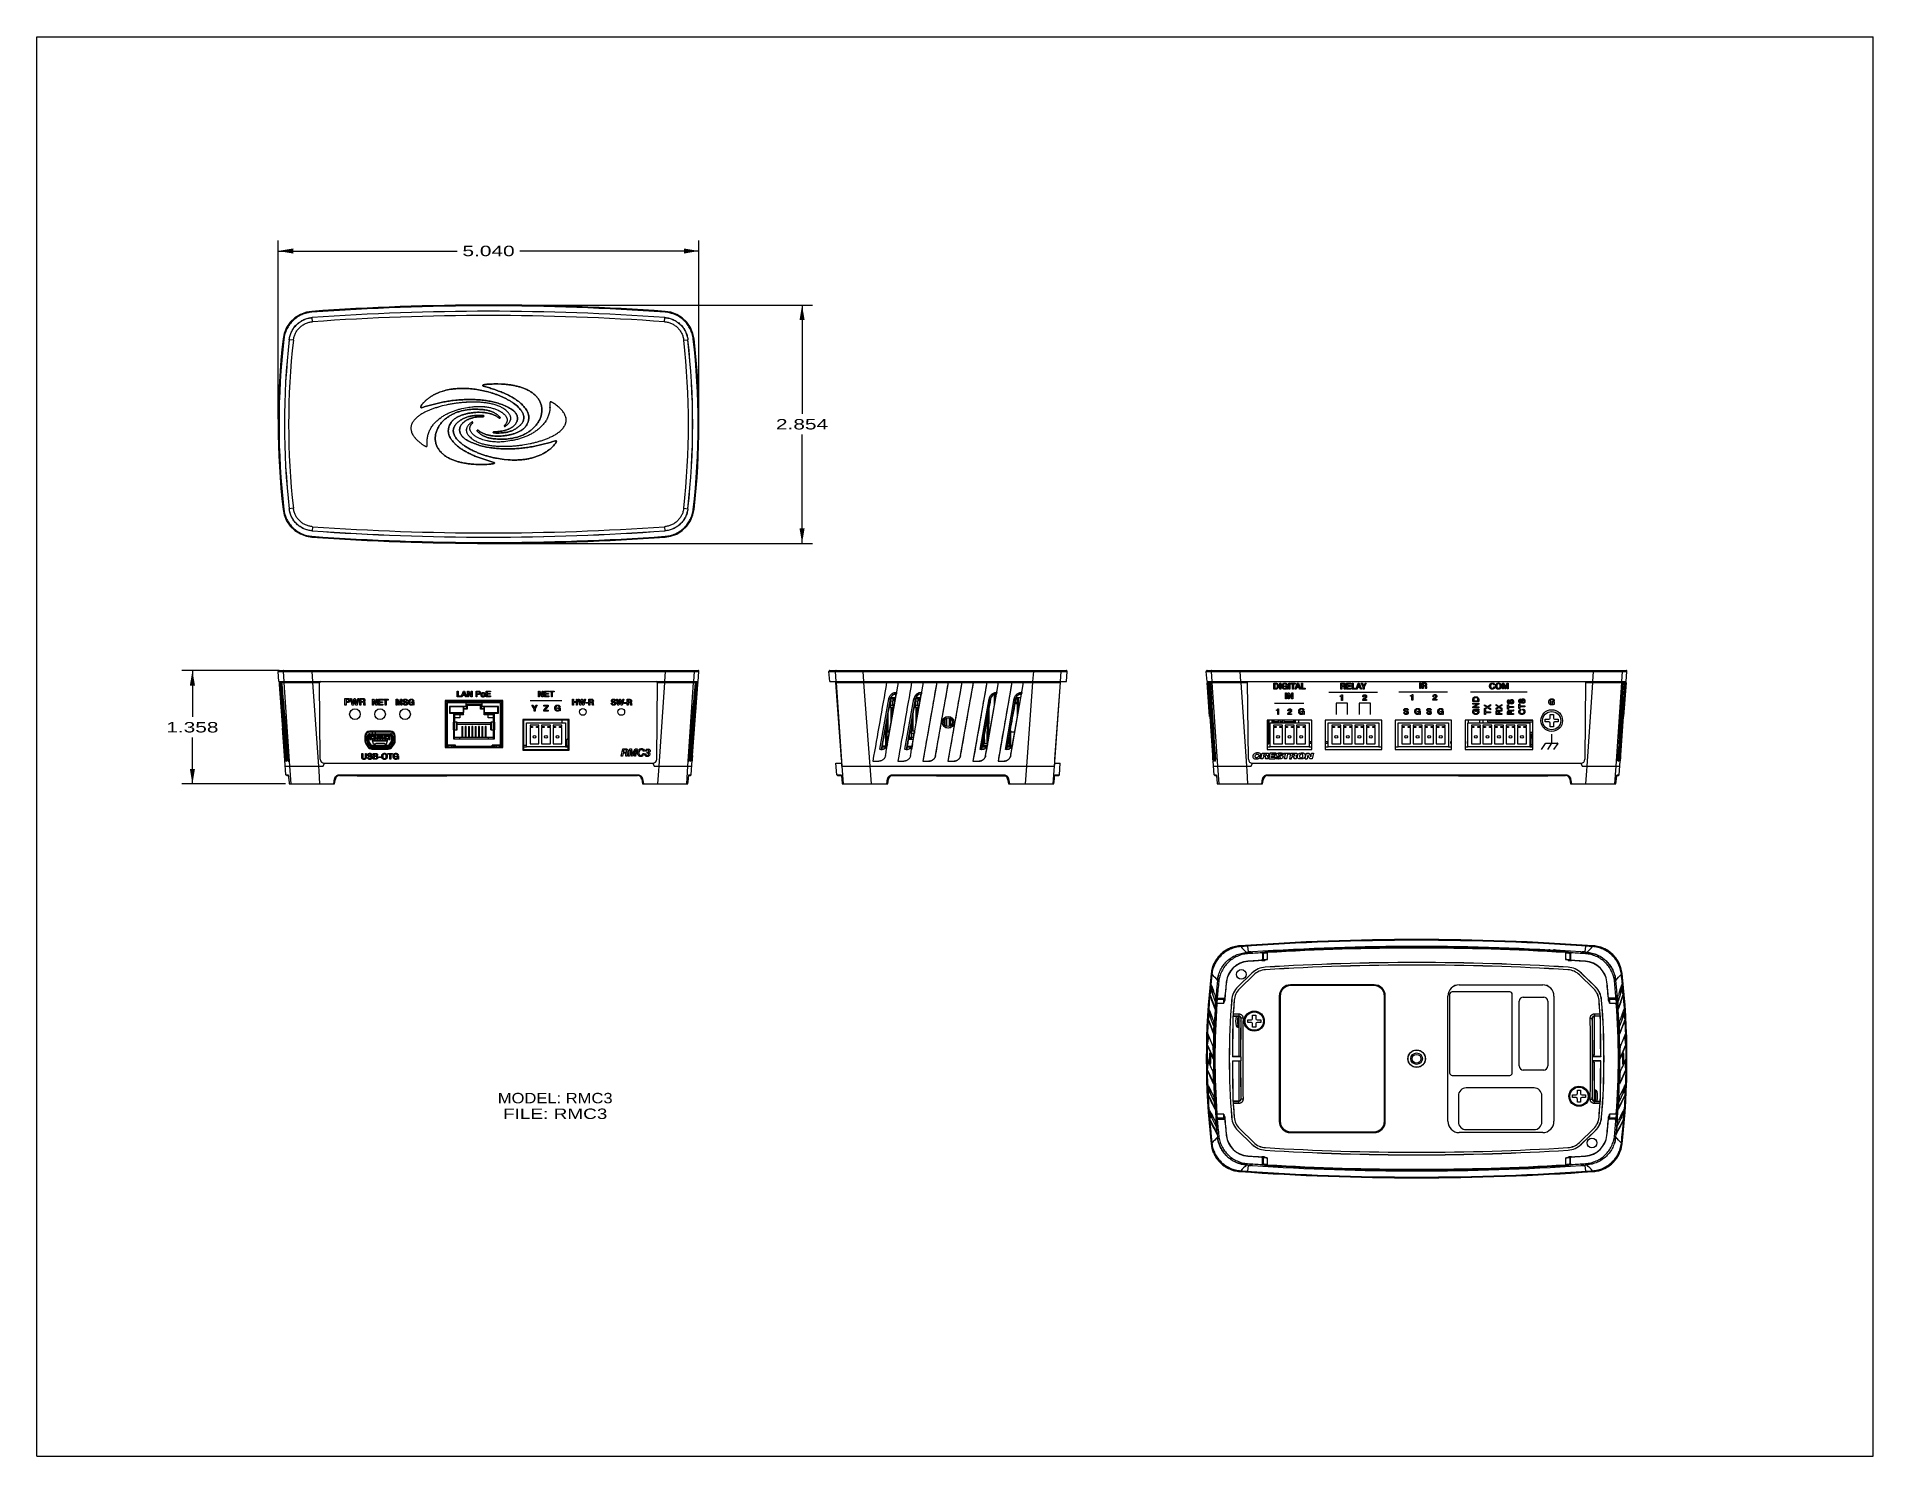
# Model space of a CAD drawing. Header units: inches. Extents: x 0 to 22, y 0 to 17.
import ezdxf
from ezdxf.enums import TextEntityAlignment as Align

# ---------------------------------------------------------------- set-up
doc = ezdxf.new("R2010")
doc.units = ezdxf.units.IN
doc.header["$LTSCALE"] = 1.21
doc.header["$MEASUREMENT"] = 0
doc.layers.get('0').update_dxf_attribs({"linetype": 'CONTINUOUS'})
for name, color, linetype in [('02___PRT_ALL_AXES', 7, 'CONTINUOUS'), ('3_ALL_AXES', 7, 'CONTINUOUS'), ('7_ALL_FEATURES', 7, 'CONTINUOUS')]:
    doc.layers.add(name, color=color, linetype=linetype)
doc.dimstyles.new('DIMSTYLE_1', dxfattribs={"dimtxt": 0.125, "dimasz": 0.18, "dimexe": 0.125, "dimexo": 0.0625, "dimgap": 0.0625, "dimtad": 0, "dimtih": 1, "dimtoh": 1, "dimdec": 3, "dimzin": 4, "dimdsep": 46, "dimtxsty": 'Standard', "dimblk": '_FILLED', "dimblk1": '_FILLED', "dimblk2": '_FILLED', "dimcen": 0.09, "dimadec": 0, "dimazin": 0, "dimtp": 0.001, "dimtm": 0.001, "dimtfac": 1, "dimtdec": 3, "dimtofl": 0, "dimtmove": 0, "dimatfit": 3, "dimldrblk": '_FILLED', "dimfxl": 0, "dimtolj": 1, "dimtzin": 4, "dimarcsym": 0})

msp = doc.modelspace()

# ---------------------------------------------------------------- texts
at = {"color": 2, "linetype": 'Continuous'}
for s, width, p, p2 in [('MODEL: RMC3', 1.064493, (5.5232, 4.2269), (6.8982, 4.2269)), ('FILE: RMC3', 1.111027, (5.5857, 4.0394), (6.8357, 4.0394))]:
    msp.add_text(s, height=0.125, dxfattribs=dict(at, width=width)).set_placement(p, p2, align=Align.FIT)

# ---------------------------------------------------------------- blocks, each defined once
blk = doc.blocks.new('_FILLED')
at = {"color": 0, "linetype": 'ByBlock'}
blk.add_solid([(0, 0), (-1, 0.17), (-1, -0.17)], dxfattribs=at)
blk = doc.blocks.new('*D1')
at = {"color": 2, "linetype": 'Continuous'}
for p, q in [((2.892, 12.422), (2.892, 14.559)), ((7.932, 12.422), (7.932, 14.559)), ((2.892, 14.434), (5.037, 14.434)), ((7.932, 14.434), (5.787, 14.434))]:
    blk.add_line(p, q, dxfattribs=at)
at = {"color": 2, "linetype": 'Continuous', "xscale": 0.18, "yscale": 0.18, "zscale": 0.18, "rotation": 180}
blk.add_blockref('_FILLED', (2.892, 14.434), dxfattribs=at)
at = {"color": 2, "linetype": 'Continuous', "xscale": 0.18, "yscale": 0.18, "zscale": 0.18}
blk.add_blockref('_FILLED', (7.932, 14.434), dxfattribs=at)
at = {"color": 2, "linetype": 'Continuous', "width": 1.249576}
blk.add_text('5.040', height=0.125, dxfattribs=at).set_placement((5.1, 14.372), (5.725, 14.372), align=Align.FIT)
blk = doc.blocks.new('*D2')
at = {"color": 2, "linetype": 'Continuous'}
for p, q in [((5.475, 13.787), (9.293, 13.787)), ((9.168, 13.787), (9.168, 12.485)), ((9.168, 10.933), (9.168, 12.235)), ((5.475, 10.933), (9.293, 10.933))]:
    blk.add_line(p, q, dxfattribs=at)
at = {"color": 2, "linetype": 'Continuous', "xscale": 0.18, "yscale": 0.18, "zscale": 0.18}
for p, rotation in [((9.168, 13.787), 90), ((9.168, 10.933), 270)]:
    blk.add_blockref('_FILLED', p, dxfattribs=dict(at, rotation=rotation))
at = {"color": 2, "linetype": 'Continuous', "width": 1.153786}
blk.add_text('2.854', height=0.125, dxfattribs=at).set_placement((8.855, 12.297), (9.48, 12.297), align=Align.FIT)
blk = doc.blocks.new('*D3')
at = {"color": 2, "linetype": 'Continuous'}
for p, q in [((2.898, 9.41), (1.74, 9.41)), ((1.865, 9.41), (1.865, 8.856)), ((1.865, 8.052), (1.865, 8.606)), ((2.979, 8.052), (1.74, 8.052))]:
    blk.add_line(p, q, dxfattribs=at)
at = {"color": 2, "linetype": 'Continuous', "xscale": 0.18, "yscale": 0.18, "zscale": 0.18}
for p, rotation in [((1.865, 9.41), 90), ((1.865, 8.052), 270)]:
    blk.add_blockref('_FILLED', p, dxfattribs=dict(at, rotation=rotation))
at = {"color": 2, "linetype": 'Continuous', "width": 1.249788}
blk.add_text('1.358', height=0.125, dxfattribs=at).set_placement((1.552, 8.668), (2.177, 8.668), align=Align.FIT)

# ---------------------------------------------------------------- dimensions: what is measured, and where the dimension line sits
at = {"color": 2, "linetype": 'Continuous'}
dim = msp.add_linear_dim(base=(7.9324, 14.4342), p1=(2.8925, 12.3596), p2=(7.9324, 12.3596), dimstyle='DIMSTYLE_1', dxfattribs=at)
dim.commit()
dim.dimension.update_dxf_attribs({"geometry": '*D1', "text_midpoint": (5.4124, 14.4342), "dimtype": 160})
for base, p1, p2, angle, picture, middle in [((9.1679, 10.9327), (5.4124, 13.7866), (5.4124, 10.9327), 270, '*D2', (9.1679, 12.3596)), ((1.8649, 9.4098), (3.042, 8.0518), (2.9609, 9.4098), 90, '*D3', (1.8649, 8.7308))]:
    dim = msp.add_linear_dim(base=base, p1=p1, p2=p2, angle=angle, dimstyle='DIMSTYLE_1', dxfattribs=at)
    dim.commit()
    dim.dimension.update_dxf_attribs({"geometry": picture, "text_midpoint": middle, "dimtype": 160})

# ---------------------------------------------------------------- linework, layer by layer
at = {"color": 7, "linetype": 'Continuous'}
for p, q in [((0, 0), (0, 17)), ((0, 17), (22, 17)), ((22, 0), (22, 17)), ((7.5944, 13.7007), (7.529, 13.7113)), ((2.9643, 13.4458), (2.9509, 13.3809)), ((4.6097, 12.557), (4.6206, 12.5604)), ((4.6206, 12.5603), (4.6097, 12.5569)), ((4.7938, 12.5604), (4.8101, 12.5654)), ((4.8102, 12.5653), (4.7938, 12.5603)), ((7.8606, 11.2734), (7.874, 11.3383)), ((3.2304, 11.0185), (3.2959, 11.008)), ((2.9014, 9.2798), (2.8925, 9.399)), ((2.9014, 9.2798), (7.9234, 9.2798)), ((2.9024, 9.4098), (7.9224, 9.4098)), ((2.9026, 9.2648), (2.9043, 9.2416)), ((2.9026, 9.2648), (3.3885, 9.2648)), ((2.9075, 9.2648), (2.9076, 9.2636)), ((2.9227, 9.2798), (2.9224, 9.2648)), ((2.9225, 9.2648), (2.9225, 9.2639)), ((3.3965, 8.3493), (3.3884, 9.2798)), ((3.4074, 9.2798), (3.3885, 9.2609)), ((7.4363, 9.2609), (7.4174, 9.2798)), ((7.4284, 8.3493), (7.4365, 9.2798)), ((7.4364, 9.2648), (7.9223, 9.2648)), ((7.9024, 9.2648), (7.9022, 9.2798)), ((7.9023, 9.2639), (7.9024, 9.2648)), ((7.9173, 9.2636), (7.9174, 9.2648)), ((7.9206, 9.2416), (7.9223, 9.2648)), ((7.9234, 9.2798), (7.9324, 9.399)), ((9.4992, 9.2798), (9.4903, 9.399)), ((9.4992, 9.2798), (12.3352, 9.2798)), ((9.5002, 9.4098), (12.3342, 9.4098)), ((9.5693, 9.2648), (10.1809, 9.2648)), ((9.5693, 9.2648), (9.6377, 8.3493)), ((9.5892, 9.2648), (9.5895, 9.2798)), ((10.1801, 8.4637), (10.3213, 9.2648)), ((10.181, 9.2648), (10.321, 9.2648)), ((10.3213, 9.2648), (10.4809, 9.2648)), ((10.4801, 8.4637), (10.6213, 9.2648)), ((10.481, 9.2648), (10.621, 9.2648)), ((10.781, 9.2648), (10.6152, 8.325)), ((10.6213, 9.2648), (10.7809, 9.2648)), ((10.7669, 8.3911), (10.921, 9.2648)), ((10.781, 9.2648), (10.921, 9.2648)), ((11.081, 9.2648), (10.9152, 8.325)), ((10.9213, 9.2648), (11.0809, 9.2648)), ((11.0669, 8.3911), (11.221, 9.2648)), ((11.081, 9.2648), (11.221, 9.2648)), ((11.381, 9.2648), (11.2152, 8.325)), ((11.2213, 9.2648), (11.3809, 9.2648)), ((11.3801, 8.4637), (11.5213, 9.2648)), ((11.381, 9.2648), (11.521, 9.2648)), ((11.5005, 9.1486), (11.521, 9.2648)), ((11.681, 9.2648), (11.5152, 8.325)), ((11.5213, 9.2648), (11.6809, 9.2648)), ((11.6801, 8.4637), (11.8213, 9.2648)), ((11.681, 9.2648), (11.821, 9.2648)), ((11.8005, 9.1486), (11.821, 9.2648)), ((11.8213, 9.2648), (12.2652, 9.2648)), ((12.1967, 8.3493), (12.2652, 9.2648)), ((12.245, 9.2798), (12.2453, 9.2648)), ((12.3352, 9.2798), (12.3442, 9.399)), ((14.0189, 9.2798), (14.0099, 9.399)), ((14.0189, 9.2798), (19.0409, 9.2798)), ((14.0199, 9.4098), (19.0399, 9.4098)), ((14.0504, 8.8598), (14.02, 9.2648)), ((14.02, 9.2648), (14.5059, 9.2648)), ((14.0372, 9.2648), (14.0992, 8.3488)), ((14.0399, 9.2648), (14.0401, 9.2798)), ((14.0405, 9.264), (14.0404, 9.2648)), ((14.0527, 9.0723), (14.0405, 9.264)), ((14.0578, 9.2648), (14.116, 8.325)), ((14.077, 9.0726), (14.0658, 9.2648)), ((14.5139, 8.3493), (14.5058, 9.2798)), ((18.5539, 9.2798), (18.5458, 8.3493)), ((18.5538, 9.2648), (19.0382, 9.2648)), ((19.0019, 9.2648), (18.9437, 8.325)), ((19.0226, 9.2648), (18.9605, 8.3488)), ((18.9939, 9.2648), (18.9828, 9.0726)), ((19.0193, 9.264), (19.007, 9.0723)), ((19.0397, 9.2648), (19.0093, 8.8598)), ((19.0193, 9.2648), (19.0193, 9.264)), ((19.0196, 9.2798), (19.0199, 9.2648)), ((19.0391, 9.2648), (19.0397, 9.2648)), ((19.0409, 9.2798), (19.0498, 9.399)), ((4.9024, 9.04), (4.9024, 8.4973)), ((5.5724, 9.04), (4.9024, 9.04)), ((4.9174, 9.025), (4.9174, 8.4973)), ((4.9174, 9.025), (5.5574, 9.025)), ((5.1424, 8.98), (5.1424, 9.025)), ((5.3324, 9.025), (5.3324, 8.98)), ((5.5574, 8.4973), (5.5574, 9.025)), ((5.5653, 9.0281), (5.5653, 8.5165)), ((5.5724, 9.0281), (5.5653, 9.0281)), ((5.5724, 8.4973), (5.5724, 9.04)), ((10.1893, 8.5243), (10.2961, 9.1297)), ((10.2226, 9.0463), (10.2632, 9.0463)), ((10.2247, 9.0583), (10.2247, 9.0463)), ((10.2268, 9.0708), (10.2857, 9.0708)), ((10.2297, 8.9963), (10.2297, 9.0463)), ((10.2342, 9.0708), (10.2342, 9.0868)), ((10.2502, 9.0708), (10.2502, 9.0868)), ((10.2547, 8.9963), (10.2547, 9.0463)), ((10.2597, 9.0708), (10.2597, 9.0463)), ((10.2632, 9.0708), (10.2632, 9.0463)), ((10.2712, 9.0708), (10.2712, 9.0463)), ((10.2712, 9.0463), (10.2814, 9.0463)), ((10.2747, 9.0708), (10.2747, 9.0463)), ((10.2797, 9.037), (10.2797, 9.0463)), ((10.2842, 9.0708), (10.2842, 9.0868)), ((10.2969, 9.1304), (10.297, 9.1305)), ((10.4893, 8.5244), (10.5961, 9.1297)), ((10.5226, 9.0463), (10.5632, 9.0463)), ((10.5247, 9.0583), (10.5247, 9.0463)), ((10.5268, 9.0708), (10.5857, 9.0708)), ((10.5277, 9.0728), (10.5342, 9.0728)), ((10.5297, 8.9963), (10.5297, 9.0463)), ((10.5342, 9.0708), (10.5342, 9.0868)), ((10.5502, 9.0708), (10.5502, 9.0868)), ((10.5502, 9.0728), (10.5842, 9.0728)), ((10.5547, 8.9963), (10.5547, 9.0463)), ((10.5597, 9.0708), (10.5597, 9.0463)), ((10.5632, 9.0708), (10.5632, 9.0463)), ((10.5712, 9.0708), (10.5712, 9.0463)), ((10.5712, 9.0463), (10.5814, 9.0463)), ((10.5747, 9.0708), (10.5747, 9.0463)), ((10.5797, 9.037), (10.5797, 9.0463)), ((10.5842, 9.0708), (10.5842, 9.0868)), ((10.597, 9.1305), (10.5969, 9.1304)), ((11.3894, 8.5245), (11.4961, 9.1297)), ((11.497, 9.1305), (11.4969, 9.1304)), ((11.6894, 8.5245), (11.7961, 9.1297)), ((11.7296, 9.0789), (11.7506, 9.0789)), ((11.7315, 9.0848), (11.7506, 9.0848)), ((11.7506, 8.8718), (11.7506, 9.0868)), ((11.797, 9.1305), (11.7969, 9.1304)), ((4.9449, 8.98), (4.9449, 8.9)), ((5.1424, 8.98), (4.9449, 8.98)), ((4.9449, 8.9), (4.9924, 8.9)), ((4.9504, 8.9053), (4.9504, 8.98)), ((4.9504, 8.9053), (5.1134, 8.9053)), ((4.9534, 8.9053), (4.9534, 8.9743)), ((5.1104, 8.9743), (4.9534, 8.9743)), ((4.9924, 8.9), (4.9924, 8.79)), ((4.9924, 8.8053), (5.0029, 8.8053)), ((4.9929, 8.8903), (4.9929, 8.8053)), ((4.9929, 8.8903), (5.0029, 8.8803)), ((5.1034, 8.8903), (4.9929, 8.8903)), ((5.0029, 8.8803), (5.0029, 8.79)), ((5.1134, 8.8803), (5.0029, 8.8803)), ((5.0674, 8.8423), (5.0029, 8.8423)), ((5.0674, 8.8803), (5.0674, 8.8423)), ((5.1034, 8.9053), (5.1034, 8.8903)), ((5.1034, 8.8903), (5.1134, 8.8803)), ((5.1104, 8.9743), (5.1104, 8.9053)), ((5.1134, 8.8803), (5.1134, 8.98)), ((5.1474, 8.9563), (5.1134, 8.9563)), ((5.1574, 8.9463), (5.1134, 8.9463)), ((5.1474, 9.0013), (5.1474, 8.9563)), ((5.1474, 9.0013), (5.1574, 8.9913)), ((5.3274, 9.0013), (5.1474, 9.0013)), ((5.1474, 8.9563), (5.1574, 8.9463)), ((5.1574, 8.9913), (5.1574, 8.9463)), ((5.3174, 8.9913), (5.1574, 8.9913)), ((5.3274, 9.0013), (5.3174, 8.9913)), ((5.3174, 8.9463), (5.3174, 8.9913)), ((5.3274, 8.9563), (5.3174, 8.9463)), ((5.3614, 8.9463), (5.3174, 8.9463)), ((5.3274, 8.9563), (5.3274, 9.0013)), ((5.3614, 8.9563), (5.3274, 8.9563)), ((5.5299, 8.98), (5.3324, 8.98)), ((5.3614, 8.8803), (5.3614, 8.98)), ((5.3614, 8.9053), (5.5244, 8.9053)), ((5.3714, 8.8903), (5.3614, 8.8803)), ((5.4719, 8.8803), (5.3614, 8.8803)), ((5.3644, 8.9053), (5.3644, 8.9743)), ((5.5214, 8.9743), (5.3644, 8.9743)), ((5.3714, 8.8903), (5.3714, 8.9053)), ((5.4819, 8.8903), (5.3714, 8.8903)), ((5.4074, 8.8423), (5.4074, 8.8803)), ((5.4719, 8.8423), (5.4074, 8.8423)), ((5.4819, 8.8903), (5.4719, 8.8803)), ((5.4719, 8.79), (5.4719, 8.8803)), ((5.4719, 8.8053), (5.4824, 8.8053)), ((5.4819, 8.8053), (5.4819, 8.8903)), ((5.4824, 8.79), (5.4824, 8.9)), ((5.4824, 8.9), (5.5299, 8.9)), ((5.5214, 8.9743), (5.5214, 8.9053)), ((5.5244, 8.98), (5.5244, 8.9053)), ((5.5299, 8.9), (5.5299, 8.98)), ((6.3672, 8.8147), (5.8322, 8.8147)), ((5.8322, 8.8147), (5.8322, 8.4647)), ((6.2937, 8.7822), (6.2937, 8.8147)), ((6.3672, 8.4647), (6.3672, 8.8147)), ((10.1842, 8.6858), (10.1842, 8.8286)), ((10.2002, 8.6858), (10.2002, 8.9193)), ((10.2095, 8.9718), (10.2682, 8.9718)), ((10.2097, 8.9732), (10.2097, 8.9718)), ((10.2132, 8.9931), (10.2132, 8.9718)), ((10.2212, 8.9963), (10.2212, 8.9718)), ((10.2212, 8.9963), (10.2632, 8.9963)), ((10.2247, 8.9963), (10.2247, 8.9718)), ((10.2342, 8.7789), (10.2342, 8.9718)), ((10.2502, 8.8697), (10.2502, 8.9718)), ((10.2597, 8.9963), (10.2597, 8.9718)), ((10.2632, 8.9963), (10.2632, 8.9718)), ((10.2712, 8.9963), (10.2712, 8.9888)), ((10.2712, 8.9963), (10.2725, 8.9963)), ((10.4842, 8.6858), (10.4842, 8.8286)), ((10.5002, 8.6858), (10.5002, 8.9193)), ((10.5095, 8.9718), (10.5682, 8.9718)), ((10.5097, 8.9732), (10.5097, 8.9718)), ((10.5132, 8.9931), (10.5132, 8.9718)), ((10.5212, 8.9963), (10.5212, 8.9718)), ((10.5212, 8.9963), (10.5632, 8.9963)), ((10.5247, 8.9963), (10.5247, 8.9718)), ((10.5342, 8.7789), (10.5342, 8.9718)), ((10.5502, 8.8697), (10.5502, 8.9718)), ((10.5597, 8.9963), (10.5597, 8.9718)), ((10.5632, 8.9963), (10.5632, 8.9718)), ((10.5712, 8.9963), (10.5712, 8.9888)), ((10.5712, 8.9963), (10.5725, 8.9963)), ((10.8842, 8.7497), (10.8842, 8.8299)), ((10.9002, 8.7407), (10.9002, 8.8388)), ((10.9342, 8.7407), (10.9342, 8.8388)), ((10.9502, 8.7497), (10.9502, 8.8299)), ((11.3903, 8.8631), (11.3873, 8.5181)), ((11.7173, 9.0159), (11.7506, 9.0159)), ((14.7397, 8.8147), (14.7397, 8.4647)), ((15.2747, 8.8147), (14.7397, 8.8147)), ((14.7595, 8.8147), (14.7571, 8.5338)), ((14.8001, 8.7915), (14.8001, 8.8147)), ((14.8119, 8.7915), (14.8119, 8.8147)), ((14.8218, 8.7962), (14.8218, 8.8147)), ((14.8744, 8.7822), (14.8744, 8.8147)), ((14.8904, 8.8147), (14.8904, 8.7822)), ((14.9244, 8.7822), (14.9244, 8.8147)), ((14.9404, 8.8147), (14.9404, 8.7822)), ((15.058, 8.7962), (15.058, 8.8147)), ((15.0678, 8.8147), (15.0678, 8.7915)), ((15.0796, 8.7915), (15.0796, 8.8147)), ((15.1169, 8.7822), (15.1169, 8.8147)), ((15.2747, 8.4647), (15.2747, 8.8147)), ((15.4362, 8.8147), (15.4362, 8.4647)), ((16.1112, 8.8147), (15.4362, 8.8147)), ((16.1112, 8.4647), (16.1112, 8.8147)), ((16.2722, 8.8147), (16.2722, 8.4647)), ((16.9472, 8.8147), (16.2722, 8.8147)), ((16.9472, 8.4647), (16.9472, 8.8147)), ((17.9216, 8.8147), (17.1096, 8.8147)), ((17.1096, 8.8147), (17.1096, 8.4647)), ((17.1468, 8.8147), (17.1468, 8.7822)), ((17.2858, 8.7822), (17.2858, 8.8147)), ((17.3219, 8.8147), (17.3219, 8.7822)), ((17.3804, 8.8147), (17.3804, 8.7968)), ((17.3944, 8.8108), (17.3944, 8.8147)), ((17.9215, 8.8108), (17.3944, 8.8108)), ((17.4448, 8.8108), (17.4448, 8.8147)), ((17.471, 8.8147), (17.471, 8.8108)), ((17.4887, 8.8147), (17.4887, 8.8108)), ((17.571, 8.8147), (17.571, 8.8108)), ((17.5887, 8.8147), (17.5887, 8.8108)), ((17.6149, 8.8108), (17.6149, 8.8147)), ((17.7448, 8.8108), (17.7448, 8.8147)), ((17.771, 8.8147), (17.771, 8.8108)), ((17.7887, 8.8147), (17.7887, 8.8108)), ((17.871, 8.8147), (17.871, 8.8108)), ((17.8887, 8.8147), (17.8887, 8.8108)), ((17.9149, 8.8108), (17.9149, 8.8147)), ((17.9216, 8.4647), (17.9216, 8.8147)), ((18.0711, 8.8257), (18.1149, 8.8257)), ((18.0711, 8.7938), (18.0711, 8.8257)), ((18.128, 8.8825), (18.1678, 8.8825)), ((18.128, 8.8387), (18.128, 8.8825)), ((18.1678, 8.8825), (18.1678, 8.8387)), ((18.1808, 8.8257), (18.2246, 8.8257)), ((18.2246, 8.8257), (18.2246, 8.7938)), ((2.9723, 8.3367), (2.9435, 8.7199)), ((3.9609, 8.5642), (3.9609, 8.6247)), ((3.9707, 8.6247), (3.9707, 8.5642)), ((3.9963, 8.6365), (3.9766, 8.6169)), ((3.9766, 8.6247), (3.9766, 8.5642)), ((3.9884, 8.6523), (4.2365, 8.6523)), ((4.2365, 8.6424), (3.9884, 8.6424)), ((4.2365, 8.6365), (3.9884, 8.6365)), ((3.9943, 8.6228), (3.9943, 8.5834)), ((4.0101, 8.6228), (3.9943, 8.6228)), ((3.9943, 8.6149), (4.0101, 8.6149)), ((3.9943, 8.5834), (4.0101, 8.5834)), ((4.0101, 8.5834), (4.0101, 8.6228)), ((4.016, 8.6333), (4.0163, 8.6326)), ((4.016, 8.6219), (4.0163, 8.6208)), ((4.0511, 8.6208), (4.0163, 8.6208)), ((4.0207, 8.6523), (4.0207, 8.6723)), ((4.0219, 8.5952), (4.0258, 8.5991)), ((4.0219, 8.5952), (4.0219, 8.5676)), ((4.0258, 8.5952), (4.0239, 8.5972)), ((4.1991, 8.5991), (4.0258, 8.5991)), ((4.0258, 8.5952), (4.0258, 8.5676)), ((4.1991, 8.5952), (4.0258, 8.5952)), ((4.0416, 8.6208), (4.0416, 8.5991)), ((4.0416, 8.5637), (4.0416, 8.5834)), ((4.0416, 8.5834), (4.0573, 8.5834)), ((4.0426, 8.607), (4.0426, 8.5991)), ((4.0485, 8.6129), (4.0504, 8.6129)), ((4.0514, 8.6333), (4.0511, 8.6326)), ((4.0514, 8.6219), (4.0511, 8.6208)), ((4.0573, 8.6287), (4.0524, 8.6287)), ((4.0563, 8.607), (4.0563, 8.5991)), ((4.0573, 8.5991), (4.0573, 8.6287)), ((4.0573, 8.5637), (4.0573, 8.5834)), ((4.0731, 8.6287), (4.0731, 8.5991)), ((4.0864, 8.6287), (4.0731, 8.6287)), ((4.0731, 8.5637), (4.0731, 8.5834)), ((4.0731, 8.5834), (4.0888, 8.5834)), ((4.0741, 8.607), (4.0741, 8.5991)), ((4.08, 8.6129), (4.0819, 8.6129)), ((4.0878, 8.607), (4.0878, 8.5991)), ((4.0888, 8.5991), (4.0888, 8.6178)), ((4.0888, 8.5637), (4.0888, 8.5834)), ((4.0895, 8.6169), (4.1354, 8.6169)), ((4.1046, 8.6169), (4.1046, 8.5991)), ((4.1046, 8.5637), (4.1046, 8.5834)), ((4.1046, 8.5834), (4.1203, 8.5834)), ((4.1055, 8.607), (4.1055, 8.5991)), ((4.1115, 8.6129), (4.1134, 8.6129)), ((4.1193, 8.607), (4.1193, 8.5991)), ((4.1203, 8.5991), (4.1203, 8.6169)), ((4.1203, 8.5637), (4.1203, 8.5834)), ((4.1361, 8.6178), (4.1361, 8.5991)), ((4.1361, 8.5637), (4.1361, 8.5834)), ((4.1361, 8.5834), (4.1518, 8.5834)), ((4.137, 8.607), (4.137, 8.5991)), ((4.1518, 8.6287), (4.1385, 8.6287)), ((4.1429, 8.6129), (4.1449, 8.6129)), ((4.1508, 8.607), (4.1508, 8.5991)), ((4.1518, 8.5991), (4.1518, 8.6287)), ((4.1518, 8.5637), (4.1518, 8.5834)), ((4.1676, 8.6287), (4.1676, 8.5991)), ((4.1725, 8.6287), (4.1676, 8.6287)), ((4.1676, 8.5637), (4.1676, 8.5834)), ((4.1676, 8.5834), (4.1833, 8.5834)), ((4.1685, 8.607), (4.1685, 8.5991)), ((4.1735, 8.6333), (4.1738, 8.6326)), ((4.1735, 8.6219), (4.1738, 8.6208)), ((4.2086, 8.6208), (4.1738, 8.6208)), ((4.1744, 8.6129), (4.1764, 8.6129)), ((4.1823, 8.607), (4.1823, 8.5991)), ((4.1833, 8.5991), (4.1833, 8.6208)), ((4.1833, 8.5637), (4.1833, 8.5834)), ((4.203, 8.5952), (4.1991, 8.5991)), ((4.1991, 8.5952), (4.201, 8.5972)), ((4.1991, 8.5676), (4.1991, 8.5952)), ((4.203, 8.5676), (4.203, 8.5952)), ((4.2089, 8.6333), (4.2086, 8.6326)), ((4.2089, 8.6219), (4.2086, 8.6208)), ((4.2148, 8.6228), (4.2148, 8.5834)), ((4.2305, 8.6228), (4.2148, 8.6228)), ((4.2148, 8.6149), (4.2305, 8.6149)), ((4.2148, 8.5834), (4.2305, 8.5834)), ((4.2483, 8.6169), (4.2286, 8.6365)), ((4.2305, 8.5834), (4.2305, 8.6228)), ((4.2483, 8.5642), (4.2483, 8.6247)), ((4.2542, 8.5642), (4.2542, 8.6247)), ((4.264, 8.6247), (4.264, 8.5642)), ((4.9174, 8.5968), (4.9024, 8.5968)), ((5.0359, 8.79), (4.9924, 8.79)), ((4.9924, 8.7), (4.9924, 8.59)), ((4.9924, 8.7), (5.0359, 8.7)), ((5.0029, 8.6953), (4.9924, 8.6953)), ((4.9924, 8.59), (5.4824, 8.59)), ((4.9929, 8.6953), (4.9929, 8.59)), ((5.0029, 8.59), (5.0029, 8.6953)), ((5.0029, 8.6098), (5.4719, 8.6098)), ((5.0359, 8.7), (5.0359, 8.79)), ((5.0359, 8.7873), (5.4389, 8.7873)), ((5.0359, 8.7673), (5.4389, 8.7673)), ((5.0624, 8.6098), (5.0624, 8.59)), ((5.0904, 8.7376), (5.0904, 8.6098)), ((5.0904, 8.7376), (5.1044, 8.7376)), ((5.1044, 8.6098), (5.1044, 8.7376)), ((5.1304, 8.7376), (5.1304, 8.6098)), ((5.1444, 8.7376), (5.1304, 8.7376)), ((5.1444, 8.6098), (5.1444, 8.7376)), ((5.1704, 8.7376), (5.1704, 8.6098)), ((5.1704, 8.7376), (5.1844, 8.7376)), ((5.1844, 8.6098), (5.1844, 8.7376)), ((5.2104, 8.7376), (5.2104, 8.6098)), ((5.2244, 8.7376), (5.2104, 8.7376)), ((5.2244, 8.6098), (5.2244, 8.7376)), ((5.2504, 8.7376), (5.2504, 8.6098)), ((5.2504, 8.7376), (5.2644, 8.7376)), ((5.2644, 8.6098), (5.2644, 8.7376)), ((5.2904, 8.7376), (5.2904, 8.6098)), ((5.3044, 8.7376), (5.2904, 8.7376)), ((5.3044, 8.6098), (5.3044, 8.7376)), ((5.3304, 8.7376), (5.3304, 8.6098)), ((5.3304, 8.7376), (5.3444, 8.7376)), ((5.3444, 8.6098), (5.3444, 8.7376)), ((5.3704, 8.7376), (5.3704, 8.6098)), ((5.3844, 8.7376), (5.3704, 8.7376)), ((5.3844, 8.6098), (5.3844, 8.7376)), ((5.4124, 8.59), (5.4124, 8.6098)), ((5.4389, 8.7), (5.4389, 8.79)), ((5.4824, 8.79), (5.4389, 8.79)), ((5.4389, 8.7), (5.4824, 8.7)), ((5.4824, 8.6953), (5.4719, 8.6953)), ((5.4719, 8.59), (5.4719, 8.6953)), ((5.4819, 8.59), (5.4819, 8.6953)), ((5.4824, 8.59), (5.4824, 8.7)), ((6.3614, 8.5968), (6.3414, 8.5768)), ((6.3672, 8.5968), (6.3614, 8.5968)), ((7.8525, 8.3367), (7.8813, 8.7199)), ((10.1575, 8.6768), (10.2162, 8.6768)), ((10.1667, 8.6768), (10.1667, 8.5088)), ((10.1672, 8.6858), (10.1672, 8.6768)), ((10.1672, 8.6858), (10.2178, 8.6858)), ((10.1712, 8.6858), (10.1712, 8.6768)), ((10.1747, 8.6858), (10.1747, 8.6768)), ((10.1867, 8.5162), (10.1867, 8.6768)), ((10.2097, 8.6858), (10.2097, 8.6768)), ((10.2132, 8.6858), (10.2132, 8.6768)), ((10.5001, 8.5853), (10.4413, 8.5853)), ((10.4416, 8.5868), (10.5003, 8.5868)), ((10.4459, 8.6113), (10.4632, 8.6113)), ((10.4502, 8.5853), (10.4502, 8.5868)), ((10.4547, 8.6113), (10.4547, 8.6613)), ((10.4547, 8.6613), (10.4632, 8.6613)), ((10.459, 8.6858), (10.5178, 8.6858)), ((10.4597, 8.6858), (10.4597, 8.6613)), ((10.4597, 8.6113), (10.4597, 8.5868)), ((10.4632, 8.6858), (10.4632, 8.6613)), ((10.4632, 8.6113), (10.4632, 8.5868)), ((10.4712, 8.6858), (10.4712, 8.6613)), ((10.4712, 8.6613), (10.5132, 8.6613)), ((10.4712, 8.6113), (10.4712, 8.5868)), ((10.4712, 8.6113), (10.5047, 8.6113)), ((10.4747, 8.6858), (10.4747, 8.6613)), ((10.4747, 8.6113), (10.4747, 8.5868)), ((10.4786, 8.7968), (10.4842, 8.7968)), ((10.4797, 8.6113), (10.4797, 8.6613)), ((10.4842, 8.5853), (10.4842, 8.5868)), ((10.5002, 8.5861), (10.5002, 8.5868)), ((10.5047, 8.6116), (10.5047, 8.6613)), ((10.5097, 8.6858), (10.5097, 8.6613)), ((10.5132, 8.6858), (10.5132, 8.6613)), ((11.3472, 8.5088), (11.3463, 8.6136)), ((11.6477, 8.6216), (11.6477, 8.5088)), ((11.6575, 8.6768), (11.6672, 8.6768)), ((11.659, 8.6858), (11.6672, 8.6858)), ((11.6597, 8.6858), (11.6597, 8.6768)), ((11.6632, 8.6858), (11.6632, 8.6768)), ((11.6672, 8.6858), (11.6672, 8.6768)), ((11.6677, 8.6768), (11.7162, 8.6768)), ((11.6677, 8.5088), (11.6677, 8.6768)), ((14.8001, 8.7915), (14.8744, 8.7915)), ((14.8225, 8.7954), (14.8744, 8.7954)), ((14.8375, 8.7954), (14.8375, 8.7915)), ((14.8651, 8.7915), (14.8651, 8.7954)), ((14.8904, 8.7954), (14.9244, 8.7954)), ((14.8904, 8.7915), (14.9244, 8.7915)), ((14.9404, 8.7954), (15.0572, 8.7954)), ((14.9404, 8.7915), (15.0796, 8.7915)), ((15.0147, 8.7954), (15.0147, 8.7915)), ((15.0422, 8.7915), (15.0422, 8.7954)), ((17.3804, 8.7968), (17.9216, 8.7968)), ((17.8876, 8.6523), (17.9216, 8.6523)), ((17.8876, 8.6287), (17.9007, 8.6287)), ((17.9216, 8.6444), (17.8889, 8.6444)), ((17.8909, 8.6219), (17.8912, 8.6208)), ((17.8912, 8.6208), (17.9007, 8.6208)), ((17.8938, 8.6129), (17.8919, 8.6129)), ((17.8929, 8.6523), (17.8929, 8.6444)), ((17.8998, 8.5125), (17.8998, 8.607)), ((17.8998, 8.5991), (17.9007, 8.5991)), ((17.9007, 8.5184), (17.9007, 8.6287)), ((17.9216, 8.6346), (17.9027, 8.6346)), ((17.9027, 8.6346), (17.9027, 8.6019)), ((17.9027, 8.6019), (17.9207, 8.6019)), ((17.9207, 8.6149), (17.9216, 8.6149)), ((17.9207, 8.5834), (17.9207, 8.6149)), ((17.9207, 8.5834), (17.9216, 8.5834)), ((18.1149, 8.7938), (18.0711, 8.7938)), ((18.128, 8.737), (18.128, 8.7808)), ((18.1678, 8.737), (18.128, 8.737)), ((18.1678, 8.7808), (18.1678, 8.737)), ((18.2246, 8.7938), (18.1808, 8.7938)), ((3.9609, 8.5637), (3.9609, 8.5224)), ((3.9911, 8.5109), (3.9656, 8.5487)), ((3.9737, 8.5543), (3.9993, 8.5164)), ((3.9766, 8.4975), (3.9766, 8.5324)), ((3.9773, 8.4968), (4.2475, 8.4968)), ((3.9786, 8.5576), (4.0042, 8.5197)), ((3.9798, 8.4968), (3.9798, 8.5278)), ((4.014, 8.5145), (4.2109, 8.5145)), ((4.014, 8.5086), (4.2109, 8.5086)), ((4.2109, 8.4987), (4.014, 8.4987)), ((4.0351, 8.5312), (4.0219, 8.5676)), ((4.0258, 8.5676), (4.0237, 8.5627)), ((4.0258, 8.5676), (4.0416, 8.5676)), ((4.0351, 8.5312), (4.0556, 8.5312)), ((4.0573, 8.5637), (4.0416, 8.5637)), ((4.0556, 8.5312), (4.0645, 8.5401)), ((4.0573, 8.5676), (4.0731, 8.5676)), ((4.0645, 8.5401), (4.1604, 8.5401)), ((4.0888, 8.5637), (4.0731, 8.5637)), ((4.0888, 8.5676), (4.1046, 8.5676)), ((4.1203, 8.5637), (4.1046, 8.5637)), ((4.1203, 8.5676), (4.1361, 8.5676)), ((4.1518, 8.5637), (4.1361, 8.5637)), ((4.1518, 8.5676), (4.1676, 8.5676)), ((4.1604, 8.5401), (4.1693, 8.5312)), ((4.1833, 8.5637), (4.1676, 8.5637)), ((4.1693, 8.5312), (4.1897, 8.5312)), ((4.1833, 8.5676), (4.1991, 8.5676)), ((4.1897, 8.5312), (4.203, 8.5676)), ((4.1991, 8.5676), (4.2012, 8.5627)), ((4.2207, 8.5197), (4.2462, 8.5576)), ((4.2256, 8.5164), (4.2511, 8.5543)), ((4.2593, 8.5487), (4.2337, 8.5109)), ((4.2451, 8.4968), (4.2451, 8.5278)), ((4.2483, 8.4975), (4.2483, 8.5324)), ((4.264, 8.5224), (4.264, 8.5637)), ((4.9024, 8.5563), (4.9039, 8.5563)), ((4.9024, 8.4973), (5.5724, 8.4973)), ((4.9039, 8.5563), (4.9039, 8.4973)), ((5.0174, 8.517), (4.9174, 8.517)), ((4.9251, 8.517), (4.9251, 8.4973)), ((4.9251, 8.5005), (4.9261, 8.5015)), ((5.0174, 8.5123), (4.9263, 8.5123)), ((4.9274, 8.5123), (4.9274, 8.517)), ((4.9299, 8.4973), (4.9299, 8.5123)), ((4.9729, 8.4973), (4.9729, 8.5123)), ((4.9879, 8.5123), (4.9879, 8.4973)), ((5.0029, 8.5123), (5.0029, 8.4973)), ((5.0039, 8.5123), (5.0039, 8.4973)), ((5.0174, 8.5), (5.0174, 8.517)), ((5.4574, 8.5), (5.0174, 8.5)), ((5.0219, 8.4973), (5.0246, 8.5)), ((5.0474, 8.5), (5.0474, 8.4973)), ((5.0674, 8.4973), (5.0674, 8.5)), ((5.0789, 8.5), (5.0789, 8.4973)), ((5.0904, 8.5), (5.0904, 8.4973)), ((5.1044, 8.5), (5.1044, 8.4973)), ((5.1219, 8.4973), (5.1246, 8.5)), ((5.1304, 8.4973), (5.1304, 8.5)), ((5.1444, 8.4973), (5.1444, 8.5)), ((5.1582, 8.5), (5.1609, 8.4973)), ((5.1704, 8.5), (5.1704, 8.4973)), ((5.1844, 8.5), (5.1844, 8.4973)), ((5.2039, 8.5), (5.2039, 8.4973)), ((5.2104, 8.4973), (5.2104, 8.5)), ((5.2244, 8.4973), (5.2244, 8.5)), ((5.2504, 8.5), (5.2504, 8.4973)), ((5.2644, 8.5), (5.2644, 8.4973)), ((5.2904, 8.4973), (5.2904, 8.5)), ((5.3044, 8.4973), (5.3044, 8.5)), ((5.3304, 8.5), (5.3304, 8.4973)), ((5.3444, 8.5), (5.3444, 8.4973)), ((5.3704, 8.4973), (5.3704, 8.5)), ((5.3844, 8.4973), (5.3844, 8.5)), ((5.4074, 8.4973), (5.4074, 8.5)), ((5.4274, 8.5), (5.4274, 8.4973)), ((5.5574, 8.517), (5.4574, 8.517)), ((5.4574, 8.5), (5.4574, 8.517)), ((5.5486, 8.5123), (5.4574, 8.5123)), ((5.4719, 8.4973), (5.4719, 8.5123)), ((5.4869, 8.4973), (5.4869, 8.5123)), ((5.5019, 8.5123), (5.5019, 8.4973)), ((5.5449, 8.4973), (5.5449, 8.5123)), ((5.5474, 8.5123), (5.5474, 8.517)), ((5.5497, 8.4973), (5.5497, 8.517)), ((5.5653, 8.5165), (5.5724, 8.5165)), ((5.8322, 8.5165), (5.866, 8.5165)), ((5.8322, 8.4968), (5.866, 8.4968)), ((5.8322, 8.4647), (6.3672, 8.4647)), ((6.3332, 8.4968), (6.3672, 8.4968)), ((6.3414, 8.5768), (6.3414, 8.5168)), ((6.3414, 8.5168), (6.3614, 8.4968)), ((10.1257, 8.4968), (10.1774, 8.4968)), ((10.1622, 8.499), (10.1261, 8.499)), ((10.1278, 8.5088), (10.1843, 8.5088)), ((10.1587, 8.5088), (10.1587, 8.5018)), ((10.1807, 8.5018), (10.1587, 8.5018)), ((10.1622, 8.499), (10.1622, 8.5018)), ((10.4257, 8.4968), (10.4774, 8.4968)), ((10.4807, 8.5018), (10.4266, 8.5018)), ((10.4342, 8.5018), (10.4342, 8.4968)), ((10.4502, 8.4968), (10.4502, 8.5018)), ((10.4902, 8.5233), (10.4797, 8.4638)), ((11.3257, 8.4968), (11.3774, 8.4968)), ((11.3271, 8.5048), (11.3827, 8.5048)), ((11.3843, 8.5088), (11.3278, 8.5088)), ((11.3829, 8.5338), (11.3515, 8.5338)), ((11.3669, 8.3911), (11.3902, 8.5234)), ((11.3847, 8.5334), (11.3829, 8.5338)), ((11.6257, 8.4968), (11.6773, 8.4968)), ((11.6757, 8.5018), (11.6266, 8.5018)), ((11.6278, 8.5088), (11.6843, 8.5088)), ((11.6297, 8.5018), (11.6297, 8.4968)), ((11.6342, 8.5018), (11.6342, 8.4968)), ((11.6502, 8.4968), (11.6502, 8.5018)), ((11.6669, 8.3911), (11.6902, 8.5235)), ((11.6757, 8.5018), (11.6757, 8.5088)), ((14.1131, 8.4637), (14.113, 8.4653)), ((14.7397, 8.5165), (14.7571, 8.5338)), ((14.7397, 8.5178), (14.7514, 8.5293)), ((14.7397, 8.4968), (14.7735, 8.4968)), ((14.7397, 8.4647), (15.2747, 8.4647)), ((14.7571, 8.5338), (14.7564, 8.5338)), ((15.2407, 8.5593), (15.2634, 8.5593)), ((15.2634, 8.5343), (15.2407, 8.5343)), ((15.2407, 8.4968), (15.2747, 8.4968)), ((15.2634, 8.5593), (15.2634, 8.5343)), ((15.4362, 8.4968), (15.4715, 8.4968)), ((15.4362, 8.4647), (16.1112, 8.4647)), ((15.4384, 8.5343), (15.4384, 8.5593)), ((15.4384, 8.5593), (15.4634, 8.5593)), ((15.4634, 8.5343), (15.4384, 8.5343)), ((15.4634, 8.5593), (15.4634, 8.5343)), ((16.0767, 8.4968), (16.1112, 8.4968)), ((16.2722, 8.4968), (16.3075, 8.4968)), ((16.2722, 8.4647), (16.9472, 8.4647)), ((16.9127, 8.4968), (16.9472, 8.4968)), ((16.9384, 8.5593), (16.9472, 8.5593)), ((16.9384, 8.5343), (16.9384, 8.5593)), ((16.9472, 8.5343), (16.9384, 8.5343)), ((17.1096, 8.4968), (17.1435, 8.4968)), ((17.1096, 8.4647), (17.9216, 8.4647)), ((17.1384, 8.5593), (17.1435, 8.5593)), ((17.1384, 8.5343), (17.1384, 8.5593)), ((17.1435, 8.5343), (17.1384, 8.5343)), ((17.8998, 8.5263), (17.8876, 8.5263)), ((17.8998, 8.5125), (17.8876, 8.5125)), ((17.8876, 8.5023), (17.9216, 8.5023)), ((17.8876, 8.4968), (17.9216, 8.4968)), ((17.9214, 8.5184), (17.9007, 8.5184)), ((18.9468, 8.4653), (18.9467, 8.4637)), ((2.9856, 8.161), (2.9723, 8.3367)), ((2.9732, 8.3249), (2.9732, 8.3249)), ((2.9762, 8.3247), (2.9784, 8.3249)), ((2.9778, 8.2648), (3.4301, 8.2648)), ((2.9955, 8.1518), (2.9856, 8.161)), ((2.9856, 8.161), (3.0105, 8.161)), ((2.989, 8.3247), (2.9937, 8.3249)), ((2.9955, 8.1518), (3.0137, 8.1518)), ((3.0105, 8.161), (3.0109, 8.1609)), ((3.0121, 8.3247), (3.0192, 8.3249)), ((3.4301, 8.2648), (3.4464, 8.2998)), ((3.4464, 8.2998), (7.3784, 8.2998)), ((3.627, 8.161), (7.1979, 8.161)), ((3.6276, 8.1518), (7.1973, 8.1518)), ((3.8404, 8.1518), (3.8404, 8.1468)), ((3.8404, 8.1468), (4.9124, 8.1468)), ((3.9124, 8.1518), (3.9124, 8.1468)), ((4.9124, 8.1518), (4.9124, 8.1468)), ((7.3784, 8.2998), (7.3948, 8.2648)), ((7.3948, 8.2648), (7.8471, 8.2648)), ((7.8056, 8.3249), (7.8128, 8.3247)), ((7.8112, 8.1518), (7.8293, 8.1518)), ((7.814, 8.1609), (7.8143, 8.161)), ((7.8143, 8.161), (7.8393, 8.161)), ((7.8293, 8.1518), (7.8393, 8.161)), ((7.8312, 8.3249), (7.8358, 8.3247)), ((7.8393, 8.161), (7.8525, 8.3367)), ((7.8465, 8.3249), (7.8487, 8.3247)), ((7.8516, 8.3249), (7.8516, 8.3249)), ((9.5833, 8.161), (9.5729, 8.2998)), ((9.5729, 8.2998), (9.6381, 8.2998)), ((9.5933, 8.1518), (9.5833, 8.161)), ((9.5833, 8.161), (9.6371, 8.161)), ((9.5933, 8.1518), (9.6397, 8.1518)), ((9.6371, 8.161), (9.6373, 8.161)), ((9.6418, 8.2648), (12.1926, 8.2648)), ((10.5672, 8.1468), (10.2327, 8.1468)), ((10.2526, 8.161), (11.5819, 8.161)), ((10.2533, 8.1518), (11.5811, 8.1518)), ((10.3151, 8.3249), (10.3152, 8.325)), ((10.5672, 8.1518), (10.5672, 8.1468)), ((10.6151, 8.3249), (10.6152, 8.325)), ((10.6152, 8.325), (10.6881, 8.325)), ((10.7797, 8.1518), (10.7797, 8.1468)), ((10.7797, 8.1468), (11.6018, 8.1468)), ((10.9151, 8.3249), (10.9152, 8.325)), ((10.9152, 8.325), (10.9881, 8.325)), ((11.2151, 8.3249), (11.2152, 8.325)), ((11.2152, 8.325), (11.2881, 8.325)), ((11.5151, 8.3249), (11.5152, 8.325)), ((11.5152, 8.325), (11.5881, 8.325)), ((12.1947, 8.1518), (12.2411, 8.1518)), ((12.1948, 8.1523), (12.1962, 8.1589)), ((12.1964, 8.2998), (12.2615, 8.2998)), ((12.1971, 8.161), (12.1973, 8.161)), ((12.1973, 8.161), (12.2511, 8.161)), ((12.2411, 8.1518), (12.2511, 8.161)), ((12.2511, 8.161), (12.2615, 8.2998)), ((14.0906, 8.3354), (14.091, 8.3248)), ((14.103, 8.161), (14.0907, 8.3249)), ((14.091, 8.3248), (14.091, 8.3247)), ((14.0952, 8.2648), (14.5475, 8.2648)), ((14.113, 8.1518), (14.103, 8.161)), ((14.103, 8.161), (14.128, 8.161)), ((14.1109, 8.3249), (14.116, 8.325)), ((14.113, 8.1518), (14.1311, 8.1518)), ((14.128, 8.161), (14.1283, 8.1609)), ((14.5475, 8.2648), (14.5639, 8.2998)), ((14.5639, 8.2998), (18.4959, 8.2998)), ((14.7444, 8.161), (18.3153, 8.161)), ((14.745, 8.1518), (18.3147, 8.1518)), ((17.0299, 8.1518), (17.0299, 8.1468)), ((17.0299, 8.1468), (18.1019, 8.1468)), ((17.7579, 8.1518), (17.7579, 8.1468)), ((18.1019, 8.1518), (18.1019, 8.1468)), ((18.4959, 8.2998), (18.5122, 8.2648)), ((18.5122, 8.2648), (18.9646, 8.2648)), ((18.9286, 8.1518), (18.9468, 8.1518)), ((18.9314, 8.1609), (18.9318, 8.161)), ((18.9318, 8.161), (18.9567, 8.161)), ((18.9468, 8.1518), (18.9567, 8.161)), ((18.9567, 8.161), (18.9691, 8.3249)), ((18.9605, 8.3295), (18.9603, 8.3354)), ((18.9688, 8.3247), (18.9689, 8.3295)), ((3.0189, 8.1114), (3.0243, 8.0518)), ((3.0243, 8.0518), (3.568, 8.0518)), ((3.5573, 8.0518), (3.5576, 8.0536)), ((3.5576, 8.0536), (3.5679, 8.1114)), ((3.568, 8.0518), (3.5783, 8.1105)), ((7.2466, 8.1105), (7.2569, 8.0518)), ((7.2569, 8.0518), (7.8006, 8.0518)), ((7.257, 8.1114), (7.2672, 8.0536)), ((7.2672, 8.0536), (7.2675, 8.0518)), ((7.8006, 8.0518), (7.8059, 8.1114)), ((9.6445, 8.1114), (9.6496, 8.0518)), ((9.6496, 8.0518), (10.1937, 8.0518)), ((10.1829, 8.0518), (10.1832, 8.0536)), ((10.1832, 8.0536), (10.1934, 8.1114)), ((10.1937, 8.0518), (10.2041, 8.1105)), ((11.6304, 8.1105), (11.6407, 8.0518)), ((11.6407, 8.0518), (12.1848, 8.0518)), ((11.641, 8.1114), (11.6512, 8.0536)), ((11.6512, 8.0536), (11.6516, 8.0518)), ((12.1848, 8.0518), (12.19, 8.1114)), ((14.1364, 8.1114), (14.1417, 8.0518)), ((14.1417, 8.0518), (14.6854, 8.0518)), ((14.6748, 8.0518), (14.6751, 8.0536)), ((14.6751, 8.0536), (14.6853, 8.1114)), ((14.6854, 8.0518), (14.6958, 8.1105)), ((18.364, 8.1105), (18.3743, 8.0518)), ((18.3743, 8.0518), (18.918, 8.0518)), ((18.3745, 8.1114), (18.3847, 8.0536)), ((18.3847, 8.0536), (18.385, 8.0518)), ((18.918, 8.0518), (18.9234, 8.1114)), ((14.5139, 6.0408), (14.5059, 6.1093)), ((14.5485, 6.0396), (14.5346, 6.0392)), ((14.6748, 6.0289), (14.6853, 6.0341)), ((14.6854, 6.019), (14.6748, 6.0289)), ((14.6759, 5.9385), (14.6854, 5.9485)), ((14.6854, 6.019), (14.6958, 6.0241)), ((14.6854, 6.019), (14.6854, 5.9485)), ((14.6854, 5.9485), (14.6958, 5.9481)), ((18.128, 6.0657), (18.1279, 6.0659)), ((18.128, 6.0587), (18.128, 6.0657)), ((18.1679, 6.0659), (18.1678, 6.0657)), ((18.1678, 6.0657), (18.1678, 6.0568)), ((18.364, 6.0241), (18.3743, 6.019)), ((18.364, 5.9481), (18.3743, 5.9485)), ((18.385, 6.0289), (18.3743, 6.019)), ((18.3743, 6.019), (18.3743, 5.9485)), ((18.3743, 5.9485), (18.3838, 5.9385)), ((18.3745, 6.0341), (18.385, 6.0289)), ((18.5251, 6.0392), (18.5112, 6.0396)), ((18.5538, 6.1093), (18.5458, 6.0408)), ((14.3886, 5.6228), (14.5567, 5.7865)), ((14.3892, 5.6223), (14.5572, 5.786)), ((14.4101, 5.6008), (14.5782, 5.7645)), ((14.5784, 5.7642), (14.4104, 5.6005)), ((14.6759, 5.9385), (14.6865, 5.9382)), ((18.3732, 5.9382), (18.3838, 5.9385)), ((18.6494, 5.6005), (18.4813, 5.7642)), ((18.4816, 5.7645), (18.6496, 5.6008)), ((18.5025, 5.786), (18.6706, 5.6223)), ((18.5031, 5.7865), (18.6711, 5.6228)), ((14.0527, 5.5249), (14.0578, 5.525)), ((14.0578, 5.525), (14.0783, 5.6277)), ((14.0578, 5.525), (14.1117, 5.3716)), ((14.0679, 5.6591), (14.0658, 5.6654)), ((14.0746, 5.6387), (14.0679, 5.6591)), ((14.0978, 5.569), (14.0971, 5.5711)), ((14.1131, 5.5241), (14.0978, 5.569)), ((14.8847, 5.5113), (14.8847, 4.0113)), ((14.8949, 5.5113), (14.8949, 4.0113)), ((16.0198, 5.6464), (15.0198, 5.6464)), ((16.0199, 5.6363), (15.0199, 5.6363)), ((16.1449, 4.0113), (16.1449, 5.5113)), ((16.1549, 4.0113), (16.1549, 5.5113)), ((16.9049, 4.0113), (16.9049, 5.5113)), ((16.905, 4.0113), (16.905, 5.5113)), ((17.04, 5.6464), (18.04, 5.6464)), ((17.04, 5.6463), (18.04, 5.6463)), ((18.175, 5.5113), (18.175, 4.0113)), ((18.1751, 5.5113), (18.1751, 4.0113)), ((18.9619, 5.569), (18.9467, 5.5241)), ((19.0019, 5.525), (18.948, 5.3716)), ((18.9626, 5.5711), (18.9619, 5.569)), ((18.9815, 5.6277), (19.0019, 5.525)), ((18.9919, 5.6594), (18.9851, 5.6387)), ((18.9939, 5.6654), (18.9919, 5.6594)), ((19.0071, 5.5249), (19.0019, 5.525)), ((14.0372, 5.225), (14.0541, 5.3277)), ((14.0428, 5.3587), (14.0404, 5.3654)), ((14.0503, 5.3382), (14.0428, 5.3587)), ((14.1364, 5.4851), (14.1417, 5.4956)), ((14.1417, 5.4956), (14.1516, 5.4848)), ((14.1463, 5.4744), (14.1516, 5.4848)), ((14.1516, 5.4848), (14.2222, 5.4848)), ((14.2222, 5.4848), (14.2322, 5.4941)), ((14.2224, 5.4744), (14.2222, 5.4848)), ((14.2323, 5.4835), (14.2322, 5.4941)), ((14.333, 5.2978), (14.4001, 5.2978)), ((14.565, 5.2402), (14.565, 5.284)), ((14.565, 5.284), (14.6048, 5.284)), ((14.6048, 5.284), (14.6048, 5.2402)), ((17.7579, 4.6738), (17.7579, 5.4488)), ((17.8079, 5.4988), (18.0519, 5.4988)), ((18.1019, 5.4488), (18.1019, 4.6738)), ((18.6596, 5.2978), (18.7267, 5.2978)), ((18.8276, 5.4941), (18.8274, 5.4835)), ((18.8276, 5.4941), (18.8375, 5.4848)), ((18.8375, 5.4848), (18.8374, 5.4744)), ((18.9082, 5.4848), (18.8375, 5.4848)), ((18.9082, 5.4848), (18.918, 5.4956)), ((18.9082, 5.4848), (18.9134, 5.4744)), ((18.918, 5.4956), (18.9234, 5.4851)), ((19.0057, 5.3277), (19.0226, 5.225)), ((19.017, 5.359), (19.0095, 5.3382)), ((19.0193, 5.3654), (19.017, 5.359)), ((14.032, 5.2249), (14.0372, 5.225)), ((14.0372, 5.225), (14.0961, 5.0716)), ((14.0757, 5.2688), (14.0748, 5.2711)), ((14.0923, 5.2241), (14.0757, 5.2688)), ((14.3283, 5.2744), (14.3312, 5.2744)), ((14.3294, 5.2713), (14.3283, 5.2724)), ((14.4001, 5.2724), (14.3283, 5.2724)), ((14.3294, 5.2713), (14.399, 5.2713)), ((14.3883, 5.1403), (14.4049, 5.1403)), ((14.4049, 4.7865), (14.4049, 5.2701)), ((14.4234, 5.2113), (14.4235, 5.2144)), ((14.5081, 5.1954), (14.5081, 5.2272)), ((14.5081, 5.2272), (14.5519, 5.2272)), ((14.5519, 5.1954), (14.5081, 5.1954)), ((14.565, 5.1386), (14.565, 5.1824)), ((14.6048, 5.1386), (14.565, 5.1386)), ((14.6048, 5.1824), (14.6048, 5.1386)), ((14.6178, 5.2272), (14.6616, 5.2272)), ((14.6616, 5.1954), (14.6178, 5.1954)), ((14.6616, 5.2272), (14.6616, 5.1954)), ((18.6549, 5.2701), (18.6549, 4.8018)), ((18.7314, 5.2724), (18.6596, 5.2724)), ((18.7303, 5.2713), (18.6607, 5.2713)), ((18.7285, 5.2744), (18.7314, 5.2744)), ((18.7303, 5.2713), (18.7314, 5.2724)), ((19.0226, 5.225), (18.9636, 5.0716)), ((18.984, 5.2688), (18.9674, 5.2241)), ((18.9849, 5.2711), (18.984, 5.2688)), ((19.0277, 5.2249), (19.0226, 5.225)), ((14.0215, 4.9249), (14.0266, 4.925)), ((14.0266, 4.925), (14.0401, 5.0277)), ((14.0266, 4.925), (14.0907, 4.7716)), ((19.0331, 4.925), (18.9691, 4.7716)), ((19.0197, 5.0277), (19.0331, 4.925)), ((19.0382, 4.9249), (19.0331, 4.925)), ((14.021, 4.6249), (14.0262, 4.625)), ((14.0262, 4.625), (14.0362, 4.7277)), ((14.0262, 4.625), (14.0954, 4.4716)), ((14.325, 4.7865), (14.3239, 4.7853)), ((14.4231, 4.7853), (14.3239, 4.7853)), ((14.325, 4.7361), (14.3239, 4.7373)), ((14.3239, 4.7373), (14.4231, 4.7373)), ((14.42, 4.7865), (14.325, 4.7865)), ((14.325, 4.7361), (14.42, 4.7361)), ((14.4049, 4.2525), (14.4049, 4.7361)), ((14.42, 4.7865), (14.4211, 4.7854)), ((14.42, 4.7361), (14.4211, 4.7372)), ((14.4211, 4.7854), (14.4231, 4.7853)), ((14.4231, 4.7373), (14.4211, 4.7372)), ((18.0519, 4.6238), (17.8079, 4.6238)), ((18.6366, 4.7853), (18.6386, 4.7854)), ((18.7358, 4.7853), (18.6366, 4.7853)), ((18.7358, 4.7373), (18.6366, 4.7373)), ((18.6386, 4.7372), (18.6366, 4.7373)), ((18.6397, 4.7865), (18.6386, 4.7854)), ((18.6397, 4.7361), (18.6386, 4.7372)), ((18.7347, 4.7865), (18.6397, 4.7865)), ((18.6397, 4.7361), (18.7347, 4.7361)), ((18.6549, 4.7208), (18.6549, 4.2525)), ((18.7347, 4.7865), (18.7358, 4.7853)), ((18.7347, 4.7361), (18.7358, 4.7373)), ((19.0336, 4.625), (18.9643, 4.4716)), ((19.0236, 4.7277), (19.0336, 4.625)), ((19.0387, 4.6249), (19.0336, 4.625)), ((14.0285, 4.4575), (14.0249, 4.4654)), ((14.038, 4.437), (14.0285, 4.4575)), ((14.0358, 4.325), (14.0423, 4.4277)), ((17.9359, 4.4113), (17.1239, 4.4113)), ((19.0174, 4.4277), (19.0239, 4.325)), ((19.0314, 4.4578), (19.0217, 4.437)), ((19.0348, 4.4654), (19.0314, 4.4578)), ((14.0307, 4.3249), (14.0358, 4.325)), ((14.0358, 4.325), (14.1103, 4.1716)), ((14.0703, 4.3678), (14.0688, 4.371)), ((14.0739, 4.3602), (14.0703, 4.3678)), ((14.091, 4.3241), (14.0739, 4.3602)), ((14.3294, 4.2513), (14.3283, 4.2502)), ((14.3283, 4.2502), (14.4001, 4.2502)), ((14.3312, 4.2482), (14.3283, 4.2482)), ((14.399, 4.2513), (14.3294, 4.2513)), ((14.4001, 4.2248), (14.333, 4.2248)), ((17.0299, 4.3173), (17.0299, 4.0053)), ((18.0299, 4.0053), (18.0299, 4.3173)), ((18.3981, 4.3272), (18.4419, 4.3272)), ((18.3981, 4.2954), (18.3981, 4.3272)), ((18.4419, 4.2954), (18.3981, 4.2954)), ((18.455, 4.384), (18.4948, 4.384)), ((18.455, 4.3402), (18.455, 4.384)), ((18.455, 4.2386), (18.455, 4.2824)), ((18.4948, 4.2386), (18.455, 4.2386)), ((18.4948, 4.384), (18.4948, 4.3402)), ((18.4948, 4.2824), (18.4948, 4.2386)), ((18.5078, 4.3272), (18.5516, 4.3272)), ((18.5516, 4.2954), (18.5078, 4.2954)), ((18.5516, 4.3272), (18.5516, 4.2954)), ((18.6714, 4.3823), (18.6549, 4.3823)), ((18.6596, 4.2502), (18.7314, 4.2502)), ((18.7267, 4.2248), (18.6596, 4.2248)), ((18.6607, 4.2513), (18.7303, 4.2513)), ((18.7314, 4.2482), (18.7285, 4.2482)), ((18.7303, 4.2513), (18.7314, 4.2502)), ((19.0239, 4.325), (18.9494, 4.1716)), ((18.9859, 4.3602), (18.9687, 4.3241)), ((18.9894, 4.3678), (18.9859, 4.3602)), ((18.9909, 4.371), (18.9894, 4.3678)), ((19.0291, 4.3249), (19.0239, 4.325)), ((14.044, 4.1572), (14.0399, 4.1654)), ((14.0541, 4.1366), (14.044, 4.1572)), ((14.0504, 4.0249), (14.0555, 4.025)), ((14.0555, 4.025), (14.0586, 4.1277)), ((14.0555, 4.025), (14.1354, 3.8716)), ((14.0889, 4.0674), (14.087, 4.071)), ((14.0926, 4.0601), (14.0889, 4.0674)), ((14.1109, 4.0241), (14.0926, 4.0601)), ((14.1417, 4.027), (14.1364, 4.0375)), ((14.1516, 4.0378), (14.1417, 4.027)), ((14.1516, 4.0378), (14.1463, 4.0482)), ((14.1516, 4.0378), (14.2222, 4.0378)), ((14.2222, 4.0378), (14.2224, 4.0482)), ((14.2322, 4.0285), (14.2222, 4.0378)), ((14.2322, 4.0285), (14.2323, 4.0391)), ((18.8274, 4.0391), (18.8276, 4.0285)), ((18.8375, 4.0378), (18.8276, 4.0285)), ((18.8374, 4.0482), (18.8375, 4.0378)), ((18.9082, 4.0378), (18.8375, 4.0378)), ((18.9134, 4.0482), (18.9082, 4.0378)), ((18.918, 4.027), (18.9082, 4.0378)), ((18.9234, 4.0375), (18.918, 4.027)), ((19.0042, 4.025), (18.9243, 3.8716)), ((18.9672, 4.0601), (18.9489, 4.0241)), ((18.9709, 4.0674), (18.9672, 4.0601)), ((18.9727, 4.071), (18.9709, 4.0674)), ((19.0011, 4.1277), (19.0042, 4.025)), ((19.0094, 4.0249), (19.0042, 4.025)), ((19.0159, 4.1574), (19.0056, 4.1366)), ((19.0199, 4.1654), (19.0159, 4.1574)), ((14.5567, 3.7361), (14.3886, 3.8998)), ((14.5572, 3.7366), (14.3892, 3.9003)), ((14.5782, 3.7581), (14.4101, 3.9218)), ((14.4104, 3.9221), (14.5784, 3.7584)), ((15.0198, 3.8762), (16.0198, 3.8762)), ((15.0199, 3.8863), (16.0199, 3.8863)), ((18.04, 3.8763), (17.04, 3.8763)), ((18.04, 3.8762), (17.04, 3.8762)), ((17.1239, 3.9113), (17.9359, 3.9113)), ((18.4813, 3.7584), (18.6494, 3.9221)), ((18.6496, 3.9218), (18.4816, 3.7581)), ((18.6706, 3.9003), (18.5025, 3.7366)), ((18.6711, 3.8998), (18.5031, 3.7361)), ((14.6865, 3.5844), (14.6759, 3.5841)), ((14.6854, 3.5741), (14.6759, 3.5841)), ((14.6958, 3.5745), (14.6854, 3.5741)), ((14.6854, 3.5036), (14.6854, 3.5741)), ((18.3743, 3.5741), (18.364, 3.5745)), ((18.3838, 3.5841), (18.3732, 3.5844)), ((18.3838, 3.5841), (18.3743, 3.5741)), ((18.3743, 3.5036), (18.3743, 3.5741)), ((14.5059, 3.4133), (14.5139, 3.4818)), ((14.5346, 3.4834), (14.5485, 3.483)), ((14.6748, 3.4937), (14.6854, 3.5036)), ((14.6853, 3.4885), (14.6748, 3.4937)), ((14.6958, 3.4985), (14.6854, 3.5036)), ((18.3743, 3.5036), (18.364, 3.4985)), ((18.3743, 3.5036), (18.385, 3.4937)), ((18.385, 3.4937), (18.3745, 3.4885)), ((18.5112, 3.483), (18.5251, 3.4834)), ((18.5458, 3.4818), (18.5538, 3.4133)), ((0, 0), (22, 0))]:
    msp.add_line(p, q, dxfattribs=at)
at = {"color": 9, "linetype": 'Continuous'}
for p, q in [((3.2966, 13.7013), (3.2959, 13.7113)), ((7.5283, 13.7013), (7.529, 13.7113)), ((3.3008, 13.637), (3.3014, 13.6364)), ((3.305, 13.5867), (3.3014, 13.6364)), ((7.5199, 13.5867), (7.5235, 13.6364)), ((7.524, 13.637), (7.5235, 13.6364)), ((2.9609, 13.3798), (2.9509, 13.3809)), ((3.0249, 13.3728), (3.0255, 13.3721)), ((3.075, 13.3664), (3.0255, 13.3721)), ((7.7498, 13.3664), (7.7994, 13.3721)), ((7.8, 13.3728), (7.7994, 13.3721)), ((7.864, 13.3798), (7.874, 13.3809)), ((4.6005, 12.5669), (4.6006, 12.5668)), ((4.6097, 12.5569), (4.6097, 12.557)), ((4.6179, 12.5994), (4.6179, 12.5993)), ((4.6206, 12.5603), (4.6206, 12.5604)), ((4.7938, 12.5604), (4.7938, 12.5603)), ((4.8101, 12.5654), (4.8102, 12.5653)), ((5.1599, 12.5604), (5.1599, 12.5605)), ((5.2274, 12.5692), (5.2274, 12.5693)), ((5.4236, 12.5604), (5.4236, 12.5605)), ((5.5692, 12.5608), (5.5692, 12.5607)), ((5.6502, 12.5606), (5.6503, 12.5607)), ((5.6781, 12.5452), (5.6782, 12.5453)), ((5.7716, 12.5606), (5.7715, 12.5605)), ((6.1485, 12.5603), (6.1486, 12.5603)), ((6.1487, 12.6187), (6.1488, 12.6187)), ((6.1599, 12.6271), (6.1599, 12.627)), ((6.1786, 12.6187), (6.1786, 12.6186)), ((6.2032, 12.6029), (6.2032, 12.6028)), ((6.2568, 12.5606), (6.2567, 12.5605)), ((4.9635, 12.3806), (4.9635, 12.3807)), ((5.0372, 12.3753), (5.0372, 12.3753)), ((5.2222, 12.3737), (5.2222, 12.3737)), ((5.2442, 12.5386), (5.2442, 12.5385)), ((5.3477, 12.4496), (5.3477, 12.4497)), ((5.348, 12.4648), (5.348, 12.4647)), ((5.5379, 12.4319), (5.538, 12.432)), ((5.5487, 12.4425), (5.5486, 12.4424)), ((5.6027, 12.3456), (5.6027, 12.3456)), ((5.6123, 12.3338), (5.6122, 12.3339)), ((5.6194, 12.5266), (5.6194, 12.5266)), ((5.7879, 12.3439), (5.7878, 12.344)), ((4.6217, 12.1164), (4.6217, 12.1165)), ((4.6762, 12.1006), (4.6761, 12.1006)), ((5.1469, 12.1741), (5.1468, 12.174)), ((5.2055, 12.1926), (5.2055, 12.1927)), ((5.4769, 12.2545), (5.4769, 12.2546)), ((5.4773, 12.2696), (5.4773, 12.2695)), ((5.5975, 12.15), (5.5975, 12.1499)), ((6.2071, 12.1199), (6.2071, 12.12)), ((6.2151, 12.1623), (6.2152, 12.1623)), ((6.2245, 12.1524), (6.2244, 12.1524)), ((4.6656, 12.0932), (4.6656, 12.0933)), ((5.4154, 11.8802), (5.4154, 11.8803)), ((5.475, 11.8882), (5.475, 11.8883)), ((5.4758, 11.903), (5.4758, 11.9029)), ((2.9609, 11.3395), (2.9509, 11.3383)), ((3.0249, 11.3465), (3.0255, 11.3471)), ((3.075, 11.3528), (3.0255, 11.3471)), ((7.7498, 11.3528), (7.7994, 11.3471)), ((7.8, 11.3465), (7.7994, 11.3471)), ((7.864, 11.3395), (7.874, 11.3383)), ((3.2966, 11.018), (3.2959, 11.008)), ((3.3008, 11.0823), (3.3014, 11.0829)), ((3.305, 11.1326), (3.3014, 11.0829)), ((7.5199, 11.1326), (7.5235, 11.0829)), ((7.524, 11.0823), (7.5235, 11.0829)), ((7.5283, 11.018), (7.529, 11.008)), ((2.8925, 9.399), (2.9509, 9.399)), ((2.9509, 9.399), (2.959, 9.2798)), ((2.96, 9.2648), (3.0275, 8.2648)), ((2.9801, 9.2798), (2.9798, 9.2648)), ((3.2959, 9.399), (7.529, 9.399)), ((3.2959, 9.399), (3.304, 9.2798)), ((3.305, 9.2648), (3.3737, 8.2648)), ((3.3055, 9.2798), (3.3055, 9.2648)), ((7.5198, 9.2648), (7.4512, 8.2648)), ((7.5194, 9.2798), (7.5194, 9.2648)), ((7.529, 9.399), (7.5209, 9.2798)), ((7.8649, 9.2648), (7.7973, 8.2648)), ((7.8448, 9.2798), (7.845, 9.2648)), ((7.8739, 9.399), (7.8659, 9.2798)), ((7.8739, 9.399), (7.9324, 9.399)), ((9.4903, 9.399), (9.5656, 9.399)), ((9.5656, 9.399), (9.574, 9.2798)), ((9.5751, 9.2648), (9.6456, 8.2648)), ((9.5952, 9.2798), (9.595, 9.2648)), ((9.8959, 9.399), (11.9385, 9.399)), ((9.8959, 9.399), (9.9047, 9.2798)), ((9.9058, 9.2648), (9.9791, 8.2648)), ((9.9071, 9.2798), (9.907, 9.2648)), ((11.9287, 9.2648), (11.8553, 8.2648)), ((11.9274, 9.2798), (11.9274, 9.2648)), ((11.9385, 9.399), (11.9298, 9.2798)), ((12.2594, 9.2648), (12.1888, 8.2648)), ((12.2392, 9.2798), (12.2395, 9.2648)), ((12.2688, 9.399), (12.2604, 9.2798)), ((12.2688, 9.399), (12.3442, 9.399)), ((14.0099, 9.399), (14.0684, 9.399)), ((14.0684, 9.399), (14.0764, 9.2798)), ((14.0774, 9.2648), (14.145, 8.2648)), ((14.0975, 9.2798), (14.0973, 9.2648)), ((14.4133, 9.399), (18.6464, 9.399)), ((14.4133, 9.399), (14.4214, 9.2798)), ((14.4225, 9.2648), (14.4911, 8.2648)), ((14.423, 9.2798), (14.4229, 9.2648)), ((18.6373, 9.2648), (18.5686, 8.2648)), ((18.6368, 9.2798), (18.6368, 9.2648)), ((18.6464, 9.399), (18.6383, 9.2798)), ((18.9823, 9.2648), (18.9148, 8.2648)), ((18.9622, 9.2798), (18.9625, 9.2648)), ((18.9914, 9.399), (18.9833, 9.2798)), ((18.9914, 9.399), (19.0498, 9.399)), ((10.0998, 8.4664), (10.207, 9.0726)), ((10.1191, 8.4641), (10.2261, 9.071)), ((10.2261, 9.071), (10.2268, 9.0702)), ((10.4005, 8.4663), (10.5076, 9.0727)), ((10.4191, 8.4641), (10.5261, 9.071)), ((10.5261, 9.071), (10.5268, 9.0702)), ((11.3023, 8.4658), (11.4096, 9.0728)), ((11.3191, 8.4641), (11.4261, 9.0712)), ((11.4261, 9.0712), (11.4268, 9.0703)), ((11.4714, 8.9897), (11.4723, 9.1246)), ((11.4909, 9.1003), (11.4911, 9.1289)), ((11.4911, 9.1289), (11.4911, 9.1297)), ((11.603, 8.4656), (11.7102, 9.0729)), ((11.6191, 8.4641), (11.7261, 9.0712)), ((11.7506, 9.0258), (11.719, 9.0258)), ((11.7261, 9.0712), (11.7269, 9.0703)), ((11.7621, 8.9369), (11.7621, 9.0868)), ((11.3856, 8.8364), (11.3829, 8.5338)), ((11.4043, 8.9424), (11.4016, 8.5937)), ((14.7536, 8.8147), (14.7514, 8.5293)), ((14.7586, 8.8147), (14.7564, 8.5338)), ((14.8119, 8.8013), (14.8001, 8.8013)), ((14.8178, 8.7915), (14.8178, 8.8147)), ((14.8225, 8.8033), (14.8218, 8.8033)), ((14.8225, 8.8033), (14.8225, 8.8147)), ((15.0572, 8.8147), (15.0572, 8.8033)), ((15.058, 8.8033), (15.0572, 8.8033)), ((15.0619, 8.8147), (15.0619, 8.7915)), ((15.0796, 8.8013), (15.0678, 8.8013)), ((3.9707, 8.6247), (3.9766, 8.6247)), ((3.9884, 8.6424), (3.9884, 8.6365)), ((4.016, 8.6219), (4.016, 8.6333)), ((4.016, 8.6333), (4.0167, 8.6333)), ((4.0179, 8.63), (4.0179, 8.6365)), ((4.0494, 8.63), (4.0179, 8.63)), ((4.0494, 8.6365), (4.0494, 8.63)), ((4.0507, 8.6333), (4.0514, 8.6333)), ((4.0514, 8.6333), (4.0514, 8.6219)), ((4.1361, 8.6178), (4.0888, 8.6178)), ((4.1735, 8.6333), (4.1735, 8.6219)), ((4.1742, 8.6333), (4.1735, 8.6333)), ((4.1754, 8.6365), (4.1754, 8.63)), ((4.1754, 8.63), (4.2069, 8.63)), ((4.2069, 8.63), (4.2069, 8.6365)), ((4.2089, 8.6333), (4.2082, 8.6333)), ((4.2089, 8.6219), (4.2089, 8.6333)), ((4.2365, 8.6424), (4.2365, 8.6365)), ((4.2542, 8.6247), (4.2483, 8.6247)), ((4.9924, 8.7), (4.9924, 8.79)), ((5.0039, 8.79), (5.0039, 8.7)), ((5.0313, 8.7), (5.0313, 8.79)), ((5.4436, 8.79), (5.4436, 8.7)), ((5.471, 8.7), (5.471, 8.79)), ((5.4824, 8.79), (5.4824, 8.7)), ((11.3506, 8.638), (11.3515, 8.5338)), ((14.8296, 8.7954), (14.8296, 8.7962)), ((14.8744, 8.7962), (14.8296, 8.7962)), ((14.9244, 8.7962), (14.8904, 8.7962)), ((15.0501, 8.7962), (14.9404, 8.7962)), ((15.0501, 8.7962), (15.0501, 8.7954)), ((17.8889, 8.6523), (17.8889, 8.6444)), ((17.8909, 8.6219), (17.9007, 8.6219)), ((2.973, 8.391), (2.9695, 8.391)), ((2.9816, 8.4637), (2.9736, 8.4637)), ((2.988, 8.391), (2.9797, 8.391)), ((3.0063, 8.4638), (2.9935, 8.4637)), ((3.0131, 8.3911), (3, 8.391)), ((3.9707, 8.5642), (3.9766, 8.5642)), ((3.9737, 8.5543), (3.9786, 8.5576)), ((3.9993, 8.5164), (4.0042, 8.5197)), ((4.014, 8.5086), (4.014, 8.5145)), ((4.2109, 8.5086), (4.2109, 8.5145)), ((4.2256, 8.5164), (4.2207, 8.5197)), ((4.2511, 8.5543), (4.2462, 8.5576)), ((4.2542, 8.5642), (4.2483, 8.5642)), ((4.9039, 8.5268), (4.9024, 8.5268)), ((4.9926, 8.5123), (4.9926, 8.4973)), ((5.4823, 8.4973), (5.4823, 8.5123)), ((7.8249, 8.391), (7.8118, 8.3911)), ((7.8314, 8.4637), (7.8185, 8.4638)), ((7.8452, 8.391), (7.8369, 8.391)), ((7.8513, 8.4637), (7.8432, 8.4637)), ((7.8553, 8.391), (7.8518, 8.391)), ((10.1672, 8.391), (10.1669, 8.3911)), ((10.1801, 8.4637), (10.1797, 8.4638)), ((10.1902, 8.5233), (10.1893, 8.5243)), ((10.4672, 8.391), (10.4669, 8.3911)), ((10.4801, 8.4637), (10.4797, 8.4638)), ((10.4902, 8.5233), (10.4893, 8.5244)), ((10.7672, 8.391), (10.7669, 8.3911)), ((11.0672, 8.391), (11.0669, 8.3911)), ((11.3335, 8.5088), (11.3333, 8.5398)), ((11.3672, 8.391), (11.3669, 8.3911)), ((11.3801, 8.4637), (11.3797, 8.4638)), ((11.3902, 8.5234), (11.3894, 8.5245)), ((11.6672, 8.391), (11.6669, 8.3911)), ((11.6801, 8.4637), (11.6797, 8.4638)), ((11.6902, 8.5235), (11.6894, 8.5245)), ((3.0275, 8.2648), (3.042, 8.0518)), ((3.3737, 8.2648), (3.3775, 8.2094)), ((3.3775, 8.2094), (3.3884, 8.0518)), ((3.627, 8.161), (3.6276, 8.1518)), ((3.8904, 8.1518), (3.8904, 8.1468)), ((4.0064, 8.1518), (4.0064, 8.1468)), ((4.8184, 8.1518), (4.8184, 8.1468)), ((7.1979, 8.161), (7.1973, 8.1518)), ((7.4474, 8.2094), (7.4365, 8.0518)), ((7.4512, 8.2648), (7.4474, 8.2094)), ((7.7973, 8.2648), (7.7829, 8.0518)), ((9.6456, 8.2648), (9.6607, 8.0518)), ((9.9791, 8.2648), (9.9948, 8.0518)), ((10.2526, 8.161), (10.2533, 8.1518)), ((10.3881, 8.3247), (10.3881, 8.325)), ((10.4732, 8.1518), (10.4732, 8.1468)), ((10.6881, 8.3247), (10.6881, 8.325)), ((10.8297, 8.1518), (10.8297, 8.1468)), ((10.9881, 8.3247), (10.9881, 8.325)), ((11.2881, 8.3247), (11.2881, 8.325)), ((11.5819, 8.161), (11.5811, 8.1518)), ((11.5881, 8.3247), (11.5881, 8.325)), ((11.8553, 8.2648), (11.8397, 8.0518)), ((12.1888, 8.2648), (12.1738, 8.0518)), ((14.145, 8.2648), (14.1594, 8.0518)), ((14.4911, 8.2648), (14.4949, 8.2094)), ((14.4949, 8.2094), (14.5058, 8.0518)), ((14.7444, 8.161), (14.745, 8.1518)), ((17.1239, 8.1518), (17.1239, 8.1468)), ((17.8079, 8.1518), (17.8079, 8.1468)), ((18.0519, 8.1518), (18.0519, 8.1468)), ((18.3153, 8.161), (18.3147, 8.1518)), ((18.5648, 8.2094), (18.5539, 8.0518)), ((18.5686, 8.2648), (18.5648, 8.2094)), ((18.9148, 8.2648), (18.9003, 8.0518)), ((3.5679, 8.1114), (3.5783, 8.1105)), ((7.257, 8.1114), (7.2466, 8.1105)), ((10.1934, 8.1114), (10.2041, 8.1105)), ((11.641, 8.1114), (11.6304, 8.1105)), ((14.6853, 8.1114), (14.6958, 8.1105)), ((18.3745, 8.1114), (18.364, 8.1105)), ((14.4133, 6.1129), (14.4133, 6.1129)), ((14.4133, 6.1129), (14.4214, 6.1045)), ((14.4911, 6.0329), (14.5058, 6.0178)), ((14.6853, 6.0341), (14.6958, 6.0241)), ((14.6957, 5.9481), (14.6865, 5.9382)), ((14.6958, 5.9481), (14.6958, 6.0241)), ((14.7444, 6.0414), (14.745, 6.0315)), ((14.745, 5.9509), (14.745, 6.0315)), ((18.3153, 6.0414), (18.3147, 6.0315)), ((18.3147, 6.0315), (18.3147, 5.9509)), ((18.3745, 6.0341), (18.364, 6.0241)), ((18.364, 6.0241), (18.364, 5.9481)), ((18.364, 5.9481), (18.3732, 5.9382)), ((18.5686, 6.0329), (18.5539, 6.0178)), ((18.6464, 6.1129), (18.6383, 6.1045)), ((18.6465, 6.1129), (18.6464, 6.1129)), ((14.0684, 5.7826), (14.0684, 5.7826)), ((14.0684, 5.7826), (14.0764, 5.7739)), ((14.5062, 5.9256), (14.5061, 5.9274)), ((14.5572, 5.786), (14.5567, 5.7865)), ((14.5782, 5.7645), (14.5784, 5.7642)), ((14.7163, 5.8564), (14.7162, 5.8572)), ((14.7181, 5.8264), (14.7182, 5.826)), ((18.3416, 5.826), (18.3416, 5.8264)), ((18.3435, 5.8564), (18.3435, 5.8572)), ((18.4813, 5.7642), (18.4816, 5.7645)), ((18.5025, 5.786), (18.5031, 5.7865)), ((18.5535, 5.9256), (18.5536, 5.9274)), ((18.9914, 5.7826), (18.9833, 5.7739)), ((18.9914, 5.7826), (18.9914, 5.7826)), ((14.1174, 5.4514), (14.082, 5.5543)), ((14.145, 5.6994), (14.1594, 5.6838)), ((14.2516, 5.6802), (14.2498, 5.6803)), ((14.3892, 5.6223), (14.3886, 5.6228)), ((14.4104, 5.6005), (14.4101, 5.6008)), ((14.8847, 5.5113), (14.8848, 5.5113)), ((15.0198, 5.6464), (15.0198, 5.6463)), ((16.0198, 5.6464), (16.0198, 5.6463)), ((16.1549, 5.5113), (16.1548, 5.5113)), ((16.905, 5.5113), (16.9049, 5.5113)), ((17.04, 5.6463), (17.04, 5.6464)), ((18.04, 5.6463), (18.04, 5.6464)), ((18.175, 5.5113), (18.1751, 5.5113)), ((18.6496, 5.6008), (18.6494, 5.6005)), ((18.6706, 5.6223), (18.6711, 5.6228)), ((18.8082, 5.6802), (18.8099, 5.6803)), ((18.9148, 5.6994), (18.9003, 5.6838)), ((18.9777, 5.5543), (18.9424, 5.4514)), ((14.128, 5.4259), (14.1379, 5.4252)), ((14.1364, 5.4851), (14.1463, 5.4744)), ((14.1379, 5.4252), (14.2186, 5.4252)), ((14.1463, 5.4744), (14.2224, 5.4744)), ((14.2224, 5.4744), (14.2323, 5.4835)), ((14.3144, 5.4634), (14.3136, 5.4635)), ((14.3447, 5.461), (14.3443, 5.461)), ((14.4001, 5.2978), (14.4001, 5.2724)), ((18.6596, 5.2978), (18.6596, 5.2724)), ((18.7154, 5.461), (18.715, 5.461)), ((18.7453, 5.4634), (18.7461, 5.4635)), ((18.8374, 5.4744), (18.8274, 5.4835)), ((18.8374, 5.4744), (18.9134, 5.4744)), ((18.8412, 5.4252), (18.9218, 5.4252)), ((18.9234, 5.4851), (18.9134, 5.4744)), ((18.9318, 5.4259), (18.9218, 5.4252)), ((14.0991, 5.1506), (14.0602, 5.2537)), ((14.369, 5.1552), (14.3693, 5.1556)), ((14.3886, 5.262), (14.3693, 5.267)), ((14.3886, 5.1606), (14.3693, 5.1556)), ((14.3877, 5.2362), (14.4049, 5.234)), ((14.3877, 5.1864), (14.4049, 5.1886)), ((14.3883, 5.1403), (14.3886, 5.1406)), ((14.3886, 5.262), (14.3886, 5.2713)), ((14.3886, 5.262), (14.4049, 5.262)), ((14.3886, 5.1606), (14.3886, 5.1406)), ((14.4049, 5.1606), (14.3886, 5.1606)), ((14.4049, 5.1406), (14.3886, 5.1406)), ((14.399, 5.2713), (14.4001, 5.2724)), ((14.424, 5.2459), (14.4251, 5.247)), ((14.4505, 5.2466), (14.4251, 5.247)), ((18.6092, 5.2466), (18.6346, 5.247)), ((18.6346, 5.247), (18.6358, 5.2459)), ((18.6596, 5.2724), (18.6607, 5.2713)), ((18.9995, 5.2537), (18.9607, 5.1506)), ((14.1054, 4.2481), (14.0559, 4.3517)), ((14.399, 4.2513), (14.4001, 4.2502)), ((14.4001, 4.2248), (14.4001, 4.2502)), ((14.424, 4.2767), (14.4251, 4.2756)), ((14.4505, 4.276), (14.4251, 4.2756)), ((18.6092, 4.276), (18.6346, 4.2756)), ((18.6346, 4.2756), (18.6358, 4.2767)), ((18.6549, 4.382), (18.6711, 4.382)), ((18.6549, 4.362), (18.6711, 4.362)), ((18.6721, 4.3362), (18.6549, 4.334)), ((18.6721, 4.2864), (18.6549, 4.2886)), ((18.6711, 4.2606), (18.6549, 4.2606)), ((18.6596, 4.2502), (18.6607, 4.2513)), ((18.6596, 4.2248), (18.6596, 4.2502)), ((18.6714, 4.3823), (18.6711, 4.382)), ((18.6711, 4.362), (18.6711, 4.382)), ((18.6711, 4.362), (18.6905, 4.367)), ((18.6711, 4.2606), (18.6905, 4.2556)), ((18.6711, 4.2606), (18.6711, 4.2513)), ((18.6908, 4.3674), (18.6905, 4.367)), ((19.0039, 4.3517), (18.9543, 4.2481)), ((14.128, 3.9472), (14.0747, 4.051)), ((14.128, 4.0967), (14.1379, 4.0974)), ((14.1364, 4.0375), (14.1463, 4.0482)), ((14.2186, 4.0974), (14.1379, 4.0974)), ((14.2224, 4.0482), (14.1463, 4.0482)), ((14.2224, 4.0482), (14.2323, 4.0391)), ((14.3144, 4.0592), (14.3136, 4.0591)), ((14.3443, 4.0616), (14.3447, 4.0616)), ((14.8847, 4.0113), (14.8848, 4.0113)), ((16.1549, 4.0113), (16.1548, 4.0113)), ((16.905, 4.0113), (16.9049, 4.0113)), ((18.175, 4.0113), (18.1751, 4.0113)), ((18.715, 4.0616), (18.7154, 4.0616)), ((18.7453, 4.0592), (18.7461, 4.0591)), ((18.8374, 4.0482), (18.8274, 4.0391)), ((18.9134, 4.0482), (18.8374, 4.0482)), ((18.9218, 4.0974), (18.8412, 4.0974)), ((18.9234, 4.0375), (18.9134, 4.0482)), ((18.9318, 4.0967), (18.9218, 4.0974)), ((18.9317, 3.9472), (18.985, 4.051)), ((14.0684, 3.74), (14.0764, 3.7487)), ((14.145, 3.8232), (14.1594, 3.8388)), ((14.2516, 3.8424), (14.2498, 3.8423)), ((14.3892, 3.9003), (14.3886, 3.8998)), ((14.4101, 3.9218), (14.4104, 3.9221)), ((14.5784, 3.7584), (14.5782, 3.7581)), ((15.0198, 3.8762), (15.0198, 3.8763)), ((16.0198, 3.8762), (16.0198, 3.8763)), ((17.04, 3.8763), (17.04, 3.8762)), ((18.04, 3.8763), (18.04, 3.8762)), ((18.4816, 3.7581), (18.4813, 3.7584)), ((18.6494, 3.9221), (18.6496, 3.9218)), ((18.6706, 3.9003), (18.6711, 3.8998)), ((18.8082, 3.8424), (18.8099, 3.8423)), ((18.9148, 3.8232), (18.9003, 3.8388)), ((18.9914, 3.74), (18.9833, 3.7487)), ((14.0684, 3.74), (14.0684, 3.74)), ((14.5062, 3.597), (14.5061, 3.5952)), ((14.5572, 3.7366), (14.5567, 3.7361)), ((14.6958, 3.5745), (14.6865, 3.5844)), ((14.6958, 3.4985), (14.6958, 3.5745)), ((14.7163, 3.6662), (14.7162, 3.6654)), ((14.7182, 3.6965), (14.7181, 3.6961)), ((14.745, 3.4911), (14.745, 3.5717)), ((18.3147, 3.5717), (18.3147, 3.4911)), ((18.3416, 3.6961), (18.3416, 3.6965)), ((18.3435, 3.6662), (18.3435, 3.6654)), ((18.364, 3.5745), (18.3732, 3.5844)), ((18.364, 3.5745), (18.364, 3.4985)), ((18.5025, 3.7366), (18.5031, 3.7361)), ((18.5535, 3.597), (18.5536, 3.5952)), ((18.9914, 3.74), (18.9914, 3.74)), ((14.4133, 3.4097), (14.4214, 3.4181)), ((14.4133, 3.4097), (14.4133, 3.4097)), ((14.4911, 3.4897), (14.5058, 3.5048)), ((14.6853, 3.4885), (14.6958, 3.4985)), ((14.7444, 3.4812), (14.745, 3.4911)), ((18.3153, 3.4812), (18.3147, 3.4911)), ((18.3745, 3.4885), (18.364, 3.4985)), ((18.5686, 3.4897), (18.5539, 3.5048)), ((18.6464, 3.4097), (18.6383, 3.4181)), ((18.6465, 3.4097), (18.6464, 3.4097))]:
    msp.add_line(p, q, dxfattribs=at)
at = {"color": 2, "linetype": 'Continuous'}
for p, q in [((14.8189, 9.1876), (14.8189, 9.2575)), ((14.8189, 9.2575), (14.8459, 9.2575)), ((14.8303, 9.2476), (14.8303, 9.1979)), ((14.8454, 9.2476), (14.8303, 9.2476)), ((14.8912, 9.1876), (14.8912, 9.2575)), ((14.8912, 9.2575), (14.9028, 9.2575)), ((14.9028, 9.2575), (14.9028, 9.1876)), ((14.998, 9.1876), (14.998, 9.2575)), ((14.998, 9.2575), (15.0097, 9.2575)), ((15.0097, 9.2575), (15.0097, 9.1876)), ((15.0207, 9.2473), (15.0207, 9.2575)), ((15.0207, 9.2575), (15.0753, 9.2575)), ((15.0423, 9.2473), (15.0207, 9.2473)), ((15.0423, 9.1876), (15.0423, 9.2473)), ((15.0539, 9.2473), (15.0539, 9.1876)), ((15.0753, 9.2473), (15.0539, 9.2473)), ((15.0753, 9.2575), (15.0753, 9.2473)), ((15.0753, 9.1876), (15.1007, 9.2575)), ((15.1072, 9.2458), (15.0968, 9.2154)), ((15.1007, 9.2575), (15.1138, 9.2575)), ((15.1176, 9.2154), (15.1072, 9.2458)), ((15.1138, 9.2575), (15.1395, 9.1876)), ((15.1491, 9.1876), (15.1491, 9.2575)), ((15.1491, 9.2575), (15.1608, 9.2575)), ((15.1608, 9.2575), (15.1608, 9.1982)), ((15.6218, 9.1884), (15.6218, 9.2584)), ((15.6218, 9.2584), (15.6519, 9.2584)), ((15.6332, 9.2485), (15.6332, 9.227)), ((15.6502, 9.2485), (15.6332, 9.2485)), ((15.6519, 9.2584), (15.6556, 9.2582)), ((15.6909, 9.1884), (15.6909, 9.2584)), ((15.6909, 9.2584), (15.741, 9.2584)), ((15.7024, 9.2481), (15.7024, 9.2298)), ((15.741, 9.2481), (15.7024, 9.2481)), ((15.741, 9.2584), (15.741, 9.2481)), ((15.7561, 9.1884), (15.7561, 9.2584)), ((15.7561, 9.2584), (15.7677, 9.2584)), ((15.7677, 9.2584), (15.7677, 9.199)), ((15.805, 9.1884), (15.8304, 9.2584)), ((15.8369, 9.2466), (15.8265, 9.2163)), ((15.8304, 9.2584), (15.8435, 9.2584)), ((15.8473, 9.2163), (15.8369, 9.2466)), ((15.8435, 9.2584), (15.8691, 9.1884)), ((15.8904, 9.2156), (15.8646, 9.2584)), ((15.8646, 9.2584), (15.879, 9.2584)), ((15.879, 9.2584), (15.8961, 9.2266)), ((15.8961, 9.2266), (15.9126, 9.2584)), ((15.9261, 9.2584), (15.9021, 9.2161)), ((15.9126, 9.2584), (15.9261, 9.2584)), ((16.5665, 9.1929), (16.5665, 9.2628)), ((16.5665, 9.2628), (16.5782, 9.2628)), ((16.5782, 9.2628), (16.5782, 9.1929)), ((16.5958, 9.1929), (16.5958, 9.2628)), ((16.5958, 9.2628), (16.6259, 9.2628)), ((16.6072, 9.253), (16.6072, 9.2315)), ((16.6242, 9.253), (16.6072, 9.253)), ((16.6259, 9.2628), (16.6296, 9.2627)), ((17.5582, 9.2587), (17.5751, 9.2587)), ((17.5582, 9.1887), (17.5582, 9.2587)), ((17.569, 9.2465), (17.569, 9.1887)), ((17.5861, 9.1887), (17.569, 9.2465)), ((17.5751, 9.2587), (17.5919, 9.2027)), ((17.5919, 9.2027), (17.609, 9.2587)), ((17.6148, 9.2465), (17.5975, 9.1887)), ((17.609, 9.2587), (17.6259, 9.2587)), ((17.6148, 9.1887), (17.6148, 9.2465)), ((17.6259, 9.2587), (17.6259, 9.1887)), ((3.6916, 8.9962), (3.6916, 9.0761)), ((3.6916, 9.0761), (3.7221, 9.0761)), ((3.7049, 9.0646), (3.7049, 9.0394)), ((3.7229, 9.0646), (3.7049, 9.0646)), ((3.7049, 9.0394), (3.7222, 9.0394)), ((3.7049, 9.0277), (3.7049, 8.9962)), ((3.723, 9.0277), (3.7049, 9.0277)), ((3.7802, 8.9962), (3.7584, 9.0761)), ((3.7584, 9.0761), (3.7718, 9.0761)), ((3.7718, 9.0761), (3.787, 9.0155)), ((3.787, 9.0155), (3.8015, 9.0761)), ((3.8085, 9.0601), (3.7931, 8.9962)), ((3.8015, 9.0761), (3.8156, 9.0761)), ((3.8242, 8.9962), (3.8085, 9.0601)), ((3.8156, 9.0761), (3.8305, 9.0158)), ((3.8305, 9.0158), (3.8457, 9.0761)), ((3.8589, 9.0761), (3.837, 8.9962)), ((3.8457, 9.0761), (3.8589, 9.0761)), ((3.8708, 8.9962), (3.8708, 9.0761)), ((3.8708, 9.0761), (3.9053, 9.0761)), ((3.8839, 9.0649), (3.8839, 9.0403)), ((3.9033, 9.0649), (3.8839, 9.0649)), ((3.8839, 9.0403), (3.903, 9.0403)), ((3.884, 9.0291), (3.884, 8.9962)), ((3.9042, 9.0291), (3.884, 9.0291)), ((3.9053, 9.0761), (3.9095, 9.076)), ((4.0214, 8.9955), (4.0214, 9.0654)), ((4.0214, 9.0654), (4.0338, 9.0654)), ((4.0326, 9.0478), (4.0326, 8.9955)), ((4.0653, 8.9955), (4.0326, 9.0478)), ((4.0338, 9.0654), (4.0663, 9.0131)), ((4.0663, 9.0131), (4.0663, 9.0654)), ((4.0663, 9.0654), (4.0776, 9.0654)), ((4.0776, 9.0654), (4.0776, 8.9955)), ((4.0948, 8.9955), (4.0948, 9.0654)), ((4.0948, 9.0654), (4.1449, 9.0654)), ((4.1062, 9.0552), (4.1062, 9.0369)), ((4.1449, 9.0552), (4.1062, 9.0552)), ((4.1062, 9.0369), (4.1419, 9.0369)), ((4.1062, 9.0271), (4.1062, 9.006)), ((4.1419, 9.0271), (4.1062, 9.0271)), ((4.1419, 9.0369), (4.1419, 9.0271)), ((4.1449, 9.0654), (4.1449, 9.0552)), ((4.1534, 9.0552), (4.1534, 9.0654)), ((4.1534, 9.0654), (4.208, 9.0654)), ((4.175, 9.0552), (4.1534, 9.0552)), ((4.175, 8.9955), (4.175, 9.0552)), ((4.1866, 9.0552), (4.1866, 8.9955)), ((4.208, 9.0552), (4.1866, 9.0552)), ((4.208, 9.0654), (4.208, 9.0552)), ((4.3071, 8.9962), (4.3071, 9.0661)), ((4.3071, 9.0661), (4.324, 9.0661)), ((4.3179, 9.054), (4.3179, 8.9962)), ((4.335, 8.9962), (4.3179, 9.054)), ((4.324, 9.0661), (4.3408, 9.0102)), ((4.3408, 9.0102), (4.3578, 9.0661)), ((4.3637, 9.054), (4.3464, 8.9962)), ((4.3578, 9.0661), (4.3747, 9.0661)), ((4.3637, 8.9962), (4.3637, 9.054)), ((4.3747, 9.0661), (4.3747, 8.9962)), ((4.4153, 9.0267), (4.4122, 9.0274)), ((4.4419, 9.0457), (4.4309, 9.0457)), ((4.4893, 9.0243), (4.4893, 9.034)), ((4.4893, 9.034), (4.5191, 9.034)), ((4.5084, 9.0243), (4.4893, 9.0243)), ((4.5183, 9.0447), (4.5068, 9.0447)), ((4.5191, 9.034), (4.5191, 8.9962)), ((5.0367, 9.0943), (5.0367, 9.1642)), ((5.0367, 9.1642), (5.0483, 9.1642)), ((5.0828, 9.0943), (5.0367, 9.0943)), ((5.0483, 9.1642), (5.0483, 9.1049)), ((5.0483, 9.1049), (5.0828, 9.1049)), ((5.0828, 9.1049), (5.0828, 9.0943)), ((5.0856, 9.0943), (5.111, 9.1642)), ((5.0977, 9.0943), (5.0856, 9.0943)), ((5.1038, 9.1124), (5.0977, 9.0943)), ((5.131, 9.1124), (5.1038, 9.1124)), ((5.1175, 9.1524), (5.1071, 9.1221)), ((5.1071, 9.1221), (5.1279, 9.1221)), ((5.111, 9.1642), (5.1241, 9.1642)), ((5.1279, 9.1221), (5.1175, 9.1524)), ((5.1241, 9.1642), (5.1497, 9.0943)), ((5.1373, 9.0943), (5.131, 9.1124)), ((5.1497, 9.0943), (5.1373, 9.0943)), ((5.1594, 9.0943), (5.1594, 9.1642)), ((5.1594, 9.1642), (5.1717, 9.1642)), ((5.1706, 9.0943), (5.1594, 9.0943)), ((5.1706, 9.1466), (5.1706, 9.0943)), ((5.2033, 9.0943), (5.1706, 9.1466)), ((5.1717, 9.1642), (5.2043, 9.1119)), ((5.2156, 9.0943), (5.2033, 9.0943)), ((5.2043, 9.1119), (5.2043, 9.1642)), ((5.2043, 9.1642), (5.2156, 9.1642)), ((5.2156, 9.1642), (5.2156, 9.0943)), ((5.2622, 9.0943), (5.2622, 9.1642)), ((5.2622, 9.1642), (5.2889, 9.1642)), ((5.2739, 9.0943), (5.2622, 9.0943)), ((5.2739, 9.1541), (5.2739, 9.132)), ((5.2896, 9.1541), (5.2739, 9.1541)), ((5.2739, 9.132), (5.289, 9.132)), ((5.2739, 9.1218), (5.2739, 9.0943)), ((5.2897, 9.1218), (5.2739, 9.1218)), ((5.3858, 9.0943), (5.3858, 9.1642)), ((5.3858, 9.1642), (5.436, 9.1642)), ((5.4372, 9.0943), (5.3858, 9.0943)), ((5.3973, 9.1539), (5.3973, 9.1357)), ((5.436, 9.1539), (5.3973, 9.1539)), ((5.3973, 9.1357), (5.433, 9.1357)), ((5.3973, 9.1259), (5.3973, 9.1048)), ((5.433, 9.1259), (5.3973, 9.1259)), ((5.3973, 9.1048), (5.4372, 9.1048)), ((5.433, 9.1357), (5.433, 9.1259)), ((5.436, 9.1642), (5.436, 9.1539)), ((5.4372, 9.1048), (5.4372, 9.0943)), ((5.91, 9.0514), (6.2896, 9.0514)), ((6.0111, 9.1642), (6.0234, 9.1642)), ((6.0111, 9.0943), (6.0111, 9.1642)), ((6.0222, 9.0943), (6.0111, 9.0943)), ((6.0222, 9.1466), (6.0222, 9.0943)), ((6.055, 9.0943), (6.0222, 9.1466)), ((6.0234, 9.1642), (6.056, 9.1119)), ((6.0673, 9.0943), (6.055, 9.0943)), ((6.056, 9.1642), (6.0673, 9.1642)), ((6.056, 9.1119), (6.056, 9.1642)), ((6.0673, 9.1642), (6.0673, 9.0943)), ((6.0845, 9.1642), (6.1346, 9.1642)), ((6.0845, 9.0943), (6.0845, 9.1642)), ((6.1359, 9.0943), (6.0845, 9.0943)), ((6.1346, 9.154), (6.0959, 9.154)), ((6.0959, 9.154), (6.0959, 9.1357)), ((6.0959, 9.1357), (6.1316, 9.1357)), ((6.1316, 9.1259), (6.0959, 9.1259)), ((6.0959, 9.1259), (6.0959, 9.1048)), ((6.0959, 9.1048), (6.1359, 9.1048)), ((6.1316, 9.1357), (6.1316, 9.1259)), ((6.1346, 9.1642), (6.1346, 9.154)), ((6.1359, 9.1048), (6.1359, 9.0943)), ((6.1431, 9.1642), (6.1977, 9.1642)), ((6.1431, 9.154), (6.1431, 9.1642)), ((6.1647, 9.154), (6.1431, 9.154)), ((6.1647, 9.0943), (6.1647, 9.154)), ((6.1763, 9.0943), (6.1647, 9.0943)), ((6.1977, 9.154), (6.1763, 9.154)), ((6.1763, 9.154), (6.1763, 9.0943)), ((6.1977, 9.1642), (6.1977, 9.154)), ((6.4192, 9.0665), (6.4309, 9.0665)), ((6.4192, 8.9966), (6.4192, 9.0665)), ((6.4309, 9.0665), (6.4309, 9.039)), ((6.4309, 9.039), (6.464, 9.039)), ((6.464, 9.0286), (6.4309, 9.0286)), ((6.4309, 9.0286), (6.4309, 8.9966)), ((6.464, 9.0665), (6.4756, 9.0665)), ((6.464, 9.039), (6.464, 9.0665)), ((6.464, 8.9966), (6.464, 9.0286)), ((6.4756, 9.0665), (6.4756, 8.9966)), ((6.486, 9.0665), (6.4978, 9.0665)), ((6.5051, 8.9966), (6.486, 9.0665)), ((6.4978, 9.0665), (6.511, 9.0135)), ((6.511, 9.0135), (6.5237, 9.0665)), ((6.5298, 9.0525), (6.5164, 8.9966)), ((6.5237, 9.0665), (6.5361, 9.0665)), ((6.5436, 8.9966), (6.5298, 9.0525)), ((6.5361, 9.0665), (6.5491, 9.0137)), ((6.5491, 9.0137), (6.5624, 9.0665)), ((6.574, 9.0665), (6.5548, 8.9966)), ((6.5624, 9.0665), (6.574, 9.0665)), ((6.5768, 9.0274), (6.6016, 9.0274)), ((6.5768, 9.0174), (6.5768, 9.0274)), ((6.6016, 9.0274), (6.6016, 9.0174)), ((6.6146, 9.0665), (6.6448, 9.0665)), ((6.6146, 8.9966), (6.6146, 9.0665)), ((6.643, 9.0567), (6.6261, 9.0567)), ((6.6261, 9.0567), (6.6261, 9.0352)), ((6.6261, 9.0352), (6.6427, 9.0352)), ((6.6438, 9.0253), (6.6262, 9.0253)), ((6.6262, 9.0253), (6.6262, 8.9966)), ((6.6448, 9.0665), (6.6484, 9.0664)), ((6.9079, 9.0263), (6.9048, 9.0271)), ((6.9345, 9.0454), (6.9235, 9.0453)), ((6.9439, 9.0658), (6.9556, 9.0658)), ((6.9629, 8.9959), (6.9439, 9.0658)), ((6.9556, 9.0658), (6.9689, 9.0128)), ((6.9689, 9.0128), (6.9816, 9.0658)), ((6.9877, 9.0518), (6.9743, 8.9959)), ((6.9816, 9.0658), (6.9939, 9.0658)), ((7.0014, 8.9959), (6.9877, 9.0518)), ((6.9939, 9.0658), (7.0069, 9.013)), ((7.0069, 9.013), (7.0203, 9.0658)), ((7.0319, 9.0658), (7.0127, 8.9959)), ((7.0203, 9.0658), (7.0319, 9.0658)), ((7.0346, 9.0267), (7.0595, 9.0267)), ((7.0346, 9.0167), (7.0346, 9.0267)), ((7.0595, 9.0267), (7.0595, 9.0167)), ((7.0725, 9.0658), (7.1027, 9.0658)), ((7.0725, 8.9959), (7.0725, 9.0658)), ((7.1009, 9.056), (7.084, 9.056)), ((7.084, 9.056), (7.084, 9.0345)), ((7.084, 9.0345), (7.1006, 9.0345)), ((7.1017, 9.0246), (7.084, 9.0246)), ((7.084, 9.0246), (7.084, 8.9959)), ((7.1027, 9.0658), (7.1063, 9.0657)), ((14.8439, 9.1876), (14.8189, 9.1876)), ((14.8303, 9.1979), (14.8446, 9.1979)), ((14.9028, 9.1876), (14.8912, 9.1876)), ((14.9516, 9.2157), (14.9516, 9.2253)), ((14.9516, 9.2253), (14.9815, 9.2253)), ((14.9707, 9.2157), (14.9516, 9.2157)), ((14.961, 9.0709), (14.961, 9.1409)), ((14.961, 9.1409), (14.9726, 9.1409)), ((14.9726, 9.0709), (14.961, 9.0709)), ((14.9807, 9.2361), (14.9691, 9.2361)), ((14.9738, 9.1876), (14.9718, 9.1964)), ((14.9726, 9.1409), (14.9726, 9.0709)), ((14.9815, 9.1876), (14.9738, 9.1876)), ((14.9815, 9.2253), (14.9815, 9.1876)), ((14.9902, 9.0709), (14.9902, 9.1409)), ((14.9902, 9.1409), (15.0026, 9.1409)), ((15.0014, 9.0709), (14.9902, 9.0709)), ((15.0097, 9.1876), (14.998, 9.1876)), ((15.0014, 9.1233), (15.0014, 9.0709)), ((15.0341, 9.0709), (15.0014, 9.1233)), ((15.0026, 9.1409), (15.0351, 9.0886)), ((15.0464, 9.0709), (15.0341, 9.0709)), ((15.0351, 9.0886), (15.0351, 9.1409)), ((15.0351, 9.1409), (15.0464, 9.1409)), ((15.0539, 9.1876), (15.0423, 9.1876)), ((15.0464, 9.1409), (15.0464, 9.0709)), ((15.0875, 9.1876), (15.0753, 9.1876)), ((15.0936, 9.2057), (15.0875, 9.1876)), ((15.1208, 9.2057), (15.0936, 9.2057)), ((15.0968, 9.2154), (15.1176, 9.2154)), ((15.1271, 9.1876), (15.1208, 9.2057)), ((15.1395, 9.1876), (15.1271, 9.1876)), ((15.1953, 9.1876), (15.1491, 9.1876)), ((15.1608, 9.1982), (15.1953, 9.1982)), ((15.1953, 9.1982), (15.1953, 9.1876)), ((15.4785, 9.1514), (16.0613, 9.1514)), ((15.5648, 9.0205), (15.5648, 8.8829)), ((15.7027, 9.0205), (15.5648, 9.0205)), ((15.6131, 9.0987), (15.6131, 9.1065)), ((15.6291, 9.0987), (15.6131, 9.0987)), ((15.6333, 9.1884), (15.6218, 9.1884)), ((15.6291, 9.0512), (15.6291, 9.0987)), ((15.6399, 9.0512), (15.6291, 9.0512)), ((15.6315, 9.1192), (15.6399, 9.1192)), ((15.6332, 9.227), (15.6499, 9.227)), ((15.6333, 9.2172), (15.6333, 9.1884)), ((15.6509, 9.2172), (15.6333, 9.2172)), ((15.6399, 9.1192), (15.6399, 9.0512)), ((15.6624, 9.1977), (15.662, 9.206)), ((15.6772, 9.1884), (15.6642, 9.1884)), ((15.6737, 9.2086), (15.6743, 9.1986)), ((15.6772, 9.1905), (15.6772, 9.1884)), ((15.7423, 9.1884), (15.6909, 9.1884)), ((15.7024, 9.2298), (15.7381, 9.2298)), ((15.7024, 9.2201), (15.7024, 9.1989)), ((15.7381, 9.2201), (15.7024, 9.2201)), ((15.7024, 9.1989), (15.7423, 9.1989)), ((15.7027, 8.8829), (15.7027, 9.0205)), ((15.7381, 9.2298), (15.7381, 9.2201)), ((15.7423, 9.1989), (15.7423, 9.1884)), ((15.8022, 9.1884), (15.7561, 9.1884)), ((15.7677, 9.199), (15.8022, 9.199)), ((15.8022, 9.199), (15.8022, 9.1884)), ((15.8171, 9.1884), (15.805, 9.1884)), ((15.8232, 9.2065), (15.8171, 9.1884)), ((15.8504, 9.2065), (15.8232, 9.2065)), ((15.8265, 9.2163), (15.8473, 9.2163)), ((15.8408, 9.0205), (15.8408, 8.8829)), ((15.9786, 9.0205), (15.8408, 9.0205)), ((15.8567, 9.1884), (15.8504, 9.2065)), ((15.8691, 9.1884), (15.8567, 9.1884)), ((15.931, 9.0512), (15.8841, 9.0512)), ((15.8854, 9.0948), (15.8854, 9.0953)), ((15.8959, 9.0948), (15.8854, 9.0948)), ((15.8904, 9.1884), (15.8904, 9.2156)), ((15.9021, 9.1884), (15.8904, 9.1884)), ((15.8959, 9.0959), (15.8959, 9.0948)), ((15.8969, 9.0611), (15.931, 9.0611)), ((15.9021, 9.2161), (15.9021, 9.1884)), ((15.9155, 9.0764), (15.9136, 9.0753)), ((15.931, 9.0611), (15.931, 9.0512)), ((15.9786, 8.8829), (15.9786, 9.0205)), ((16.3175, 9.1545), (16.9003, 9.1545)), ((16.4582, 9.1031), (16.4582, 9.111)), ((16.4742, 9.1031), (16.4582, 9.1031)), ((16.4742, 9.0557), (16.4742, 9.1031)), ((16.4851, 9.0557), (16.4742, 9.0557)), ((16.4766, 9.1237), (16.4851, 9.1237)), ((16.4851, 9.1237), (16.4851, 9.0557)), ((16.5782, 9.1929), (16.5665, 9.1929)), ((16.6073, 9.1929), (16.5958, 9.1929)), ((16.6072, 9.2315), (16.6239, 9.2315)), ((16.6073, 9.2217), (16.6073, 9.1929)), ((16.6249, 9.2217), (16.6073, 9.2217)), ((16.6364, 9.2021), (16.636, 9.2105)), ((16.6512, 9.1929), (16.6382, 9.1929)), ((16.6477, 9.2131), (16.6483, 9.203)), ((16.6512, 9.195), (16.6512, 9.1929)), ((16.771, 9.0557), (16.7241, 9.0557)), ((16.7254, 9.0993), (16.7254, 9.0997)), ((16.7359, 9.0993), (16.7254, 9.0993)), ((16.7359, 9.1003), (16.7359, 9.0993)), ((16.7369, 9.0655), (16.771, 9.0655)), ((16.7422, 9.0843), (16.7461, 9.0866)), ((16.7554, 9.0808), (16.7535, 9.0798)), ((16.771, 9.0655), (16.771, 9.0557)), ((17.1764, 9.1545), (17.8533, 9.1545)), ((17.2042, 9.0371), (17.2042, 9.0641)), ((17.2741, 9.0371), (17.2042, 9.0371)), ((17.2141, 9.0637), (17.2141, 9.0486)), ((17.2141, 9.0486), (17.2638, 9.0486)), ((17.2638, 9.0486), (17.2638, 9.0628)), ((17.2741, 9.0622), (17.2741, 9.0371)), ((17.4659, 9.2368), (17.4545, 9.2368)), ((17.4549, 9.2138), (17.4662, 9.2138)), ((17.569, 9.1887), (17.5582, 9.1887)), ((17.5975, 9.1887), (17.5861, 9.1887)), ((17.6259, 9.1887), (17.6148, 9.1887)), ((17.6397, 9.0608), (17.6397, 9.0498)), ((17.6588, 9.0342), (17.658, 9.0311)), ((17.7766, 9.0691), (17.7766, 9.0581)), ((17.8036, 9.016), (17.8036, 9.0273)), ((18.1499, 9.037), (18.1778, 9.037)), ((18.1499, 9.0259), (18.1499, 9.037)), ((18.1632, 9.0259), (18.1499, 9.0259)), ((18.1632, 9.0106), (18.1632, 9.0259)), ((18.178, 9.0482), (18.1639, 9.0482)), ((18.1778, 9.037), (18.1778, 9.0043)), ((18.178, 9.0494), (18.178, 9.0482)), ((3.7049, 8.9962), (3.6916, 8.9962)), ((3.7931, 8.9962), (3.7802, 8.9962)), ((3.837, 8.9962), (3.8242, 8.9962)), ((3.884, 8.9962), (3.8708, 8.9962)), ((3.9173, 9.0067), (3.9168, 9.0163)), ((3.9342, 8.9962), (3.9193, 8.9962)), ((3.9301, 9.0192), (3.9308, 9.0078)), ((3.9342, 8.9986), (3.9342, 8.9962)), ((4.0326, 8.9955), (4.0214, 8.9955)), ((4.0776, 8.9955), (4.0653, 8.9955)), ((4.1462, 8.9955), (4.0948, 8.9955)), ((4.1062, 9.006), (4.1462, 9.006)), ((4.1462, 9.006), (4.1462, 8.9955)), ((4.1866, 8.9955), (4.175, 8.9955)), ((4.3179, 8.9962), (4.3071, 8.9962)), ((4.3464, 8.9962), (4.335, 8.9962)), ((4.3747, 8.9962), (4.3637, 8.9962)), ((4.3888, 9.0187), (4.4, 9.0187)), ((4.5114, 8.9962), (4.5095, 9.0051)), ((4.5191, 8.9962), (4.5114, 8.9962)), ((5.9314, 8.9932), (5.9458, 8.9932)), ((5.9572, 8.9504), (5.9314, 8.9932)), ((5.9458, 8.9932), (5.9629, 8.9614)), ((5.9572, 8.9233), (5.9572, 8.9504)), ((5.9688, 8.9233), (5.9572, 8.9233)), ((5.9629, 8.9614), (5.9794, 8.9932)), ((5.9929, 8.9932), (5.9688, 8.9509)), ((5.9688, 8.9509), (5.9688, 8.9233)), ((5.9794, 8.9932), (5.9929, 8.9932)), ((6.073, 8.9332), (6.1137, 8.9833)), ((6.073, 8.9234), (6.073, 8.9332)), ((6.1272, 8.9234), (6.073, 8.9234)), ((6.075, 8.9934), (6.1275, 8.9934)), ((6.075, 8.9833), (6.075, 8.9934)), ((6.1137, 8.9833), (6.075, 8.9833)), ((6.1275, 8.9831), (6.0872, 8.9337)), ((6.0872, 8.9337), (6.1272, 8.9337)), ((6.1272, 8.9337), (6.1272, 8.9234)), ((6.1275, 8.9934), (6.1275, 8.9831)), ((6.2396, 8.9629), (6.2695, 8.9629)), ((6.2396, 8.9533), (6.2396, 8.9629)), ((6.2588, 8.9533), (6.2396, 8.9533)), ((6.2687, 8.9737), (6.2572, 8.9737)), ((6.2618, 8.9252), (6.2599, 8.934)), ((6.2695, 8.9252), (6.2618, 8.9252)), ((6.2695, 8.9629), (6.2695, 8.9252)), ((6.4309, 8.9966), (6.4192, 8.9966)), ((6.4756, 8.9966), (6.464, 8.9966)), ((6.5164, 8.9966), (6.5051, 8.9966)), ((6.5548, 8.9966), (6.5436, 8.9966)), ((6.6016, 9.0174), (6.5768, 9.0174)), ((6.6262, 8.9966), (6.6146, 8.9966)), ((6.6553, 9.0058), (6.6549, 9.0141)), ((6.67, 8.9966), (6.657, 8.9966)), ((6.6665, 9.0167), (6.6672, 9.0067)), ((6.67, 8.9986), (6.67, 8.9966)), ((6.8814, 9.0183), (6.8927, 9.0183)), ((6.9743, 8.9959), (6.9629, 8.9959)), ((7.0127, 8.9959), (7.0014, 8.9959)), ((7.0595, 9.0167), (7.0346, 9.0167)), ((7.084, 8.9959), (7.0725, 8.9959)), ((7.1132, 9.0051), (7.1128, 9.0134)), ((7.1279, 8.9959), (7.1149, 8.9959)), ((7.1244, 9.016), (7.125, 9.006)), ((7.1279, 8.9979), (7.1279, 8.9959)), ((14.8292, 9.0195), (15.1796, 9.0195)), ((14.8497, 8.9295), (14.8497, 8.9374)), ((14.8657, 8.9295), (14.8497, 8.9295)), ((14.8657, 8.8821), (14.8657, 8.9295)), ((14.8766, 8.8821), (14.8657, 8.8821)), ((14.8681, 8.9501), (14.8766, 8.9501)), ((14.8766, 8.9501), (14.8766, 8.8821)), ((15.0328, 8.8826), (14.9859, 8.8826)), ((14.9872, 8.9262), (14.9872, 8.9267)), ((14.9977, 8.9262), (14.9872, 8.9262)), ((14.9977, 8.9273), (14.9977, 8.9262)), ((14.9987, 8.8925), (15.0328, 8.8925)), ((15.0172, 8.9078), (15.0153, 8.9067)), ((15.0328, 8.8925), (15.0328, 8.8826)), ((15.1509, 8.9131), (15.1509, 8.9228)), ((15.1509, 8.9228), (15.1808, 8.9228)), ((15.17, 8.9131), (15.1509, 8.9131)), ((15.1799, 8.9336), (15.1684, 8.9336)), ((15.1731, 8.885), (15.1711, 8.8939)), ((15.1808, 8.885), (15.1731, 8.885)), ((15.1808, 8.9228), (15.1808, 8.885)), ((16.3751, 8.9075), (16.3864, 8.9075)), ((16.4016, 8.9155), (16.3986, 8.9162)), ((16.4283, 8.9345), (16.4172, 8.9345)), ((16.5428, 8.9131), (16.5428, 8.9228)), ((16.5428, 8.9228), (16.5727, 8.9228)), ((16.562, 8.9131), (16.5428, 8.9131)), ((16.5719, 8.9336), (16.5603, 8.9336)), ((16.565, 8.885), (16.5631, 8.8939)), ((16.5727, 8.885), (16.565, 8.885)), ((16.5727, 8.9228), (16.5727, 8.885)), ((16.6511, 8.9075), (16.6624, 8.9075)), ((16.6776, 8.9155), (16.6746, 8.9162)), ((16.7043, 8.9345), (16.6932, 8.9345)), ((16.8188, 8.9228), (16.8487, 8.9228)), ((16.8188, 8.9131), (16.8188, 8.9228)), ((16.838, 8.9131), (16.8188, 8.9131)), ((16.8479, 8.9336), (16.8364, 8.9336)), ((16.841, 8.885), (16.8391, 8.8939)), ((16.8487, 8.885), (16.841, 8.885)), ((16.8487, 8.9228), (16.8487, 8.885)), ((17.2042, 9.0199), (17.2741, 9.0199)), ((17.2042, 9.0086), (17.2042, 9.0199)), ((17.2042, 8.9761), (17.2565, 9.0086)), ((17.2565, 9.0086), (17.2042, 9.0086)), ((17.2042, 8.9637), (17.2042, 8.9761)), ((17.2741, 8.9637), (17.2042, 8.9637)), ((17.2741, 9.0076), (17.2218, 8.9749)), ((17.2218, 8.9749), (17.2741, 8.9749)), ((17.2256, 8.9467), (17.2256, 8.9351)), ((17.2364, 8.9475), (17.2741, 8.9475)), ((17.2364, 8.9176), (17.2364, 8.9475)), ((17.246, 8.9176), (17.2364, 8.9176)), ((17.246, 8.9367), (17.246, 8.9176)), ((17.2741, 8.9398), (17.2653, 8.9378)), ((17.2741, 9.0199), (17.2741, 9.0076)), ((17.2741, 8.9749), (17.2741, 8.9637)), ((17.2741, 8.9475), (17.2741, 8.9398)), ((17.3445, 9.0003), (17.3786, 8.9778)), ((17.3445, 8.9868), (17.3445, 9.0003)), ((17.3698, 8.971), (17.3445, 8.9868)), ((17.3445, 8.9554), (17.3698, 8.971)), ((17.3787, 8.9639), (17.3445, 8.9417)), ((17.3445, 8.9417), (17.3445, 8.9554)), ((17.3445, 8.9377), (17.3548, 8.9377)), ((17.3445, 8.883), (17.3445, 8.9377)), ((17.3548, 8.883), (17.3445, 8.883)), ((17.3548, 8.9377), (17.3548, 8.9162)), ((17.3548, 8.9162), (17.4145, 8.9162)), ((17.4145, 8.9046), (17.3548, 8.9046)), ((17.3548, 8.9046), (17.3548, 8.883)), ((17.3786, 8.9778), (17.4145, 9.001)), ((17.4145, 8.9411), (17.3787, 8.9639)), ((17.4145, 8.9872), (17.3879, 8.9708)), ((17.3879, 8.9708), (17.4145, 8.9549)), ((17.4145, 9.001), (17.4145, 8.9872)), ((17.4145, 8.9549), (17.4145, 8.9411)), ((17.4145, 8.9162), (17.4145, 8.9046)), ((17.4824, 9.0035), (17.5164, 8.981)), ((17.4824, 8.99), (17.4824, 9.0035)), ((17.5077, 8.9742), (17.4824, 8.99)), ((17.4824, 8.9586), (17.5077, 8.9742)), ((17.5165, 8.9671), (17.4824, 8.9448)), ((17.4824, 8.9448), (17.4824, 8.9586)), ((17.4824, 8.9127), (17.4825, 8.9163)), ((17.4824, 8.8825), (17.4824, 8.9127)), ((17.5523, 8.8825), (17.4824, 8.8825)), ((17.4922, 8.9109), (17.4922, 8.894)), ((17.4922, 8.894), (17.5137, 8.894)), ((17.5137, 8.894), (17.5137, 8.9106)), ((17.5164, 8.981), (17.5523, 9.0042)), ((17.5523, 8.9443), (17.5165, 8.9671)), ((17.5235, 8.9117), (17.5235, 8.8941)), ((17.5235, 8.8941), (17.5523, 8.8941)), ((17.5523, 8.9904), (17.5258, 8.974)), ((17.5258, 8.974), (17.5523, 8.9581)), ((17.5322, 8.9344), (17.5422, 8.935)), ((17.5431, 8.9232), (17.5347, 8.9228)), ((17.5503, 8.9379), (17.5523, 8.9379)), ((17.5523, 9.0042), (17.5523, 8.9904)), ((17.5523, 8.9581), (17.5523, 8.9443)), ((17.5523, 8.9379), (17.5523, 8.9249)), ((17.5523, 8.8941), (17.5523, 8.8825)), ((17.6193, 9.0001), (17.6295, 9.0001)), ((17.6193, 8.9454), (17.6193, 9.0001)), ((17.6295, 8.9454), (17.6193, 8.9454)), ((17.6193, 8.913), (17.6194, 8.9167)), ((17.6193, 8.8829), (17.6193, 8.913)), ((17.6892, 8.8829), (17.6193, 8.8829)), ((17.6291, 8.9112), (17.6291, 8.8943)), ((17.6291, 8.8943), (17.6506, 8.8943)), ((17.6295, 9.0001), (17.6295, 8.9786)), ((17.6295, 8.9786), (17.6892, 8.9786)), ((17.6892, 8.967), (17.6295, 8.967)), ((17.6295, 8.967), (17.6295, 8.9454)), ((17.6506, 8.8943), (17.6506, 8.911)), ((17.6604, 8.912), (17.6604, 8.8944)), ((17.6604, 8.8944), (17.6892, 8.8944)), ((17.6667, 9.0077), (17.6667, 9.019)), ((17.6691, 8.9347), (17.6791, 8.9354)), ((17.68, 8.9235), (17.6716, 8.9231)), ((17.6872, 8.9383), (17.6892, 8.9383)), ((17.6892, 8.9786), (17.6892, 8.967)), ((17.6892, 8.9383), (17.6892, 8.9252)), ((17.6892, 8.8944), (17.6892, 8.8829)), ((17.7561, 9.0084), (17.7664, 9.0084)), ((17.7561, 8.9537), (17.7561, 9.0084)), ((17.7664, 8.9537), (17.7561, 8.9537)), ((17.7664, 9.0084), (17.7664, 8.9869)), ((17.7664, 8.9869), (17.8261, 8.9869)), ((17.8261, 8.9753), (17.7664, 8.9753)), ((17.7664, 8.9753), (17.7664, 8.9537)), ((17.778, 8.9463), (17.778, 8.9348)), ((17.801, 8.9352), (17.801, 8.9466)), ((17.8261, 8.9869), (17.8261, 8.9753)), ((18.1469, 8.6481), (18.1469, 8.5381)), ((3.893, 8.3728), (3.893, 8.4169)), ((3.893, 8.4169), (3.9046, 8.4169)), ((3.9046, 8.4169), (3.9046, 8.3735)), ((3.9366, 8.3735), (3.9366, 8.4169)), ((3.9366, 8.4169), (3.9483, 8.4169)), ((3.9483, 8.4169), (3.9483, 8.3728)), ((3.9619, 8.3695), (3.9732, 8.3695)), ((3.9884, 8.3774), (3.9854, 8.3782)), ((4.0151, 8.3965), (4.004, 8.3965)), ((4.0312, 8.347), (4.0312, 8.4169)), ((4.0312, 8.4169), (4.0615, 8.4169)), ((4.0426, 8.4072), (4.0426, 8.3885)), ((4.0595, 8.4072), (4.0426, 8.4072)), ((4.0426, 8.3885), (4.0591, 8.3885)), ((4.0426, 8.379), (4.0426, 8.3573)), ((4.0602, 8.379), (4.0426, 8.379)), ((4.0974, 8.3678), (4.0974, 8.3778)), ((4.0974, 8.3778), (4.1223, 8.3778)), ((4.1223, 8.3678), (4.0974, 8.3678)), ((4.1223, 8.3778), (4.1223, 8.3678)), ((4.207, 8.4067), (4.207, 8.4169)), ((4.207, 8.4169), (4.2616, 8.4169)), ((4.2286, 8.4067), (4.207, 8.4067)), ((4.2286, 8.347), (4.2286, 8.4067)), ((4.2402, 8.4067), (4.2402, 8.347)), ((4.2616, 8.4067), (4.2402, 8.4067)), ((4.2616, 8.4169), (4.2616, 8.4067)), ((4.3036, 8.3751), (4.3036, 8.3848)), ((4.3036, 8.3848), (4.3335, 8.3848)), ((4.3228, 8.3751), (4.3036, 8.3751)), ((4.3327, 8.3955), (4.3212, 8.3955)), ((4.3335, 8.3848), (4.3335, 8.347)), ((7.002, 8.3827), (7.0197, 8.4726)), ((7.0167, 8.3827), (7.002, 8.3827)), ((7.0241, 8.4198), (7.0167, 8.3827)), ((7.0197, 8.4726), (7.0521, 8.4726)), ((7.0413, 8.4198), (7.0241, 8.4198)), ((7.032, 8.4599), (7.0266, 8.4324)), ((7.0266, 8.4324), (7.0466, 8.4324)), ((7.0514, 8.4599), (7.032, 8.4599)), ((7.056, 8.3956), (7.0566, 8.406)), ((7.0566, 8.406), (7.0567, 8.4083)), ((7.0744, 8.3827), (7.057, 8.3827)), ((7.0719, 8.4078), (7.0714, 8.3981)), ((7.072, 8.4114), (7.0719, 8.4078)), ((7.0744, 8.3852), (7.0744, 8.3827)), ((7.0863, 8.3827), (7.104, 8.4726)), ((7.1005, 8.3827), (7.0863, 8.3827)), ((7.1148, 8.4574), (7.1005, 8.3827)), ((7.104, 8.4726), (7.1257, 8.4726)), ((7.1235, 8.3827), (7.1148, 8.4574)), ((7.1376, 8.3827), (7.1235, 8.3827)), ((7.1257, 8.4726), (7.1341, 8.4025)), ((7.1341, 8.4025), (7.1701, 8.4726)), ((7.1755, 8.4573), (7.1376, 8.3827)), ((7.1602, 8.3827), (7.1755, 8.4573)), ((7.1742, 8.3827), (7.1602, 8.3827)), ((7.1701, 8.4726), (7.192, 8.4726)), ((7.192, 8.4726), (7.1742, 8.3827)), ((7.261, 8.4142), (7.2756, 8.4142)), ((7.2793, 8.4425), (7.2646, 8.4425)), ((7.2843, 8.4054), (7.2845, 8.4104)), ((7.2845, 8.4104), (7.2984, 8.4104)), ((7.3059, 8.4431), (7.292, 8.4431)), ((7.3115, 8.4217), (7.3136, 8.4325)), ((7.3143, 8.4219), (7.3115, 8.4217)), ((7.3136, 8.4325), (7.316, 8.4324)), ((14.6594, 8.3773), (14.6309, 8.3773)), ((14.6346, 8.3945), (14.6632, 8.3945)), ((14.6641, 8.3524), (14.6787, 8.4212)), ((14.6787, 8.4212), (14.7324, 8.4212)), ((14.6936, 8.3745), (14.6889, 8.3524)), ((14.7118, 8.3745), (14.6936, 8.3745)), ((14.7004, 8.4065), (14.6968, 8.3899)), ((14.6968, 8.3899), (14.7154, 8.3899)), ((14.7175, 8.4065), (14.7004, 8.4065)), ((14.7137, 8.3744), (14.7118, 8.3745)), ((14.7137, 8.4212), (14.7137, 8.4065)), ((14.7137, 8.3899), (14.7137, 8.3744)), ((14.7441, 8.3869), (14.7399, 8.3854)), ((14.7399, 8.3854), (14.744, 8.3836)), ((14.7726, 8.4212), (14.7586, 8.3554)), ((14.7586, 8.4124), (14.7586, 8.4033)), ((14.7588, 8.4039), (14.7586, 8.4033)), ((14.8456, 8.4212), (14.7726, 8.4212)), ((14.7855, 8.3674), (14.7884, 8.3806)), ((14.8366, 8.3674), (14.7855, 8.3674)), ((14.7884, 8.3806), (14.8278, 8.3806)), ((14.7914, 8.3948), (14.794, 8.4071)), ((14.8308, 8.3948), (14.7914, 8.3948)), ((14.794, 8.4071), (14.8426, 8.4071)), ((14.8278, 8.3806), (14.8308, 8.3948)), ((14.8334, 8.3524), (14.8366, 8.3674)), ((14.8409, 8.3685), (14.841, 8.369)), ((14.8411, 8.3664), (14.8409, 8.3685)), ((14.841, 8.369), (14.8412, 8.3709)), ((14.8412, 8.3709), (14.872, 8.3709)), ((14.8426, 8.4071), (14.8433, 8.4101)), ((14.8433, 8.4212), (14.8433, 8.4101)), ((14.8433, 8.4101), (14.8456, 8.4212)), ((14.8433, 8.3709), (14.8433, 8.3607)), ((14.8889, 8.3793), (14.8684, 8.3819)), ((14.8869, 8.3971), (14.9117, 8.3935)), ((14.9323, 8.4047), (14.903, 8.4038)), ((14.9309, 8.4119), (14.9332, 8.4074)), ((14.9324, 8.4065), (14.9323, 8.4047)), ((14.9592, 8.4065), (14.9324, 8.4065)), ((14.9332, 8.4074), (14.9361, 8.4212)), ((14.9361, 8.4212), (15.0129, 8.4212)), ((14.9477, 8.3524), (14.9592, 8.4065)), ((14.9835, 8.4065), (14.972, 8.3524)), ((15.0098, 8.4065), (14.9835, 8.4065)), ((15.0203, 8.4212), (15.0057, 8.3524)), ((15.0093, 8.4212), (15.0093, 8.4065)), ((15.0093, 8.3694), (15.0093, 8.3524)), ((15.0129, 8.4212), (15.0098, 8.4065)), ((15.0203, 8.4212), (15.074, 8.4212)), ((15.0305, 8.3524), (15.0352, 8.3745)), ((15.0352, 8.3745), (15.0534, 8.3745)), ((15.0384, 8.3899), (15.042, 8.4065)), ((15.0384, 8.3899), (15.0571, 8.3899)), ((15.042, 8.4065), (15.0591, 8.4065)), ((15.0534, 8.3745), (15.0553, 8.3744)), ((15.0553, 8.4065), (15.0553, 8.4212)), ((15.0553, 8.3744), (15.0553, 8.3899)), ((15.0857, 8.3869), (15.0815, 8.3854)), ((15.0815, 8.3854), (15.0856, 8.3836)), ((15.1007, 8.4059), (15.1004, 8.4039)), ((15.1007, 8.4103), (15.1007, 8.4059)), ((15.1007, 8.3738), (15.1007, 8.3804)), ((15.1476, 8.4227), (15.1476, 8.4079)), ((15.1476, 8.3658), (15.1476, 8.3508)), ((15.1962, 8.3906), (15.1956, 8.3872)), ((15.1962, 8.3545), (15.2104, 8.4212)), ((15.1962, 8.402), (15.1962, 8.3906)), ((15.2104, 8.4212), (15.2409, 8.4212)), ((15.2283, 8.3985), (15.2185, 8.3524)), ((15.2515, 8.3524), (15.2283, 8.3985)), ((15.2409, 8.4212), (15.2618, 8.3755)), ((15.2618, 8.3755), (15.2716, 8.4212)), ((15.2716, 8.4212), (15.295, 8.4212)), ((15.295, 8.4212), (15.2804, 8.3524)), ((18.0247, 8.4648), (18.0734, 8.5379)), ((18.0738, 8.5381), (18.0734, 8.5379)), ((18.0738, 8.5381), (18.2193, 8.5381)), ((18.1469, 8.5381), (18.098, 8.4648)), ((18.2197, 8.5373), (18.1713, 8.4648)), ((4.0618, 8.347), (4.0312, 8.347)), ((4.0426, 8.3573), (4.0609, 8.3573)), ((4.2402, 8.347), (4.2286, 8.347)), ((4.3258, 8.347), (4.3239, 8.3558)), ((4.3335, 8.347), (4.3258, 8.347)), ((14.6889, 8.3524), (14.6641, 8.3524)), ((14.7586, 8.3554), (14.758, 8.3524)), ((14.758, 8.3524), (14.8334, 8.3524)), ((14.7586, 8.3554), (14.7586, 8.3524)), ((14.972, 8.3524), (14.9477, 8.3524)), ((15.0057, 8.3524), (15.0305, 8.3524)), ((15.1962, 8.3545), (15.1958, 8.3524)), ((15.1958, 8.3524), (15.2185, 8.3524)), ((15.1962, 8.3524), (15.1962, 8.3545)), ((15.2804, 8.3524), (15.2515, 8.3524))]:
    msp.add_line(p, q, dxfattribs=at)
at = {"color": 7, "linetype": 'Continuous'}
for points in [[(3.2959, 13.7113), (3.2313, 13.701), (3.1588, 13.6746), (3.0933, 13.6339), (3.0375, 13.5806), (2.9939, 13.517), (2.9643, 13.4458)], [(7.874, 13.3809), (7.8609, 13.445), (7.8314, 13.5162), (7.7879, 13.58), (7.7322, 13.6334), (7.6668, 13.6742), (7.5944, 13.7007)], [(2.9509, 11.3383), (2.964, 11.2743), (2.9935, 11.203), (3.037, 11.1393), (3.0926, 11.0859), (3.1581, 11.045), (3.2304, 11.0185)], [(7.529, 11.008), (7.5935, 11.0183), (7.666, 11.0447), (7.7316, 11.0854), (7.7874, 11.1387), (7.831, 11.2023), (7.8606, 11.2734)], [(14.4133, 6.1129), (14.3479, 6.1024), (14.2755, 6.0759), (14.2101, 6.0351), (14.1544, 5.9816), (14.1109, 5.9179), (14.0814, 5.8466), (14.0684, 5.7826)], [(18.9914, 5.7826), (18.978, 5.8475), (18.9484, 5.9187), (18.9048, 5.9823), (18.849, 6.0356), (18.7835, 6.0763), (18.711, 6.1026), (18.6465, 6.1129)], [(14.0684, 3.74), (14.0817, 3.6751), (14.1113, 3.6039), (14.155, 3.5403), (14.2107, 3.487), (14.2763, 3.4463), (14.3488, 3.42), (14.4133, 3.4097)], [(18.6465, 3.4097), (18.7119, 3.4202), (18.7842, 3.4467), (18.8497, 3.4875), (18.9053, 3.541), (18.9488, 3.6047), (18.9783, 3.676), (18.9914, 3.74)]]:
    msp.add_lwpolyline(points, dxfattribs=at)
for centre, radius in [((10.9172, 8.7899), 0.0699), ((10.9172, 8.7898), 0.069), ((10.9172, 8.7898), 0.0521), ((14.5849, 5.2113), 0.1205), ((14.5849, 5.2113), 0.117), ((16.5299, 4.7613), 0.1051), ((16.5299, 4.7613), 0.069), ((16.5299, 4.7613), 0.0521), ((18.4749, 4.3113), 0.1205), ((18.4749, 4.3113), 0.117)]:
    msp.add_circle(centre, radius, dxfattribs=at)
for centre, radius, start, end in [((5.4124, -15.9784), 29.765, 85.92227, 94.07773), ((5.4124, -15.9784), 29.6905, 85.92164, 94.07836), ((11.8402, 12.3596), 8.9478, 173.44596, 186.55404), ((11.8402, 12.3596), 8.8734, 173.44382, 186.55618), ((-1.0154, 12.3596), 8.8734, 353.44382, 6.55618), ((-1.0154, 12.3596), 8.9478, 353.44596, 6.55404), ((5.6279, 12.5916), 0.5215, 356.56271, 2.97935), ((5.6279, 12.5916), 0.5216, 356.56271, 2.97934), ((5.4124, 40.6976), 29.765, 265.92227, 274.07773), ((5.4124, 40.6976), 29.6905, 265.92164, 274.07836), ((2.9024, 9.3998), 0.01, 90, 184.3), ((280.621, 31.778), 278.6246, 184.634865, 184.799903), ((271.498, 32.6664), 269.5931, 184.979934, 185.150654), ((-260.6731, 32.6664), 269.5931, 354.849346, 355.020066), ((-269.7961, 31.778), 278.6246, 355.200097, 355.365135), ((7.9224, 9.3998), 0.01, 355.7, 90), ((9.5002, 9.3998), 0.01, 90, 184.3), ((12.3342, 9.3998), 0.01, 355.7, 90), ((14.0199, 9.3998), 0.01, 90, 184.3), ((19.0399, 9.3998), 0.01, 355.7, 90), ((10.3395, 9.0798), 0.0662, 130.05965, 131.03121), ((10.6396, 9.0798), 0.0662, 130.07341, 131.04175), ((11.4976, 9.0579), 0.0719, 91.23358, 170.02348), ((11.5397, 9.0797), 0.0664, 130.11513, 131.08306), ((11.8397, 9.0796), 0.0664, 130.12933, 131.10021), ((315.1052, 28.3558), 301.6695, 183.664993, 183.780831), ((-282.0455, 28.3558), 301.6695, 356.219169, 356.335007), ((14.8296, 8.8033), 0.00787, 180, 270), ((15.0501, 8.8033), 0.00787, 270, 360), ((18.1149, 8.8387), 0.013, 270, 360), ((18.1808, 8.8387), 0.013, 180, 270), ((3.9884, 8.6247), 0.0276, 90, 180), ((3.9884, 8.6247), 0.0177, 90, 180), ((3.9884, 8.6247), 0.0118, 90, 180), ((4.1801, 8.6485), 0.1663, 184.11806, 189.20965), ((4.1834, 8.6603), 0.1696, 188.06915, 189.18544), ((4.0485, 8.607), 0.00591, 90, 180), ((4.0504, 8.607), 0.00591, 0, 90), ((3.884, 8.6603), 0.1696, 350.81456, 351.93085), ((3.8852, 8.6488), 0.1683, 350.80943, 353.14714), ((3.8884, 8.6484), 0.1652, 353.14286, 355.88728), ((4.08, 8.607), 0.00591, 90, 180), ((4.0819, 8.607), 0.00591, 0, 90), ((4.1871, 8.6466), 0.1024, 185.64195, 190.09155), ((4.1938, 8.6478), 0.1092, 190.08599, 195.96095), ((4.1115, 8.607), 0.00591, 90, 180), ((4.1134, 8.607), 0.00591, 0, 90), ((4.0311, 8.6478), 0.1092, 344.03905, 349.91401), ((4.1429, 8.607), 0.00591, 90, 180), ((4.0378, 8.6466), 0.1024, 349.90845, 354.35805), ((4.1449, 8.607), 0.00591, 0, 90), ((4.1744, 8.607), 0.00591, 90, 180), ((4.3365, 8.6484), 0.1652, 184.11272, 186.85714), ((4.3396, 8.6488), 0.1683, 186.85286, 189.19057), ((4.3408, 8.6603), 0.1696, 188.06915, 189.18544), ((4.1764, 8.607), 0.00591, 0, 90), ((4.0415, 8.6603), 0.1696, 350.81456, 351.93085), ((4.0447, 8.6485), 0.1663, 350.79035, 355.88194), ((4.2365, 8.6247), 0.0276, 0, 90), ((4.2365, 8.6247), 0.0177, 0, 90), ((4.2365, 8.6247), 0.0118, 0, 90), ((14.8225, 8.7962), 0.000787, 180, 270), ((15.0572, 8.7962), 0.000787, 270, 360), ((17.8919, 8.607), 0.00591, 90, 137.09563), ((18.0571, 8.6488), 0.1683, 186.85286, 189.19057), ((17.8938, 8.607), 0.00591, 0, 90), ((18.1149, 8.7808), 0.013, 0, 90), ((18.1808, 8.7808), 0.013, 90, 180), ((3.951, 8.5224), 0.00984, 348.06893, 360), ((3.9884, 8.5642), 0.0276, 180, 214.02776), ((3.9884, 8.5642), 0.0177, 180, 214.02776), ((3.9884, 8.5642), 0.0118, 180, 214.02776), ((4.014, 8.5263), 0.0276, 214.02776, 270), ((4.014, 8.5263), 0.0177, 214.02776, 270), ((4.014, 8.5263), 0.0118, 214.02776, 270), ((4.2109, 8.5263), 0.0118, 270, 325.97224), ((4.2109, 8.5263), 0.0177, 270, 325.97224), ((4.2109, 8.5263), 0.0276, 270, 325.97224), ((4.2365, 8.5642), 0.0118, 325.97224, 360), ((4.2365, 8.5642), 0.0177, 325.97224, 360), ((4.2365, 8.5642), 0.0276, 325.97224, 360), ((4.2739, 8.5224), 0.00984, 180, 191.93107), ((4.9351, 8.5167), 0.01, 180.31918, 238.37392), ((4.9351, 8.5167), 0.0177, 235.32245, 252.85296), ((5.5397, 8.5167), 0.01, 301.62636, 359.68085), ((5.5397, 8.5167), 0.0177, 287.14703, 304.67754), ((10.1193, 8.5361), 0.0724, 254.43653, 270.56792), ((10.0758, 8.5156), 0.0673, 310.07867, 311.18668), ((10.1192, 8.5353), 0.0716, 270.57931, 271.24649), ((10.4192, 8.5359), 0.0721, 254.92915, 349.97421), ((10.3758, 8.5156), 0.0673, 310.04945, 311.17017), ((11.276, 8.5155), 0.0671, 309.96499, 311.13128), ((11.3184, 8.537), 0.0721, 271.38189, 349.98075), ((11.576, 8.5154), 0.067, 309.9376, 311.12173), ((11.6183, 8.5371), 0.0721, 271.40686, 349.99168), ((11.6182, 8.5371), 0.0722, 325.67712, 328.73853), ((10.4087, 8.1232), 3.688, 3.42389, 4.16447), ((22.652, 8.1231), 3.689, 175.83559, 176.57564), ((2.8813, 8.1252), 0.135, 10.97761, 11.3949), ((3.4464, 8.3497), 0.0499, 180.5, 270), ((3.6276, 8.1018), 0.05, 90, 170), ((7.1973, 8.1018), 0.05, 10, 90), ((7.3784, 8.3497), 0.0499, 270, 359.5), ((7.9488, 8.1242), 0.1403, 168.61289, 169.11658), ((7.9329, 8.1273), 0.1242, 168.40567, 168.60387), ((10.2533, 8.1018), 0.05, 90, 170), ((11.5811, 8.1018), 0.05, 10, 90), ((12.3607, 8.1231), 0.1684, 170.01748, 170.5313), ((12.4594, 8.2475), 1.6335, 3.08467, 3.36611), ((13.9988, 8.1252), 0.135, 10.97761, 11.3949), ((14.5639, 8.3497), 0.0499, 180.5, 270), ((14.745, 8.1018), 0.05, 90, 170), ((18.3147, 8.1018), 0.05, 10, 90), ((18.4959, 8.3497), 0.0499, 270, 359.5), ((19.0662, 8.1242), 0.1403, 168.61289, 169.11658), ((19.0504, 8.1273), 0.1242, 168.40567, 168.60387), ((19.5972, 8.3012), 0.629, 176.88164, 177.42019), ((20.4342, 8.2569), 1.4671, 176.61709, 176.93076), ((3.6281, 8.1006), 0.0612, 167.71213, 169.8289), ((7.1967, 8.1006), 0.0613, 10.17194, 12.28702), ((10.2536, 8.1006), 0.0612, 167.64267, 169.82017), ((11.5808, 8.1006), 0.0612, 10.18073, 12.35643), ((14.7455, 8.1006), 0.0612, 167.71213, 169.8289), ((18.3142, 8.1006), 0.0613, 10.17194, 12.28702), ((16.5299, -23.5767), 29.765, 85.92227, 94.07773), ((16.5299, -23.5767), 29.756, 85.93678, 94.06322), ((16.5299, -23.5767), 29.7549, 93.90026, 94.06139), ((16.5299, -23.5767), 29.6797, 93.82967, 93.93883), ((16.5299, -23.5767), 29.6637, 93.58551, 93.91252), ((14.52, 6.7001), 0.6612, 272.46989, 273.80114), ((16.5299, -23.5767), 29.6823, 86.20225, 93.79775), ((16.5299, -23.5767), 29.6719, 86.5502, 93.4498), ((16.5299, -23.5767), 29.6619, 86.5502, 93.4498), ((18.1301, 6.0027), 0.0643, 102.57643, 103.61468), ((18.1656, 6.0025), 0.0645, 76.38685, 77.42204), ((18.1479, 5.9293), 0.1399, 63.68363, 76.38732), ((16.5299, -23.5767), 29.6637, 86.08748, 86.41449), ((18.5388, 6.684), 0.645, 266.18215, 267.54651), ((16.5299, -23.5767), 29.6797, 86.06117, 86.17033), ((16.5299, -23.5767), 29.7549, 85.93861, 86.09974), ((18.5428, 5.6583), 0.3754, 76.11247, 86.05726), ((18.5431, 5.6597), 0.3741, 70.64712, 76.10703), ((18.5431, 5.6597), 0.374, 66.10728, 70.64899), ((18.5431, 5.6597), 0.374, 60.37107, 66.10253), ((18.5433, 5.6602), 0.3735, 56.09515, 60.37223), ((18.5434, 5.6604), 0.3733, 49.78707, 56.09119), ((18.5435, 5.6604), 0.3732, 46.07007, 49.78988), ((22.9577, 4.7613), 8.9478, 173.44596, 186.55404), ((22.9577, 4.7613), 8.9388, 173.49573, 186.50427), ((22.9577, 4.7613), 8.9377, 173.502, 174.19432), ((14.5183, 5.6596), 0.3754, 163.97679, 173.91991), ((14.525, 5.6513), 0.2767, 93.92394, 173.97525), ((14.525, 5.6513), 0.275, 93.92394, 173.97525), ((16.5299, -23.5767), 29.5734, 93.59424, 93.92394), ((16.5299, -23.5767), 29.5717, 93.52302, 93.92394), ((14.7317, 5.6069), 0.2508, 93.52595, 134.24542), ((14.7317, 5.6069), 0.25, 93.52595, 134.24542), ((14.7317, 5.6069), 0.22, 93.52595, 134.24542), ((14.7317, 5.6069), 0.2196, 93.52595, 134.24542), ((16.5299, -23.5767), 29.4897, 86.47405, 93.52595), ((16.5299, -23.5767), 29.4889, 86.47405, 93.52595), ((16.5299, -23.5767), 29.4589, 86.47405, 93.52595), ((16.5299, -23.5767), 29.4585, 86.47405, 93.52595), ((18.3281, 5.6069), 0.22, 45.75458, 86.47405), ((18.3281, 5.6069), 0.2196, 45.75458, 86.47405), ((18.3281, 5.6069), 0.2508, 45.75458, 86.47405), ((18.3281, 5.6069), 0.25, 45.75458, 86.47405), ((16.5299, -23.5767), 29.5717, 86.07606, 86.47698), ((16.5299, -23.5767), 29.5734, 86.07606, 86.40576), ((18.5347, 5.6513), 0.275, 6.02475, 86.07606), ((18.5347, 5.6513), 0.2767, 6.02475, 86.07606), ((18.5433, 5.6603), 0.3734, 36.90153, 46.06615), ((18.544, 5.6608), 0.3725, 36.04426, 36.90122), ((18.5429, 5.66), 0.3739, 26.03355, 36.03919), ((18.543, 5.6601), 0.3738, 22.51753, 26.03046), ((18.5427, 5.66), 0.3741, 16.03017, 22.51929), ((18.5415, 5.6596), 0.3754, 6.07976, 16.02482), ((10.1021, 4.7613), 8.9377, 5.80568, 6.498), ((10.1021, 4.7613), 8.9388, 353.49573, 6.50427), ((10.1021, 4.7613), 8.9478, 353.44596, 6.55404), ((22.9577, 4.7613), 8.9377, 175.0986, 176.12448), ((24.7738, 9.1671), 11.266, 198.25174, 198.61387), ((22.9577, 4.7613), 8.8625, 173.92383, 186.07617), ((22.9577, 4.7613), 8.8465, 174.01469, 175.23847), ((22.9577, 4.7613), 8.7545, 173.97525, 175.44002), ((22.9577, 4.7613), 8.7562, 173.97525, 175.19954), ((14.5636, 5.4432), 0.2508, 134.24542, 175.35584), ((14.5636, 5.4432), 0.25, 134.24542, 175.35584), ((14.5636, 5.4432), 0.22, 134.24542, 175.35584), ((14.5636, 5.4432), 0.2196, 134.24542, 175.35584), ((15.0198, 5.5113), 0.1351, 90, 180), ((15.0199, 5.5113), 0.125, 90, 180), ((16.0198, 5.5113), 0.1351, 0, 90), ((16.0199, 5.5113), 0.125, 0, 90), ((17.04, 5.5113), 0.1351, 90, 180), ((17.04, 5.5113), 0.135, 90, 180), ((18.04, 5.5113), 0.1351, 0, 90), ((18.04, 5.5113), 0.135, 0, 90), ((18.4961, 5.4432), 0.2196, 4.64416, 45.75458), ((18.4961, 5.4432), 0.22, 4.64416, 45.75458), ((18.4961, 5.4432), 0.25, 4.64416, 45.75458), ((18.4961, 5.4432), 0.2508, 4.64416, 45.75458), ((10.1021, 4.7613), 8.7545, 4.55998, 6.02475), ((10.1021, 4.7613), 8.7562, 4.80046, 6.02475), ((10.1021, 4.7613), 8.8465, 4.76153, 5.98531), ((10.1021, 4.7613), 8.8625, 353.92383, 6.07617), ((8.2836, 9.1679), 11.2685, 341.38617, 341.74822), ((10.1021, 4.7613), 8.9377, 3.87552, 4.9014), ((24.736, 9.2129), 11.3666, 199.93082, 200.29114), ((22.9577, 4.7613), 8.8547, 175.69525, 184.30475), ((22.9577, 4.7613), 8.8447, 175.69525, 184.30475), ((22.9577, 4.7613), 8.6725, 175.35584, 184.64416), ((22.9577, 4.7613), 8.6717, 175.35584, 184.64416), ((22.9577, 4.7613), 8.6417, 175.35584, 176.59587), ((22.9577, 4.7613), 8.6413, 175.35584, 176.44023), ((17.8079, 5.4488), 0.05, 90, 180), ((18.0519, 5.4488), 0.05, 0, 90), ((10.1021, 4.7613), 8.6413, 3.55977, 4.64416), ((10.1021, 4.7613), 8.6417, 3.40413, 4.64416), ((10.1021, 4.7613), 8.6717, 355.35584, 4.64416), ((10.1021, 4.7613), 8.6725, 355.35584, 4.64416), ((10.1021, 4.7613), 8.8447, 355.69525, 4.30475), ((10.1021, 4.7613), 8.8547, 355.69525, 4.30475), ((8.3212, 9.2138), 11.3692, 339.7089, 340.06914), ((22.9577, 4.7613), 8.9377, 177.02642, 178.05024), ((43.9395, 4.7613), 29.6156, 179.00722, 179.95347), ((43.9395, 4.7613), 29.6145, 179.01324, 179.95128), ((14.5849, 5.2113), 0.223, 165.43655, 194.56345), ((14.3883, 5.2624), 0.0199, 152.64184, 165.40035), ((14.3883, 5.1602), 0.02, 194.55467, 270.00878), ((14.399, 5.2463), 0.025, 359.05571, 90.00367), ((14.4001, 5.2474), 0.025, 359.0278, 90.02893), ((43.9395, 4.7613), 29.5195, 179.12539, 179.95112), ((43.9395, 4.7613), 29.5184, 179.05722, 179.95325), ((43.9395, 4.7613), 29.5195, 179.05939, 179.12295), ((43.9395, 4.7613), 29.493, 179.05722, 180.94278), ((14.5519, 5.2402), 0.013, 270, 360), ((14.5519, 5.1824), 0.013, 0, 90), ((14.6178, 5.2402), 0.013, 180, 270), ((14.6178, 5.1824), 0.013, 90, 180), ((-10.8798, 4.7613), 29.493, 359.05722, 0.94278), ((18.6596, 5.2474), 0.025, 89.96981, 180.97341), ((-10.8798, 4.7613), 29.5184, 0.04675, 0.94278), ((18.6607, 5.2463), 0.025, 89.99634, 180.94427), ((-10.8798, 4.7613), 29.5195, 0.04888, 0.94061), ((-10.8798, 4.7613), 29.6145, 0.04872, 0.98676), ((-10.8798, 4.7613), 29.6156, 0.04653, 0.99278), ((10.1021, 4.7613), 8.9377, 1.94976, 2.97358), ((22.9577, 4.7613), 8.9377, 178.95088, 179.9738), ((10.1021, 4.7613), 8.9377, 0.0262, 1.04912), ((22.9577, 4.7613), 8.9377, 180.87415, 181.89733), ((43.9395, 4.7613), 29.6156, 180.04653, 180.99278), ((43.9395, 4.7613), 29.6145, 180.04872, 180.98676), ((43.9395, 4.7613), 29.5195, 180.04888, 180.94061), ((43.9395, 4.7613), 29.5184, 180.04675, 180.94278), ((43.9395, 4.7613), 29.5164, 179.95332, 180.04668), ((17.8079, 4.6738), 0.05, 180, 270), ((18.0519, 4.6738), 0.05, 270, 360), ((-10.8798, 4.7613), 29.5184, 359.05722, 359.95325), ((-10.8798, 4.7613), 29.5195, 359.12539, 359.95112), ((-10.8798, 4.7613), 29.5164, 359.95332, 0.04668), ((-10.8798, 4.7613), 29.6145, 359.01324, 359.95128), ((-10.8798, 4.7613), 29.6156, 359.00722, 359.95347), ((10.1021, 4.7613), 8.9377, 358.10267, 359.12585), ((24.5989, 9.328), 11.6385, 204.84985, 205.20818), ((17.1239, 4.3173), 0.094, 90, 180), ((17.9359, 4.3173), 0.094, 0, 90), ((8.458, 9.3293), 11.6417, 334.79187, 335.1501), ((22.9577, 4.7613), 8.9377, 182.79841, 183.82299), ((22.9577, 4.7613), 8.6417, 183.40413, 184.64416), ((22.9577, 4.7613), 8.6413, 183.55977, 184.64416), ((14.399, 4.2763), 0.025, 269.99633, 0.94429), ((14.4001, 4.2752), 0.025, 269.97058, 0.97171), ((18.4419, 4.3402), 0.013, 270, 360), ((18.4419, 4.2824), 0.013, 0, 90), ((18.5078, 4.3402), 0.013, 180, 270), ((18.5078, 4.2824), 0.013, 90, 180), ((18.6596, 4.2752), 0.025, 179.02703, 270.03063), ((18.6607, 4.2763), 0.025, 179.05573, 270.00366), ((18.4754, 4.3113), 0.1604, 359.11922, 0.00057), ((-10.8798, 4.7613), 29.5195, 359.05939, 359.12295), ((18.6714, 4.3624), 0.02, 14.55467, 90.00878), ((18.6715, 4.2602), 0.0199, 332.64184, 345.40035), ((18.4749, 4.3113), 0.223, 345.43655, 14.56345), ((10.1021, 4.7613), 8.6413, 355.35584, 356.44023), ((10.1021, 4.7613), 8.6417, 355.35584, 356.59587), ((10.1021, 4.7613), 8.9377, 356.17701, 357.20159), ((22.9577, 4.7613), 8.9377, 184.72584, 186.498), ((24.5466, 9.3586), 11.7201, 206.45913, 206.8179), ((22.9577, 4.7613), 8.8465, 184.76153, 185.98531), ((22.9577, 4.7613), 8.7545, 184.55998, 186.02475), ((22.9577, 4.7613), 8.7562, 184.80046, 186.02475), ((14.5636, 4.0794), 0.2508, 184.64416, 225.75458), ((14.5636, 4.0794), 0.25, 184.64416, 225.75458), ((14.5636, 4.0794), 0.22, 184.64416, 225.75458), ((14.5636, 4.0794), 0.2196, 184.64416, 225.75458), ((15.0198, 4.0113), 0.1351, 180, 270), ((15.0199, 4.0113), 0.125, 180, 270), ((16.0198, 4.0113), 0.1351, 270, 360), ((16.0199, 4.0113), 0.125, 270, 360), ((17.04, 4.0113), 0.1351, 180, 270), ((17.04, 4.0113), 0.135, 180, 270), ((17.1239, 4.0053), 0.094, 180, 270), ((17.9359, 4.0053), 0.094, 270, 360), ((18.04, 4.0113), 0.1351, 270, 360), ((18.04, 4.0113), 0.135, 270, 360), ((18.4961, 4.0794), 0.2196, 314.24542, 355.35584), ((18.4961, 4.0794), 0.22, 314.24542, 355.35584), ((18.4961, 4.0794), 0.25, 314.24542, 355.35584), ((18.4961, 4.0794), 0.2508, 314.24542, 355.35584), ((10.1021, 4.7613), 8.7545, 353.97525, 355.44002), ((10.1021, 4.7613), 8.7562, 353.97525, 355.19954), ((10.1021, 4.7613), 8.8465, 354.01469, 355.23847), ((8.5102, 9.3601), 11.7234, 333.18215, 333.54082), ((10.1021, 4.7613), 8.9377, 353.502, 355.27416), ((14.5183, 3.863), 0.3754, 186.07976, 196.02482), ((14.517, 3.8626), 0.3741, 196.03017, 202.51929), ((14.525, 3.8713), 0.2767, 186.02475, 266.07606), ((14.525, 3.8713), 0.275, 186.02475, 266.07606), ((14.7317, 3.9157), 0.22, 225.75458, 266.47405), ((14.7317, 3.9157), 0.2196, 225.75458, 266.47405), ((18.3281, 3.9157), 0.2196, 273.52595, 314.24542), ((18.3281, 3.9157), 0.22, 273.52595, 314.24542), ((18.5347, 3.8713), 0.275, 273.92394, 353.97525), ((18.5347, 3.8713), 0.2767, 273.92394, 353.97525), ((18.5415, 3.863), 0.3754, 343.97679, 353.91991), ((14.5167, 3.8625), 0.3738, 202.51753, 206.03046), ((14.5168, 3.8626), 0.3739, 206.03355, 216.03919), ((14.5157, 3.8618), 0.3725, 216.04426, 216.90123), ((14.5164, 3.8623), 0.3734, 216.90153, 226.06615), ((14.5162, 3.8622), 0.3732, 226.07007, 229.78988), ((14.5163, 3.8622), 0.3733, 229.78707, 236.09119), ((14.5164, 3.8624), 0.3735, 236.09515, 240.37223), ((14.5167, 3.8629), 0.374, 240.37107, 246.10253), ((14.5166, 3.8629), 0.374, 246.10728, 250.64899), ((16.5299, 33.0993), 29.5734, 266.07606, 266.40576), ((16.5299, 33.0993), 29.5717, 266.07606, 266.47698), ((14.7317, 3.9157), 0.2508, 225.75458, 266.47405), ((14.7317, 3.9157), 0.25, 225.75458, 266.47405), ((16.5299, 33.0993), 29.4897, 266.47405, 273.52595), ((16.5299, 33.0993), 29.4889, 266.47405, 273.52595), ((16.5299, 33.0993), 29.4589, 266.47405, 273.52595), ((16.5299, 33.0993), 29.4585, 266.47405, 273.52595), ((18.3281, 3.9157), 0.25, 273.52595, 314.24542), ((18.3281, 3.9157), 0.2508, 273.52595, 314.24542), ((16.5299, 33.0993), 29.5717, 273.52302, 273.92394), ((16.5299, 33.0993), 29.5734, 273.59424, 273.92394), ((14.5167, 3.8629), 0.3741, 250.64712, 256.10703), ((16.5299, 33.0993), 29.765, 265.92227, 274.07773), ((16.5299, 33.0993), 29.756, 265.93678, 274.06322), ((16.5299, 33.0993), 29.7549, 265.93861, 266.09974), ((14.5169, 3.8643), 0.3754, 256.11247, 266.05726), ((16.5299, 33.0993), 29.6797, 266.06117, 266.17033), ((16.5299, 33.0993), 29.6637, 266.08748, 266.41449), ((14.5209, 2.8387), 0.6449, 86.18212, 87.54685), ((16.5299, 33.0993), 29.6823, 266.20225, 273.79775), ((16.5299, 33.0993), 29.6719, 266.5502, 273.4498), ((16.5299, 33.0993), 29.6619, 266.5502, 273.4498), ((16.5299, 33.0993), 29.6637, 273.58551, 273.91252), ((18.5397, 2.8224), 0.6612, 92.47021, 93.80113), ((16.5299, 33.0993), 29.6797, 273.82967, 273.93883), ((16.5299, 33.0993), 29.7549, 273.90026, 274.06139)]:
    msp.add_arc(centre, radius, start, end, dxfattribs=at)
at = {"color": 9, "linetype": 'Continuous'}
for centre, radius, start, end in [((5.4124, -15.9784), 29.755, 85.92227, 94.07773), ((5.4124, -15.9784), 29.64, 85.92271, 94.07729), ((11.8402, 12.3596), 8.9378, 173.44596, 186.55404), ((11.8402, 12.3596), 8.8727, 173.44747, 186.55253), ((11.8402, 12.3596), 8.8228, 173.44747, 186.55253), ((-1.0154, 12.3596), 8.8228, 353.44747, 6.55253), ((-1.0154, 12.3596), 8.8727, 353.44747, 6.55253), ((-1.0154, 12.3596), 8.9378, 353.44596, 6.55404), ((5.4124, 40.6976), 29.755, 265.92227, 274.07773), ((5.4124, 40.6976), 29.6899, 265.92271, 274.07729), ((5.4124, 40.6976), 29.64, 265.92271, 274.07729), ((10.5981, 9.0567), 0.0919, 88.53451, 170.00449), ((10.5968, 9.0587), 0.0718, 89.91111, 170.06938), ((14.8296, 8.8033), 0.00709, 180, 270), ((15.0501, 8.8033), 0.00709, 270, 360), ((16.5299, -23.5767), 29.765, 85.92227, 94.07773), ((14.4398, 5.7401), 0.3738, 143.49266, 151.15314), ((14.4394, 5.7404), 0.3734, 139.56147, 143.49672), ((14.4395, 5.7403), 0.3735, 128.03435, 139.55432), ((14.4393, 5.7405), 0.3732, 124.57747, 128.02788), ((14.4398, 5.7398), 0.3741, 116.44056, 124.57837), ((14.4397, 5.7399), 0.3739, 111.70347, 116.43311), ((14.4396, 5.7401), 0.3737, 104.83504, 111.70722), ((14.4401, 5.7382), 0.3757, 94.09451, 104.82867), ((41.2482, 32.1341), 37.3793, 224.13817, 224.2891), ((-8.1885, 32.1341), 37.3793, 315.7109, 315.86183), ((18.6196, 5.7382), 0.3757, 75.24239, 85.90552), ((18.6201, 5.7402), 0.3737, 68.47194, 75.2366), ((18.62, 5.7399), 0.3739, 63.63518, 68.47568), ((18.62, 5.74), 0.3738, 55.97948, 63.63039), ((18.6203, 5.7404), 0.3734, 52.03894, 55.98355), ((18.6202, 5.7403), 0.3735, 40.51184, 52.03178), ((18.6204, 5.7405), 0.3732, 37.06898, 40.50538), ((18.6197, 5.74), 0.3741, 28.91783, 37.06986), ((22.9577, 4.7613), 8.9478, 173.44596, 186.55404), ((14.4416, 5.7396), 0.3757, 162.7655, 173.42922), ((44.7794, 33.9785), 41.6915, 222.57356, 222.71062), ((14.4396, 5.7402), 0.3737, 155.99103, 162.75971), ((14.4399, 5.7401), 0.3739, 151.15793, 155.99476), ((-11.7197, 33.9785), 41.6915, 317.28938, 317.42644), ((18.6198, 5.7401), 0.3739, 24.18499, 28.91039), ((18.6201, 5.7402), 0.3737, 17.31195, 24.18874), ((18.6181, 5.7396), 0.3757, 6.57084, 17.30557), ((10.1021, 4.7613), 8.9478, 353.44596, 6.55404), ((14.3886, 5.1606), 0.02, 194.54013, 269.94167), ((14.5849, 5.2113), 0.2027, 165.51821, 194.48179), ((14.5849, 5.2113), 0.1988, 172.80195, 187.19805), ((14.4125, 5.2331), 0.025, 107.71949, 172.80243), ((14.4125, 5.1895), 0.025, 187.19752, 252.25021), ((18.6473, 4.3331), 0.025, 7.19752, 72.25021), ((18.6473, 4.2895), 0.025, 287.71949, 352.80243), ((18.6711, 4.362), 0.02, 14.54013, 89.94167), ((18.4749, 4.3113), 0.2027, 345.51821, 14.48179), ((18.4749, 4.3113), 0.1988, 352.80195, 7.19805), ((18.4749, 4.3113), 0.2227, 345.51821, 14.48179), ((44.7794, -24.4559), 41.6915, 137.28938, 137.42644), ((-11.7197, -24.4559), 41.6915, 42.57356, 42.71062), ((14.4416, 3.783), 0.3757, 186.57084, 197.30557), ((14.4397, 3.7824), 0.3737, 197.31195, 204.18874), ((14.4399, 3.7825), 0.3739, 204.18499, 208.91039), ((14.44, 3.7826), 0.3741, 208.91783, 217.06986), ((14.4393, 3.7821), 0.3732, 217.06898, 220.50538), ((14.4395, 3.7823), 0.3735, 220.51184, 232.03178), ((18.6202, 3.7823), 0.3735, 308.03435, 319.55432), ((18.6203, 3.7822), 0.3734, 319.56147, 323.49672), ((18.6199, 3.7825), 0.3738, 323.49266, 331.15314), ((18.6198, 3.7825), 0.3739, 331.15793, 335.99476), ((18.6201, 3.7824), 0.3737, 335.99103, 342.75971), ((18.6181, 3.783), 0.3757, 342.7655, 353.42922), ((14.4394, 3.7822), 0.3734, 232.03894, 235.98355), ((14.4397, 3.7826), 0.3738, 235.97948, 243.63039), ((14.4397, 3.7827), 0.3739, 243.63518, 248.47568), ((14.4396, 3.7824), 0.3737, 248.47194, 255.2366), ((14.4401, 3.7844), 0.3757, 255.24239, 265.90552), ((16.5299, 33.0993), 29.765, 265.92227, 274.07773), ((41.2482, -22.6115), 37.3793, 135.7109, 135.86183), ((-8.1885, -22.6115), 37.3793, 44.13817, 44.2891), ((18.6196, 3.7844), 0.3757, 274.09451, 284.82867), ((18.6201, 3.7825), 0.3737, 284.83504, 291.70722), ((18.62, 3.7827), 0.3739, 291.70347, 296.43311), ((18.6199, 3.7828), 0.3741, 296.44056, 304.57837), ((18.6204, 3.7821), 0.3732, 304.57747, 308.02788)]:
    msp.add_arc(centre, radius, start, end, dxfattribs=at)
at = {"color": 2, "linetype": 'Continuous'}
for centre, radius, start, end in [((16.0967, 8.7599), 0.3744, 120.60294, 121.29511), ((17.9226, 9.0096), 0.1312, 165.47721, 166.86549), ((15.1985, 8.5913), 0.3744, 120.60294, 121.29511), ((7.31, 8.4092), 0.0192, 352.57897, 359.95508)]:
    msp.add_arc(centre, radius, start, end, dxfattribs=at)
at = {"color": 7, "linetype": 'Continuous'}
for centre, major_axis, ratio, start_param, end_param in [((11.7587, 35.0333), (-0.1979, 61.1965), 0.160992, 2.0049095, 2.0219105), ((11.9243, 37.2826), (0.2007, 63.1337), 0.1579259, 2.0315259, 2.0466206), ((11.7576, 37.0506), (-0.2007, 62.0125), 0.1611107, 2.0348774, 2.0519046), ((11.7565, 39.0647), (-0.2034, 62.8254), 0.1612318, 2.0644764, 2.0815496), ((-0.9316, 39.0647), (0.2034, 62.8254), 0.1612318, 4.2016357, 4.218709), ((-0.9327, 37.0506), (0.2007, 62.0125), 0.1611107, 4.2312807, 4.2483079), ((-0.9338, 35.0333), (0.1979, 61.1965), 0.160992, 4.2612748, 4.2782758), ((-1.0995, 37.2826), (-0.2007, 63.1337), 0.1579259, 4.2365647, 4.2516594), ((15.6403, 39.0647), (11.1767, 62.8254), 0.0027709, -4.2176939, -4.2006207), ((15.5792, 37.0506), (11.0252, 62.0125), 0.0027688, -4.2472943, -4.2302671), ((15.5179, 35.0333), (10.8736, 61.1966), 0.0027668, -4.2772636, -4.2602626), ((15.6635, 37.2826), (11.0427, 63.1337), 0.0027154, -2.0456436, -2.0301394), ((15.4563, 33.0132), (10.7217, 60.3778), 0.0027649, -4.3076467, -4.2906523), ((15.5915, 35.14), (10.8816, 62.1754), 0.0027174, -2.0150546, -1.9995437), ((15.3946, 30.9904), (10.5696, 59.5564), 0.002763, -4.3384905, -4.3214833), ((15.3327, 28.9651), (10.4174, 58.7326), 0.002761, -4.369844, -4.3528043), ((22.8772, 33.0132), (-0.1951, 60.3778), 0.1608753, -4.3086576, -4.2918779), ((23.0405, 35.14), (0.1978, 62.1754), 0.1580423, -4.2826633, -4.2671524), ((22.8783, 30.9904), (-0.1923, 59.5564), 0.1607601, -4.3395, -4.3224928), ((22.8794, 28.9651), (-0.1896, 58.7326), 0.1606461, -4.3708522, -4.3538125), ((10.1803, 28.9651), (0.1896, 58.7326), 0.1606461, -1.9293728, -1.9123331), ((10.1814, 30.9904), (0.1923, 59.5564), 0.1607601, -1.9606925, -1.9436853), ((10.1825, 33.0132), (0.1951, 60.3778), 0.1608753, -1.9913074, -1.9745277), ((10.0192, 35.14), (-0.1978, 62.1754), 0.1580423, -2.0160329, -2.000522), ((15.5829, 38.3028), (11.0392, 62.0619), 0.0027704, -4.221446, -4.2103581), ((15.5217, 36.2875), (10.8877, 61.2478), 0.0027683, -4.2514148, -4.2403531), ((15.3368, 30.2244), (10.4318, 58.7884), 0.0027625, -4.3438087, -4.3327484), ((15.2748, 28.1982), (10.2795, 57.9636), 0.0027606, -4.3755987, -4.364513), ((11.9256, 39.4283), (0.2036, 64.0951), 0.1578077, -4.2076908, -4.2063948), ((11.9269, 41.5775), (0.2065, 65.0599), 0.1576872, -4.1778955, -4.1765967), ((-1.102, 41.5775), (-0.2065, 65.0599), 0.1576872, -2.1065886, -2.1052898), ((-1.1007, 39.4283), (-0.2036, 64.0951), 0.1578077, -2.0767905, -2.0754945), ((15.8083, 41.5775), (11.3656, 65.0599), 0.0027114, -2.1056143, -2.1043156), ((15.7358, 39.4283), (11.204, 64.0951), 0.0027134, -2.0758149, -2.0745189), ((15.5196, 33.0003), (10.7207, 61.2199), 0.0027193, -1.9840001, -1.9827035), ((15.448, 30.8634), (10.5601, 60.2671), 0.0027212, -1.95243, -1.9511302), ((23.0392, 33.0003), (0.1949, 61.2199), 0.1581574, -4.2995023, -4.2982056), ((23.038, 30.8634), (0.1919, 60.2671), 0.1582714, -4.3310742, -4.3297744), ((10.0218, 30.8634), (-0.1919, 60.2671), 0.1582714, -1.9534109, -1.9521111), ((10.0205, 33.0003), (-0.1949, 61.2199), 0.1581574, -1.9849797, -1.9836831), ((39.2552, 23.1664), (0, 66.0511), 0.4602056, -4.4853667, -4.4848228), ((10.9171, 8.4789), (8.8786, -0.0018), 0.0174551, -1.6725553, -1.6642962), ((10.9167, 8.479), (8.8786, -0.0071), 0.0174551, -1.6385874, -1.6303511), ((10.9163, 8.4793), (8.8786, -0.0123), 0.017455, -1.6046979, -1.5964747), ((10.9159, 8.4799), (8.8786, -0.0176), 0.017455, -1.5708475, -1.5626279), ((10.9155, 8.4805), (8.8787, -0.0229), 0.017455, -1.5369973, -1.5287719), ((10.9151, 8.4814), (8.8788, -0.0282), 0.0174549, -1.5031085, -1.4948678), ((-17.4208, 23.1664), (0, 66.0511), 0.4602056, -1.7983625, -1.7978186), ((22.9693, 8.4799), (8.8786, 0.155), 0.0019806, -3.1414785, -3.1334936), ((22.9693, 8.4805), (8.8787, 0.155), 0.002574, -3.1078838, -3.0996584), ((22.9693, 8.4814), (8.8788, 0.155), 0.003172, -3.0740159, -3.0657752), ((10.0904, 8.4814), (8.8788, -0.155), 0.003172, -0.0758174, -0.0675767), ((10.0904, 8.4805), (8.8787, -0.155), 0.002574, -0.0419343, -0.0337088), ((10.0904, 8.4799), (8.8786, -0.155), 0.0019806, -0.0080991, -0.0001142), ((21.4963, -23.5767), (30.8001, 0), 0.9869142, 1.7978186, 1.7983625), ((11.5635, -23.5767), (30.8001, 0), 0.9869142, 1.3432302, 1.3437741), ((22.8794, 9.1767), (-0.1847, 10.4173), 0.9057297, -4.3703337, -4.353294), ((23.038, 9.2921), (0.1871, 10.56), 0.9032799, -4.3315783, -4.3302785), ((10.0218, 9.2921), (-0.1871, 10.56), 0.9032799, -1.9529068, -1.951607), ((10.1803, 9.1767), (0.1847, 10.4173), 0.9057297, -1.9298913, -1.9128516), ((22.9693, 4.7592), (8.7356, -1.588), 0.9999991, -3.0376479, -3.0294072), ((22.9577, 4.6129), (0, 8.6531), 0.9998529, 1.491555, 1.4942681), ((10.1021, 4.6129), (0, 8.6531), 0.9998529, -1.4942681, -1.491555), ((10.0904, 4.7592), (8.7356, 1.588), 0.9999991, -0.1121855, -0.1039448), ((23.0405, 9.4356), (0.1928, 10.8815), 0.9030388, -4.283166, -4.2676551), ((22.8783, 9.2387), (-0.1874, 10.5696), 0.9058451, -4.3389808, -4.3219736), ((23.0392, 9.3637), (0.19, 10.7207), 0.90316, -4.3000056, -4.298709), ((22.9693, 4.7596), (8.7837, -1.2957), 0.9999991, -3.0371198, -3.0288944), ((43.9395, 5.2693), (0, 29.6155), 0.9998529, 1.570623, 1.5706916), ((-10.8798, 5.2693), (0, 29.6155), 0.9998529, -1.5706916, -1.570623), ((10.0904, 4.7596), (8.7837, 1.2957), 0.9999991, -0.1126982, -0.1044728), ((10.0205, 9.3637), (-0.19, 10.7207), 0.90316, -1.9844763, -1.9831797), ((10.1814, 9.2387), (0.1874, 10.5696), 0.9058451, -1.9612117, -1.9442045), ((10.0192, 9.4356), (-0.1928, 10.8815), 0.9030388, -2.0155302, -2.0000193), ((22.8772, 9.3004), (-0.1901, 10.7216), 0.9059614, -4.3081377, -4.2911433), ((10.1825, 9.3004), (0.1901, 10.7216), 0.9059614, -1.992042, -1.9750476), ((23.0418, 9.5076), (0.1957, 11.0426), 0.9029159, -4.2525709, -4.2370667), ((22.8761, 9.362), (-0.1928, 10.8735), 0.9060792, -4.2777552, -4.2607542), ((22.9693, 4.76), (8.822, -1.0013), 0.9999991, -3.0367083, -3.0284887), ((10.1836, 9.362), (0.1928, 10.8735), 0.9060792, -2.0224311, -2.0054301), ((10.0904, 4.76), (8.822, 1.0013), 0.9999991, -0.113104, -0.1048844), ((10.018, 9.5076), (-0.1957, 11.0426), 0.9029159, -2.0461186, -2.0306144), ((22.9693, 4.7604), (8.8506, -0.7049), 0.9999991, -3.0364143, -3.028191), ((10.0904, 4.7604), (8.8506, 0.7049), 0.9999991, -0.1134016, -0.1051784), ((22.875, 9.4233), (-0.1955, 11.0252), 0.9061987, -4.2477866, -4.2307594), ((23.043, 9.5799), (0.1985, 11.2039), 0.9027909, -4.2081921, -4.2068961), ((22.9693, 4.7608), (8.8693, -0.4064), 0.9999991, -3.0362394, -3.028003), ((43.9395, 4.2533), (0, 29.6155), 0.9998529, -4.7122842, -4.7122156), ((22.9577, 4.9097), (0, 8.6531), 0.9998529, -4.6358607, -4.6331477), ((10.1021, 4.9097), (0, 8.6531), 0.9998529, -1.6500376, -1.6473246), ((-10.8798, 4.2533), (0, 29.6155), 0.9998529, -1.5709697, -1.5709011), ((10.1847, 9.4233), (0.1955, 11.0252), 0.9061987, -2.0524259, -2.0353987), ((10.0904, 4.7608), (8.8693, 0.4064), 0.9999991, -0.1135897, -0.1053533), ((10.0167, 9.5799), (-0.1985, 11.2039), 0.9027909, -2.0762892, -2.0749932), ((22.8739, 9.4844), (-0.1982, 11.1766), 0.9063203, -4.2181869, -4.2011136), ((23.0443, 9.6524), (0.2014, 11.3655), 0.9026633, -4.178396, -4.1770973), ((10.1858, 9.4844), (0.1982, 11.1766), 0.9063203, -2.0820717, -2.0649985), ((10.0154, 9.6524), (-0.2014, 11.3655), 0.9026633, -2.106088, -2.1047893), ((22.9693, 4.7612), (8.8779, -0.1057), 0.9999991, -3.0361855, -3.0279264), ((10.0904, 4.7612), (8.8779, 0.1057), 0.9999991, -0.1136662, -0.1054071), ((21.4963, 33.0993), (30.8001, 0), 0.9869142, -1.7983625, -1.7978186), ((11.5635, 33.0993), (30.8001, 0), 0.9869142, -1.3437741, -1.3432302)]:
    msp.add_ellipse(centre, major_axis=major_axis, ratio=ratio, start_param=start_param, end_param=end_param, dxfattribs=at)
at = {"color": 9, "linetype": 'Continuous'}
for points, knots in [([(3.2966, 13.7013), (3.2756, 13.6998), (3.2443, 13.6948), (3.204, 13.6829), (3.1747, 13.6714), (3.1464, 13.6574), (3.1195, 13.641), (3.094, 13.6223), (3.0703, 13.6015), (3.0485, 13.5787), (3.0288, 13.5541), (3.0112, 13.5279), (2.996, 13.5003), (2.9832, 13.4714), (2.9696, 13.4317), (2.9633, 13.4006), (2.9609, 13.3798)], [0, 0, 0, 0, 0.1249033, 0.1874361, 0.2499466, 0.3124545, 0.3749695, 0.4374853, 0.4999998, 0.5625142, 0.6250302, 0.6875452, 0.750053, 0.8125636, 0.8750965, 1, 1, 1, 1]), ([(7.864, 13.3798), (7.8616, 13.4006), (7.8553, 13.4317), (7.8417, 13.4714), (7.8289, 13.5003), (7.8137, 13.5279), (7.7961, 13.5541), (7.7764, 13.5787), (7.7545, 13.6015), (7.7308, 13.6223), (7.7054, 13.641), (7.6785, 13.6574), (7.6502, 13.6714), (7.6208, 13.6829), (7.5805, 13.6948), (7.5492, 13.6998), (7.5283, 13.7013)], [0, 0, 0, 0, 0.1249033, 0.187436, 0.2499465, 0.3124544, 0.3749694, 0.4374853, 0.4999997, 0.5625142, 0.6250301, 0.6875452, 0.750053, 0.8125635, 0.8750965, 1, 1, 1, 1]), ([(3.0255, 13.3721), (3.0275, 13.3893), (3.0344, 13.4232), (3.0503, 13.4636), (3.0669, 13.4938), (3.0814, 13.5154), (3.0976, 13.5356), (3.1155, 13.5543), (3.135, 13.5714), (3.1559, 13.5867), (3.178, 13.6002), (3.209, 13.6156), (3.25, 13.6297), (3.2842, 13.6352), (3.3014, 13.6364)], [0, 0, 0, 0, 0.1249278, 0.2498812, 0.3124044, 0.3749357, 0.4374683, 0.4999997, 0.5625311, 0.6250638, 0.6875951, 0.7501183, 0.875072, 1, 1, 1, 1]), ([(3.075, 13.3664), (3.0767, 13.3807), (3.0824, 13.4091), (3.0956, 13.4427), (3.1095, 13.4679), (3.1215, 13.4859), (3.1351, 13.5027), (3.15, 13.5183), (3.1662, 13.5326), (3.1837, 13.5454), (3.2021, 13.5566), (3.2279, 13.5694), (3.2621, 13.5811), (3.2906, 13.5856), (3.305, 13.5867)], [0, 0, 0, 0, 0.1249299, 0.2498834, 0.3124068, 0.3749375, 0.4374694, 0.5, 0.5625305, 0.6250623, 0.6875931, 0.7501165, 0.8750701, 1, 1, 1, 1]), ([(7.5199, 13.5867), (7.5342, 13.5856), (7.5628, 13.5811), (7.597, 13.5694), (7.6228, 13.5566), (7.6412, 13.5454), (7.6586, 13.5326), (7.6749, 13.5183), (7.6898, 13.5027), (7.7033, 13.4859), (7.7154, 13.4679), (7.7293, 13.4427), (7.7425, 13.4091), (7.7482, 13.3807), (7.7498, 13.3664)], [0, 0, 0, 0, 0.1249299, 0.2498834, 0.3124068, 0.3749375, 0.4374694, 0.5, 0.5625305, 0.6250623, 0.6875931, 0.7501165, 0.8750701, 1, 1, 1, 1]), ([(7.5235, 13.6364), (7.5406, 13.6352), (7.5749, 13.6297), (7.6159, 13.6156), (7.6468, 13.6002), (7.669, 13.5867), (7.6899, 13.5714), (7.7093, 13.5543), (7.7273, 13.5356), (7.7435, 13.5154), (7.7579, 13.4938), (7.7746, 13.4636), (7.7905, 13.4232), (7.7974, 13.3893), (7.7994, 13.3721)], [0, 0, 0, 0, 0.1249278, 0.2498812, 0.3124044, 0.3749356, 0.4374683, 0.4999997, 0.5625311, 0.6250638, 0.6875951, 0.7501183, 0.875072, 1, 1, 1, 1]), ([(2.9609, 11.3395), (2.9633, 11.3186), (2.9696, 11.2876), (2.9832, 11.2478), (2.996, 11.219), (3.0112, 11.1913), (3.0288, 11.1651), (3.0485, 11.1405), (3.0703, 11.1177), (3.094, 11.0969), (3.1195, 11.0783), (3.1464, 11.0619), (3.1747, 11.0478), (3.204, 11.0363), (3.2443, 11.0244), (3.2756, 11.0195), (3.2966, 11.018)], [0, 0, 0, 0, 0.1249033, 0.187436, 0.2499465, 0.3124544, 0.3749694, 0.4374853, 0.4999997, 0.5625142, 0.6250301, 0.6875452, 0.750053, 0.8125635, 0.8750965, 1, 1, 1, 1]), ([(3.3014, 11.0829), (3.2842, 11.0841), (3.25, 11.0896), (3.209, 11.1037), (3.178, 11.119), (3.1559, 11.1325), (3.135, 11.1479), (3.1155, 11.165), (3.0976, 11.1837), (3.0814, 11.2039), (3.0669, 11.2254), (3.0503, 11.2557), (3.0344, 11.296), (3.0275, 11.33), (3.0255, 11.3471)], [0, 0, 0, 0, 0.1249278, 0.2498812, 0.3124044, 0.3749356, 0.4374683, 0.4999997, 0.5625311, 0.6250638, 0.6875951, 0.7501183, 0.875072, 1, 1, 1, 1]), ([(3.305, 11.1326), (3.2906, 11.1336), (3.2621, 11.1382), (3.2279, 11.1499), (3.2021, 11.1627), (3.1837, 11.1739), (3.1662, 11.1867), (3.15, 11.201), (3.1351, 11.2166), (3.1215, 11.2334), (3.1095, 11.2514), (3.0956, 11.2766), (3.0824, 11.3102), (3.0767, 11.3385), (3.075, 11.3528)], [0, 0, 0, 0, 0.1249299, 0.2498834, 0.3124068, 0.3749375, 0.4374694, 0.5, 0.5625305, 0.6250623, 0.6875931, 0.7501165, 0.8750701, 1, 1, 1, 1]), ([(7.7498, 11.3528), (7.7482, 11.3385), (7.7425, 11.3102), (7.7293, 11.2766), (7.7154, 11.2514), (7.7033, 11.2334), (7.6898, 11.2166), (7.6749, 11.201), (7.6586, 11.1867), (7.6412, 11.1739), (7.6228, 11.1627), (7.597, 11.1499), (7.5628, 11.1382), (7.5342, 11.1336), (7.5199, 11.1326)], [0, 0, 0, 0, 0.1249299, 0.2498834, 0.3124068, 0.3749375, 0.4374694, 0.5, 0.5625305, 0.6250623, 0.6875931, 0.7501165, 0.8750701, 1, 1, 1, 1]), ([(7.7994, 11.3471), (7.7974, 11.33), (7.7905, 11.296), (7.7746, 11.2557), (7.7579, 11.2254), (7.7435, 11.2039), (7.7273, 11.1837), (7.7093, 11.165), (7.6899, 11.1479), (7.669, 11.1325), (7.6468, 11.119), (7.6159, 11.1037), (7.5749, 11.0896), (7.5406, 11.0841), (7.5235, 11.0829)], [0, 0, 0, 0, 0.1249278, 0.2498812, 0.3124044, 0.3749357, 0.4374683, 0.4999997, 0.5625311, 0.6250638, 0.6875951, 0.7501183, 0.875072, 1, 1, 1, 1]), ([(7.5283, 11.018), (7.5492, 11.0195), (7.5805, 11.0244), (7.6208, 11.0363), (7.6502, 11.0478), (7.6785, 11.0619), (7.7054, 11.0783), (7.7308, 11.0969), (7.7545, 11.1177), (7.7764, 11.1405), (7.7961, 11.1651), (7.8137, 11.1913), (7.8289, 11.219), (7.8417, 11.2478), (7.8553, 11.2876), (7.8616, 11.3186), (7.864, 11.3395)], [0, 0, 0, 0, 0.1249033, 0.1874361, 0.2499466, 0.3124545, 0.3749695, 0.4374853, 0.4999998, 0.5625142, 0.6250302, 0.6875452, 0.750053, 0.8125636, 0.8750965, 1, 1, 1, 1]), ([(2.9609, 9.4098), (2.9595, 9.4098), (2.9574, 9.4093), (2.9551, 9.408), (2.9535, 9.4066), (2.9523, 9.405), (2.9511, 9.4025), (2.9508, 9.4004), (2.9509, 9.399)], [0, 0, 0, 0, 0.2482583, 0.3736666, 0.4989082, 0.6243174, 0.7502052, 1, 1, 1, 1]), ([(2.9509, 9.399), (2.9526, 9.399), (2.9569, 9.399), (2.9647, 9.3989), (2.9752, 9.3989), (2.9943, 9.3988), (3.0241, 9.3988), (3.0663, 9.3988), (3.1162, 9.3988), (3.1723, 9.3989), (3.2329, 9.3989), (3.2746, 9.399), (3.2959, 9.399)], [0, 0, 0, 0, 0.0147353, 0.0374081, 0.0678625, 0.1058689, 0.2033847, 0.3270664, 0.47322, 0.6374344, 0.8148225, 1, 1, 1, 1]), ([(3.2966, 9.4098), (3.2965, 9.4098), (3.2965, 9.4097), (3.2964, 9.4095), (3.2963, 9.4093), (3.2962, 9.4087), (3.2961, 9.4078), (3.296, 9.4065), (3.2959, 9.4049), (3.2959, 9.403), (3.2959, 9.4011), (3.2959, 9.3997), (3.2959, 9.399)], [0, 0, 0, 0, 0.0083277, 0.0244839, 0.0495359, 0.083486, 0.1772515, 0.3026144, 0.4542907, 0.6265814, 0.811589, 1, 1, 1, 1]), ([(7.5283, 9.4098), (7.5283, 9.4098), (7.5284, 9.4097), (7.5285, 9.4095), (7.5285, 9.4093), (7.5286, 9.4087), (7.5287, 9.4078), (7.5288, 9.4065), (7.5289, 9.4049), (7.529, 9.403), (7.529, 9.4011), (7.529, 9.3997), (7.529, 9.399)], [0, 0, 0, 0, 0.0083277, 0.0244838, 0.0495357, 0.0834856, 0.1772509, 0.3026137, 0.45429, 0.626581, 0.8115889, 1, 1, 1, 1]), ([(7.529, 9.399), (7.5503, 9.399), (7.592, 9.3989), (7.6526, 9.3989), (7.7086, 9.3988), (7.7585, 9.3988), (7.8008, 9.3988), (7.8306, 9.3988), (7.8497, 9.3989), (7.8601, 9.3989), (7.8679, 9.399), (7.8722, 9.399), (7.8739, 9.399)], [0, 0, 0, 0, 0.1851776, 0.3625656, 0.5267799, 0.6729336, 0.7966153, 0.8941311, 0.9321375, 0.962592, 0.9852648, 1, 1, 1, 1]), ([(7.864, 9.4098), (7.8654, 9.4098), (7.8674, 9.4093), (7.8698, 9.408), (7.8714, 9.4066), (7.8726, 9.405), (7.8737, 9.4025), (7.874, 9.4004), (7.8739, 9.399)], [0, 0, 0, 0, 0.2482586, 0.3736673, 0.4989088, 0.6243179, 0.7502055, 1, 1, 1, 1]), ([(9.5756, 9.4098), (9.5742, 9.4098), (9.5721, 9.4093), (9.5697, 9.408), (9.5682, 9.4066), (9.5669, 9.405), (9.5658, 9.4025), (9.5655, 9.4004), (9.5656, 9.399)], [0, 0, 0, 0, 0.2487403, 0.3742917, 0.4995775, 0.6249281, 0.7506652, 1, 1, 1, 1]), ([(9.5656, 9.399), (9.5668, 9.399), (9.5702, 9.399), (9.5767, 9.3989), (9.5858, 9.3989), (9.5976, 9.3989), (9.6119, 9.3988), (9.6359, 9.3988), (9.6712, 9.3988), (9.7193, 9.3988), (9.774, 9.3989), (9.8336, 9.3989), (9.8748, 9.399), (9.8959, 9.399)], [0, 0, 0, 0, 0.0111936, 0.0307355, 0.0584998, 0.0942775, 0.1378104, 0.1887813, 0.3114482, 0.4586166, 0.6258427, 0.8081496, 1, 1, 1, 1]), ([(9.8971, 9.4098), (9.897, 9.4098), (9.8969, 9.4097), (9.8968, 9.4095), (9.8967, 9.4093), (9.8966, 9.4089), (9.8965, 9.4085), (9.8963, 9.4077), (9.8962, 9.4065), (9.8961, 9.4049), (9.8959, 9.4023), (9.8959, 9.4004), (9.8959, 9.399)], [0, 0, 0, 0, 0.0117012, 0.0297059, 0.0558054, 0.0903291, 0.1332338, 0.184333, 0.3090809, 0.4595792, 0.6302963, 1, 1, 1, 1]), ([(11.9374, 9.4098), (11.9374, 9.4098), (11.9375, 9.4097), (11.9376, 9.4095), (11.9377, 9.4093), (11.9379, 9.4089), (11.938, 9.4085), (11.9381, 9.4077), (11.9382, 9.4065), (11.9384, 9.4049), (11.9385, 9.4023), (11.9385, 9.4004), (11.9385, 9.399)], [0, 0, 0, 0, 0.0117012, 0.0297057, 0.0558051, 0.0903288, 0.1332334, 0.1843325, 0.3090802, 0.4595785, 0.6302959, 1, 1, 1, 1]), ([(11.9385, 9.399), (11.9596, 9.399), (12.0008, 9.3989), (12.0605, 9.3989), (12.1151, 9.3988), (12.1633, 9.3988), (12.1986, 9.3988), (12.2225, 9.3988), (12.2368, 9.3989), (12.2486, 9.3989), (12.2578, 9.3989), (12.2642, 9.399), (12.2676, 9.399), (12.2688, 9.399)], [0, 0, 0, 0, 0.1918504, 0.3741572, 0.5413834, 0.6885517, 0.8112187, 0.8621896, 0.9057225, 0.9415002, 0.9692645, 0.9888065, 1, 1, 1, 1]), ([(12.2589, 9.4098), (12.2602, 9.4098), (12.2623, 9.4093), (12.2647, 9.408), (12.2663, 9.4066), (12.2675, 9.405), (12.2687, 9.4025), (12.2689, 9.4004), (12.2688, 9.399)], [0, 0, 0, 0, 0.2487407, 0.3742923, 0.4995781, 0.6249287, 0.7506655, 1, 1, 1, 1]), ([(14.0783, 9.4098), (14.0769, 9.4098), (14.0749, 9.4093), (14.0725, 9.408), (14.0709, 9.4066), (14.0697, 9.405), (14.0686, 9.4025), (14.0683, 9.4004), (14.0684, 9.399)], [0, 0, 0, 0, 0.2482583, 0.3736666, 0.4989082, 0.6243174, 0.7502052, 1, 1, 1, 1]), ([(14.0684, 9.399), (14.0701, 9.399), (14.0744, 9.399), (14.0822, 9.3989), (14.0927, 9.3989), (14.1117, 9.3988), (14.1415, 9.3988), (14.1838, 9.3988), (14.2337, 9.3988), (14.2898, 9.3989), (14.3503, 9.3989), (14.392, 9.399), (14.4133, 9.399)], [0, 0, 0, 0, 0.0147353, 0.0374081, 0.0678625, 0.1058689, 0.2033847, 0.3270664, 0.47322, 0.6374344, 0.8148225, 1, 1, 1, 1]), ([(14.414, 9.4098), (14.414, 9.4098), (14.4139, 9.4097), (14.4138, 9.4095), (14.4138, 9.4093), (14.4137, 9.4087), (14.4136, 9.4078), (14.4135, 9.4065), (14.4134, 9.4049), (14.4133, 9.403), (14.4133, 9.4011), (14.4133, 9.3997), (14.4133, 9.399)], [0, 0, 0, 0, 0.0083277, 0.0244839, 0.0495359, 0.083486, 0.1772515, 0.3026144, 0.4542907, 0.6265814, 0.811589, 1, 1, 1, 1]), ([(18.6457, 9.4098), (18.6458, 9.4098), (18.6458, 9.4097), (18.6459, 9.4095), (18.646, 9.4093), (18.6461, 9.4087), (18.6462, 9.4078), (18.6463, 9.4065), (18.6464, 9.4049), (18.6464, 9.403), (18.6464, 9.4011), (18.6465, 9.3997), (18.6464, 9.399)], [0, 0, 0, 0, 0.0083277, 0.0244838, 0.0495357, 0.0834856, 0.1772509, 0.3026137, 0.45429, 0.626581, 0.8115889, 1, 1, 1, 1]), ([(18.6464, 9.399), (18.6677, 9.399), (18.7094, 9.3989), (18.77, 9.3989), (18.8261, 9.3988), (18.876, 9.3988), (18.9182, 9.3988), (18.948, 9.3988), (18.9671, 9.3989), (18.9776, 9.3989), (18.9854, 9.399), (18.9897, 9.399), (18.9914, 9.399)], [0, 0, 0, 0, 0.1851776, 0.3625656, 0.5267799, 0.6729336, 0.7966153, 0.8941311, 0.9321375, 0.962592, 0.9852648, 1, 1, 1, 1]), ([(18.9815, 9.4098), (18.9828, 9.4098), (18.9849, 9.4093), (18.9872, 9.408), (18.9888, 9.4066), (18.99, 9.405), (18.9912, 9.4025), (18.9915, 9.4004), (18.9914, 9.399)], [0, 0, 0, 0, 0.2482586, 0.3736673, 0.4989088, 0.6243179, 0.7502055, 1, 1, 1, 1]), ([(10.207, 9.0726), (10.2079, 9.078), (10.2108, 9.0886), (10.2178, 9.1035), (10.2274, 9.1169), (10.2372, 9.1264), (10.246, 9.133), (10.253, 9.1373), (10.2604, 9.1409), (10.2681, 9.1439), (10.276, 9.1462), (10.2867, 9.1482), (10.295, 9.1487), (10.3005, 9.1485)], [0, 0, 0, 0, 0.1246384, 0.2494513, 0.3742913, 0.4992556, 0.561836, 0.6244331, 0.687037, 0.7496507, 0.812285, 0.8749489, 1, 1, 1, 1]), ([(10.207, 9.0726), (10.2082, 9.0724), (10.2106, 9.072), (10.2141, 9.0715), (10.2173, 9.0711), (10.2202, 9.0708), (10.2225, 9.0706), (10.2241, 9.0706), (10.2251, 9.0707), (10.2256, 9.0707), (10.2258, 9.0708), (10.226, 9.0709), (10.2261, 9.0709), (10.2261, 9.071)], [0, 0, 0, 0, 0.1918772, 0.3768645, 0.5470898, 0.6959521, 0.8188258, 0.9114839, 0.9456495, 0.9715382, 0.9814118, 0.9893143, 1, 1, 1, 1]), ([(10.2261, 9.071), (10.2268, 9.0751), (10.229, 9.0832), (10.2343, 9.0946), (10.2415, 9.1049), (10.2504, 9.1139), (10.2607, 9.1211), (10.2722, 9.1265), (10.2844, 9.1297), (10.2928, 9.1305), (10.297, 9.1305)], [0, 0, 0, 0, 0.1244695, 0.2491893, 0.3740174, 0.4990439, 0.6242162, 0.7494621, 0.8747986, 1, 1, 1, 1]), ([(10.5076, 9.0727), (10.5088, 9.0725), (10.5111, 9.0721), (10.5145, 9.0716), (10.5177, 9.0712), (10.5204, 9.0709), (10.5227, 9.0707), (10.5242, 9.0707), (10.5251, 9.0707), (10.5256, 9.0708), (10.5259, 9.0709), (10.5261, 9.071), (10.5261, 9.071)], [0, 0, 0, 0, 0.1937036, 0.3795249, 0.549878, 0.6984185, 0.8207301, 0.9127748, 0.9466463, 0.9722499, 0.9896944, 1, 1, 1, 1]), ([(11.4096, 9.0728), (11.4105, 9.0781), (11.4133, 9.0885), (11.4202, 9.1032), (11.4295, 9.1164), (11.4391, 9.1259), (11.4477, 9.1324), (11.4568, 9.1381), (11.469, 9.1437), (11.4845, 9.1478), (11.4952, 9.1486), (11.5005, 9.1486)], [0, 0, 0, 0, 0.125309, 0.2508193, 0.3762558, 0.5015868, 0.5642285, 0.6267969, 0.7515464, 0.8760009, 1, 1, 1, 1]), ([(11.4096, 9.0728), (11.4107, 9.0726), (11.4128, 9.0723), (11.4159, 9.0718), (11.4187, 9.0715), (11.4211, 9.0712), (11.4229, 9.0711), (11.424, 9.071), (11.4247, 9.071), (11.4253, 9.071), (11.4257, 9.071), (11.426, 9.0711), (11.4261, 9.0711), (11.4261, 9.0712)], [0, 0, 0, 0, 0.1988465, 0.3869729, 0.5576378, 0.7052415, 0.8259583, 0.8751069, 0.9162929, 0.9493469, 0.9741618, 0.9907853, 1, 1, 1, 1]), ([(11.4261, 9.0712), (11.4268, 9.0753), (11.429, 9.0835), (11.4344, 9.0949), (11.4417, 9.1053), (11.4507, 9.1142), (11.4611, 9.1214), (11.4725, 9.1266), (11.4845, 9.1298), (11.4928, 9.1305), (11.497, 9.1305)], [0, 0, 0, 0, 0.1255321, 0.2513751, 0.3771567, 0.5027521, 0.6279381, 0.7525558, 0.8766284, 1, 1, 1, 1]), ([(11.7102, 9.0729), (11.7112, 9.0781), (11.714, 9.0885), (11.7208, 9.1032), (11.7301, 9.1163), (11.7396, 9.1258), (11.7481, 9.1323), (11.7571, 9.138), (11.7692, 9.1436), (11.7846, 9.1477), (11.7952, 9.1486), (11.8005, 9.1486)], [0, 0, 0, 0, 0.1256373, 0.2514431, 0.3770973, 0.5025285, 0.5651675, 0.6276971, 0.7522636, 0.8764092, 1, 1, 1, 1]), ([(11.7102, 9.0729), (11.7113, 9.0727), (11.7134, 9.0724), (11.7163, 9.0719), (11.719, 9.0716), (11.7213, 9.0713), (11.723, 9.0711), (11.7241, 9.0711), (11.7248, 9.0711), (11.7253, 9.0711), (11.7257, 9.0711), (11.726, 9.0711), (11.7261, 9.0712), (11.7261, 9.0712)], [0, 0, 0, 0, 0.2004644, 0.3893062, 0.5600598, 0.7073661, 0.8275845, 0.8764623, 0.9173849, 0.9501877, 0.9747615, 0.9911336, 1, 1, 1, 1]), ([(11.7261, 9.0712), (11.7268, 9.0754), (11.729, 9.0836), (11.7344, 9.0951), (11.7418, 9.1054), (11.7508, 9.1143), (11.7612, 9.1215), (11.7726, 9.1266), (11.7846, 9.1298), (11.7929, 9.1305), (11.797, 9.1305)], [0, 0, 0, 0, 0.1260851, 0.2524297, 0.3785776, 0.5043368, 0.6294468, 0.75375, 0.877303, 1, 1, 1, 1]), ([(14.082, 5.5543), (14.0819, 5.5547), (14.0817, 5.5555), (14.0815, 5.5569), (14.0814, 5.5587), (14.0813, 5.5616), (14.0813, 5.566), (14.0817, 5.572), (14.0823, 5.5791), (14.0832, 5.5871), (14.0843, 5.5959), (14.0852, 5.602), (14.0857, 5.6051)], [0, 0, 0, 0, 0.0223934, 0.0505959, 0.084683, 0.1246469, 0.2218564, 0.3410566, 0.4806584, 0.6386057, 0.8125937, 1, 1, 1, 1]), ([(14.0821, 5.5543), (14.0824, 5.5562), (14.0835, 5.5589), (14.0856, 5.5622), (14.0881, 5.5651), (14.0921, 5.568), (14.0958, 5.5694), (14.0976, 5.5698)], [0, 0, 0, 0, 0.2478705, 0.3730744, 0.4983286, 0.7486834, 1, 1, 1, 1]), ([(18.9777, 5.5543), (18.9773, 5.5562), (18.9763, 5.5589), (18.9742, 5.5622), (18.9716, 5.5651), (18.9677, 5.568), (18.964, 5.5694), (18.9621, 5.5698)], [0, 0, 0, 0, 0.2478709, 0.373075, 0.4983291, 0.748684, 1, 1, 1, 1]), ([(18.9741, 5.6052), (18.9745, 5.602), (18.9754, 5.5959), (18.9766, 5.5871), (18.9774, 5.5791), (18.9781, 5.5721), (18.9784, 5.566), (18.9785, 5.5616), (18.9784, 5.5587), (18.9782, 5.557), (18.978, 5.5555), (18.9778, 5.5547), (18.9777, 5.5543)], [0, 0, 0, 0, 0.1873507, 0.3613118, 0.5192579, 0.6588796, 0.7781058, 0.875344, 0.9153141, 0.9494071, 0.9776116, 1, 1, 1, 1]), ([(14.0602, 5.2537), (14.0601, 5.254), (14.0599, 5.2549), (14.0596, 5.2563), (14.0594, 5.2581), (14.0592, 5.261), (14.0591, 5.2655), (14.0593, 5.2716), (14.0597, 5.2788), (14.0603, 5.2869), (14.0611, 5.2958), (14.0618, 5.302), (14.0622, 5.3052)], [0, 0, 0, 0, 0.0225156, 0.0508218, 0.0849909, 0.1250135, 0.2222746, 0.3414547, 0.4809877, 0.6388407, 0.8127212, 1, 1, 1, 1]), ([(18.9975, 5.3052), (18.9979, 5.302), (18.9986, 5.2958), (18.9994, 5.2869), (19.0001, 5.2788), (19.0005, 5.2716), (19.0006, 5.2655), (19.0005, 5.261), (19.0003, 5.2581), (19.0001, 5.2563), (18.9999, 5.2549), (18.9996, 5.254), (18.9995, 5.2537)], [0, 0, 0, 0, 0.1872248, 0.3610803, 0.5189323, 0.6584853, 0.7776902, 0.8749785, 0.9150071, 0.9491814, 0.9774892, 1, 1, 1, 1]), ([(14.0602, 5.2537), (14.0606, 5.2556), (14.0615, 5.2584), (14.0635, 5.2617), (14.066, 5.2647), (14.0699, 5.2677), (14.0735, 5.2692), (14.0754, 5.2696)], [0, 0, 0, 0, 0.2477895, 0.3730063, 0.4982801, 0.7486351, 1, 1, 1, 1]), ([(18.9995, 5.2537), (18.9992, 5.2556), (18.9982, 5.2584), (18.9962, 5.2617), (18.9938, 5.2647), (18.9899, 5.2677), (18.9862, 5.2692), (18.9843, 5.2696)], [0, 0, 0, 0, 0.2477899, 0.3730068, 0.4982806, 0.7486356, 1, 1, 1, 1]), ([(14.0559, 4.3517), (14.0557, 4.3521), (14.0554, 4.3529), (14.0549, 4.3544), (14.0546, 4.3563), (14.054, 4.3593), (14.0535, 4.3639), (14.053, 4.3703), (14.0527, 4.3777), (14.0525, 4.3862), (14.0525, 4.3955), (14.0526, 4.4019), (14.0527, 4.4053)], [0, 0, 0, 0, 0.0229263, 0.0516135, 0.0861173, 0.1264181, 0.2240437, 0.3433332, 0.4827318, 0.6402298, 0.8135378, 1, 1, 1, 1]), ([(19.0071, 4.4053), (19.0072, 4.402), (19.0072, 4.3955), (19.0072, 4.3862), (19.007, 4.3778), (19.0067, 4.3703), (19.0062, 4.3639), (19.0057, 4.3593), (19.0052, 4.3563), (19.0048, 4.3544), (19.0044, 4.3529), (19.004, 4.3521), (19.0039, 4.3517)], [0, 0, 0, 0, 0.1864106, 0.3596977, 0.5171947, 0.656613, 0.7759246, 0.8735746, 0.913881, 0.9483892, 0.9770776, 1, 1, 1, 1]), ([(14.0559, 4.3517), (14.056, 4.3536), (14.0567, 4.3566), (14.0584, 4.3601), (14.0601, 4.3626), (14.0621, 4.3648), (14.0644, 4.3666), (14.067, 4.3681), (14.0688, 4.3689), (14.0697, 4.3692)], [0, 0, 0, 0, 0.2471924, 0.3722793, 0.4974576, 0.6227247, 0.7481978, 0.8739831, 1, 1, 1, 1]), ([(19.0039, 4.3517), (19.0037, 4.3536), (19.003, 4.3566), (19.0013, 4.3601), (18.9997, 4.3626), (18.9977, 4.3647), (18.9953, 4.3666), (18.9928, 4.3681), (18.9909, 4.3689), (18.99, 4.3692)], [0, 0, 0, 0, 0.2471929, 0.37228, 0.4974582, 0.6227253, 0.7481983, 0.8739835, 1, 1, 1, 1]), ([(14.0747, 4.051), (14.0746, 4.0514), (14.0742, 4.0523), (14.0737, 4.0538), (14.0733, 4.0556), (14.0726, 4.0587), (14.0719, 4.0634), (14.0713, 4.0698), (14.0707, 4.0774), (14.0702, 4.086), (14.0699, 4.0954), (14.0697, 4.1019), (14.0697, 4.1053)], [0, 0, 0, 0, 0.0230798, 0.051919, 0.0865658, 0.1269945, 0.224814, 0.3441975, 0.4835746, 0.6409281, 0.8139586, 1, 1, 1, 1]), ([(14.0747, 4.051), (14.0748, 4.053), (14.0754, 4.0559), (14.077, 4.0596), (14.0786, 4.0621), (14.0806, 4.0643), (14.0828, 4.0663), (14.0854, 4.0679), (14.0872, 4.0687), (14.0882, 4.069)], [0, 0, 0, 0, 0.2470908, 0.3721878, 0.497392, 0.6226793, 0.748166, 0.8739489, 1, 1, 1, 1]), ([(18.9716, 4.069), (18.9725, 4.0687), (18.9744, 4.0679), (18.9769, 4.0663), (18.9792, 4.0643), (18.9811, 4.0621), (18.9827, 4.0596), (18.9843, 4.0559), (18.9849, 4.053), (18.985, 4.051)], [0, 0, 0, 0, 0.1260511, 0.251834, 0.3773207, 0.502608, 0.6278122, 0.7529092, 1, 1, 1, 1]), ([(18.985, 4.051), (18.9852, 4.0514), (18.9855, 4.0523), (18.986, 4.0538), (18.9865, 4.0556), (18.9871, 4.0587), (18.9878, 4.0634), (18.9885, 4.0699), (18.9891, 4.0774), (18.9895, 4.086), (18.9899, 4.0954), (18.99, 4.1019), (18.99, 4.1053)], [0, 0, 0, 0, 0.0230747, 0.051912, 0.0865589, 0.1269883, 0.2248104, 0.3441959, 0.4835762, 0.6409307, 0.8139626, 1, 1, 1, 1])]:
    msp.add_open_spline(points, degree=3, knots=knots, dxfattribs=at)
at = {"color": 7, "linetype": 'Continuous'}
for points, knots in [([(3.0249, 13.3728), (3.0269, 13.3899), (3.0338, 13.4239), (3.0528, 13.4723), (3.0798, 13.5167), (3.1141, 13.5558), (3.1546, 13.5884), (3.2002, 13.6135), (3.2494, 13.6303), (3.2836, 13.6358), (3.3008, 13.637)], [0, 0, 0, 0, 0.1249995, 0.2499996, 0.3749998, 0.5000001, 0.6250003, 0.7500005, 0.8750006, 1, 1, 1, 1]), ([(7.524, 13.637), (7.5413, 13.6358), (7.5755, 13.6303), (7.6247, 13.6135), (7.6702, 13.5884), (7.7108, 13.5558), (7.7451, 13.5167), (7.7721, 13.4723), (7.7911, 13.4239), (7.798, 13.3899), (7.8, 13.3728)], [0, 0, 0, 0, 0.1249995, 0.2499996, 0.3749999, 0.5000001, 0.6250003, 0.7500005, 0.8750006, 1, 1, 1, 1]), ([(4.6179, 12.5994), (4.6263, 12.6094), (4.6441, 12.6287), (4.6732, 12.6553), (4.7044, 12.6794), (4.7375, 12.7008), (4.7721, 12.7197), (4.8199, 12.7415), (4.8823, 12.7626), (4.9467, 12.7763), (4.9989, 12.7835), (5.0511, 12.7882), (5.1167, 12.7898), (5.1953, 12.7857), (5.2733, 12.7763), (5.3506, 12.7617), (5.4142, 12.7456), (5.4643, 12.7302), (5.5014, 12.7174), (5.5382, 12.7033), (5.5743, 12.6879), (5.604, 12.6739), (5.6273, 12.662), (5.6503, 12.6495), (5.6786, 12.6329), (5.7223, 12.604), (5.753, 12.5791), (5.7716, 12.5606)], [0, 0, 0, 0, 0.0312438, 0.062535, 0.0938203, 0.125079, 0.1563403, 0.1876095, 0.2502112, 0.3129574, 0.344308, 0.3755756, 0.4379852, 0.5004262, 0.5628763, 0.625315, 0.687755, 0.7189787, 0.7502021, 0.781426, 0.8126533, 0.8438789, 0.8594916, 0.8751048, 0.9063297, 0.9375694, 1, 1, 1, 1]), ([(5.7715, 12.5605), (5.753, 12.579), (5.7222, 12.6039), (5.6786, 12.6329), (5.6503, 12.6494), (5.6272, 12.6619), (5.6039, 12.6738), (5.5743, 12.6878), (5.5381, 12.7032), (5.5014, 12.7173), (5.4642, 12.7301), (5.4141, 12.7455), (5.3506, 12.7616), (5.2733, 12.7762), (5.1952, 12.7856), (5.1167, 12.7897), (5.0511, 12.7881), (4.9989, 12.7834), (4.9468, 12.7762), (4.8823, 12.7625), (4.8199, 12.7414), (4.7721, 12.7196), (4.7375, 12.7008), (4.7045, 12.6793), (4.6733, 12.6552), (4.6442, 12.6286), (4.6264, 12.6093), (4.6179, 12.5993)], [0, 0, 0, 0, 0.0624263, 0.0936654, 0.1248903, 0.1405037, 0.1561167, 0.187343, 0.2185713, 0.2497964, 0.2810209, 0.312246, 0.3746887, 0.43713, 0.4995826, 0.5620258, 0.6244369, 0.6557049, 0.6870558, 0.7498018, 0.8124019, 0.8436699, 0.8749295, 0.9061864, 0.9374696, 0.9687586, 1, 1, 1, 1]), ([(5.3492, 12.8163), (5.3483, 12.8165), (5.3467, 12.8172), (5.3449, 12.8187), (5.3439, 12.8202), (5.3432, 12.8218), (5.3429, 12.824), (5.3435, 12.8262), (5.3444, 12.8278), (5.3456, 12.8291), (5.3475, 12.8304), (5.3492, 12.8309), (5.3501, 12.8311)], [0, 0, 0, 0, 0.1247875, 0.2498161, 0.3123797, 0.3751486, 0.5000111, 0.62488, 0.6876444, 0.7501927, 0.8752103, 1, 1, 1, 1]), ([(5.3501, 12.831), (5.3492, 12.8308), (5.3479, 12.8304), (5.3464, 12.8296), (5.3453, 12.8287), (5.3445, 12.8277), (5.3438, 12.8266), (5.3433, 12.8253), (5.3431, 12.824), (5.3432, 12.8227), (5.3435, 12.8214), (5.344, 12.8202), (5.3448, 12.8191), (5.3457, 12.8182), (5.3471, 12.8171), (5.3484, 12.8166), (5.3492, 12.8164)], [0, 0, 0, 0, 0.1246268, 0.1871812, 0.2496999, 0.3123292, 0.3748929, 0.4373885, 0.4999657, 0.5625427, 0.6250417, 0.68761, 0.7502437, 0.812776, 0.8753537, 1, 1, 1, 1]), ([(5.3492, 12.8164), (5.3698, 12.8106), (5.4109, 12.7986), (5.4619, 12.7823), (5.5024, 12.7684), (5.5326, 12.7575), (5.5625, 12.746), (5.6021, 12.7297), (5.651, 12.7074), (5.7077, 12.6766), (5.7615, 12.6409), (5.7944, 12.6132), (5.8098, 12.5984)], [0, 0, 0, 0, 0.1248338, 0.2496693, 0.3120592, 0.3744215, 0.4367722, 0.4991516, 0.6242276, 0.7498259, 0.875173, 1, 1, 1, 1]), ([(5.8098, 12.5983), (5.7944, 12.6132), (5.7614, 12.6408), (5.7077, 12.6765), (5.6509, 12.7073), (5.6021, 12.7297), (5.5625, 12.7459), (5.5325, 12.7574), (5.5024, 12.7683), (5.4619, 12.7822), (5.4109, 12.7985), (5.3698, 12.8105), (5.3492, 12.8163)], [0, 0, 0, 0, 0.1248165, 0.250157, 0.3757522, 0.5008284, 0.5632089, 0.6255612, 0.6879256, 0.7503179, 0.8751594, 1, 1, 1, 1]), ([(5.3501, 12.8311), (5.3525, 12.8315), (5.3574, 12.8324), (5.3648, 12.8337), (5.3722, 12.835), (5.3796, 12.8362), (5.3871, 12.8371), (5.397, 12.8382), (5.4045, 12.8388), (5.4095, 12.839)], [0, 0, 0, 0, 0.1249735, 0.2499486, 0.374918, 0.4999073, 0.6249305, 0.7499729, 1, 1, 1, 1]), ([(5.4095, 12.839), (5.4045, 12.8387), (5.3971, 12.8381), (5.3871, 12.837), (5.3797, 12.8361), (5.3722, 12.8349), (5.3648, 12.8337), (5.3575, 12.8323), (5.3525, 12.8314), (5.3501, 12.831)], [0, 0, 0, 0, 0.250009, 0.3750402, 0.5000537, 0.6250372, 0.7500077, 0.874996, 1, 1, 1, 1]), ([(5.4095, 12.839), (5.4394, 12.8408), (5.4992, 12.8428), (5.574, 12.8408), (5.6336, 12.8357), (5.6781, 12.8301), (5.7223, 12.8223), (5.7587, 12.814), (5.7874, 12.806), (5.8159, 12.797), (5.8509, 12.7839), (5.8916, 12.7644), (5.9303, 12.741), (5.9659, 12.7131), (5.992, 12.686), (6.01, 12.662), (6.0219, 12.6429), (6.0319, 12.6229), (6.04, 12.6019), (6.0461, 12.5803), (6.05, 12.5581), (6.0517, 12.5357), (6.0512, 12.5132), (6.0487, 12.4909), (6.0442, 12.4688), (6.0379, 12.4473), (6.0271, 12.4193), (6.0097, 12.386), (5.9834, 12.3492), (5.9528, 12.3159), (5.9186, 12.2863), (5.8816, 12.2605), (5.8422, 12.2385), (5.801, 12.2202), (5.7443, 12.2006), (5.6707, 12.1848), (5.6107, 12.1807), (5.5808, 12.1806)], [0, 0, 0, 0, 0.062363, 0.1247741, 0.1559623, 0.1871395, 0.2183186, 0.249473, 0.2650362, 0.2805912, 0.3117115, 0.3429884, 0.3744609, 0.4058597, 0.4370837, 0.4526889, 0.4682957, 0.4838965, 0.4994996, 0.515106, 0.5307121, 0.5463216, 0.5619381, 0.5775513, 0.593152, 0.6087554, 0.6243665, 0.6555984, 0.6869572, 0.7184098, 0.7497958, 0.7810884, 0.8123756, 0.8436857, 0.8749968, 0.9375667, 1, 1, 1, 1]), ([(5.5808, 12.1807), (5.6107, 12.1808), (5.6707, 12.1848), (5.7442, 12.2006), (5.801, 12.2202), (5.8422, 12.2385), (5.8815, 12.2605), (5.9185, 12.2863), (5.9527, 12.3159), (5.9833, 12.3493), (6.0096, 12.386), (6.027, 12.4194), (6.0378, 12.4473), (6.0441, 12.4689), (6.0486, 12.4909), (6.0511, 12.5132), (6.0516, 12.5357), (6.0499, 12.5581), (6.046, 12.5802), (6.04, 12.6019), (6.0319, 12.6228), (6.0218, 12.6429), (6.0099, 12.662), (5.992, 12.686), (5.9658, 12.7131), (5.9302, 12.7409), (5.8916, 12.7644), (5.8509, 12.7838), (5.8159, 12.7969), (5.7874, 12.8059), (5.7587, 12.8139), (5.7223, 12.8223), (5.6781, 12.83), (5.6336, 12.8356), (5.574, 12.8407), (5.4992, 12.8427), (5.4394, 12.8407), (5.4095, 12.839)], [0, 0, 0, 0, 0.0624371, 0.1250098, 0.156322, 0.1876328, 0.2189203, 0.2502128, 0.2815982, 0.3130496, 0.3444066, 0.3756358, 0.3912452, 0.4068466, 0.422445, 0.4380557, 0.4536695, 0.4692762, 0.4848794, 0.5004829, 0.5160832, 0.5316814, 0.5472857, 0.5628889, 0.5941098, 0.6255068, 0.6569787, 0.6882559, 0.7193775, 0.7349334, 0.7504977, 0.7816547, 0.8128368, 0.8440173, 0.8752092, 0.9376282, 1, 1, 1, 1]), ([(4.7938, 12.5604), (4.7805, 12.5563), (4.754, 12.5476), (4.7213, 12.5354), (4.6955, 12.5248), (4.6764, 12.5163), (4.6575, 12.5073), (4.6389, 12.4978), (4.6206, 12.4876), (4.6026, 12.4768), (4.5852, 12.4653), (4.5683, 12.4529), (4.5548, 12.4418), (4.5444, 12.4325), (4.5343, 12.4228), (4.5224, 12.4099), (4.5095, 12.3933), (4.4986, 12.3753), (4.4914, 12.3592), (4.4871, 12.3458), (4.4846, 12.3356), (4.4829, 12.3252), (4.4822, 12.3147), (4.4823, 12.3042), (4.4837, 12.2902), (4.4873, 12.2729), (4.4944, 12.253), (4.5038, 12.2342), (4.5152, 12.2165), (4.5258, 12.2026), (4.535, 12.1919), (4.5444, 12.1815), (4.5567, 12.1691), (4.5721, 12.1549), (4.5935, 12.137), (4.6103, 12.1244), (4.6217, 12.1164)], [0, 0, 0, 0, 0.062313, 0.1246405, 0.1558116, 0.1869872, 0.2181606, 0.24933, 0.280502, 0.3116894, 0.3428826, 0.3740716, 0.4052764, 0.4209021, 0.4365416, 0.4678056, 0.4990467, 0.5303859, 0.5618474, 0.577558, 0.5932285, 0.6088645, 0.6244922, 0.6401459, 0.6558418, 0.6873163, 0.7187527, 0.7500149, 0.7812848, 0.8126298, 0.8283129, 0.8439769, 0.875235, 0.9064483, 0.9376473, 1, 1, 1, 1]), ([(4.7938, 12.5603), (4.7805, 12.5562), (4.754, 12.5475), (4.7213, 12.5353), (4.6956, 12.5247), (4.6764, 12.5162), (4.6575, 12.5072), (4.6389, 12.4977), (4.6206, 12.4875), (4.6027, 12.4767), (4.5852, 12.4652), (4.5683, 12.4528), (4.5548, 12.4418), (4.5444, 12.4324), (4.5343, 12.4227), (4.5224, 12.4099), (4.5096, 12.3932), (4.4987, 12.3752), (4.4915, 12.3591), (4.4872, 12.3458), (4.4847, 12.3355), (4.483, 12.3252), (4.4823, 12.3147), (4.4824, 12.3042), (4.4838, 12.2902), (4.4874, 12.2729), (4.4945, 12.253), (4.5039, 12.2342), (4.5152, 12.2165), (4.5259, 12.2026), (4.535, 12.192), (4.5444, 12.1816), (4.5567, 12.1691), (4.5722, 12.155), (4.5936, 12.137), (4.6103, 12.1245), (4.6217, 12.1165)], [0, 0, 0, 0, 0.0623262, 0.1246661, 0.155843, 0.1870243, 0.218203, 0.2493774, 0.2805539, 0.3117454, 0.3429419, 0.3741334, 0.4053395, 0.4209653, 0.4366047, 0.4678668, 0.499104, 0.5304367, 0.5618891, 0.5775945, 0.5932595, 0.60889, 0.6245121, 0.6401602, 0.6558506, 0.6873149, 0.7187432, 0.75, 0.7812668, 0.8126106, 0.8282938, 0.8439581, 0.875218, 0.9064342, 0.9376372, 1, 1, 1, 1]), ([(4.6097, 12.5569), (4.6091, 12.5567), (4.6076, 12.5564), (4.6058, 12.5564), (4.6043, 12.5568), (4.603, 12.5574), (4.6015, 12.5585), (4.6003, 12.5604), (4.5997, 12.5625), (4.5998, 12.5648), (4.6002, 12.5662), (4.6005, 12.5669)], [0, 0, 0, 0, 0.1244997, 0.2498774, 0.3121999, 0.3745091, 0.4996343, 0.6246337, 0.7492118, 0.8752707, 1, 1, 1, 1]), ([(4.6006, 12.5668), (4.6003, 12.5662), (4.5999, 12.5648), (4.5998, 12.5626), (4.6004, 12.5604), (4.6016, 12.5586), (4.6033, 12.5572), (4.6054, 12.5565), (4.6076, 12.5565), (4.609, 12.5568), (4.6097, 12.557)], [0, 0, 0, 0, 0.124768, 0.2499923, 0.3750737, 0.500033, 0.6251232, 0.7501318, 0.8751992, 1, 1, 1, 1]), ([(4.6005, 12.5669), (4.601, 12.5683), (4.6021, 12.5712), (4.6036, 12.5756), (4.6053, 12.5799), (4.6073, 12.5841), (4.6096, 12.5881), (4.613, 12.5933), (4.6159, 12.597), (4.6179, 12.5994)], [0, 0, 0, 0, 0.1247699, 0.2495647, 0.3742299, 0.499025, 0.6241593, 0.7495666, 1, 1, 1, 1]), ([(4.6179, 12.5993), (4.6159, 12.5969), (4.6131, 12.5933), (4.6097, 12.5881), (4.6074, 12.584), (4.6054, 12.5799), (4.6037, 12.5755), (4.6022, 12.5712), (4.6011, 12.5683), (4.6006, 12.5668)], [0, 0, 0, 0, 0.2503737, 0.3757263, 0.5008064, 0.6255608, 0.7502162, 0.8750673, 1, 1, 1, 1]), ([(4.6206, 12.5604), (4.6624, 12.5735), (4.7468, 12.598), (4.8538, 12.6226), (4.9403, 12.6376), (5.0056, 12.6462), (5.0712, 12.6521), (5.1369, 12.6551), (5.2028, 12.6555), (5.2686, 12.6536), (5.3343, 12.6489), (5.3997, 12.6406), (5.4646, 12.6282), (5.5285, 12.6112), (5.5908, 12.5892), (5.6308, 12.5708), (5.6503, 12.5607)], [0, 0, 0, 0, 0.1249467, 0.2499035, 0.3123548, 0.3747977, 0.437226, 0.4996444, 0.5620867, 0.6245594, 0.6870312, 0.7495291, 0.8121644, 0.8749001, 0.9375355, 1, 1, 1, 1]), ([(5.6502, 12.5606), (5.6308, 12.5707), (5.5908, 12.5891), (5.5285, 12.6111), (5.4646, 12.6281), (5.3997, 12.6405), (5.3343, 12.6488), (5.2686, 12.6536), (5.2028, 12.6554), (5.1369, 12.655), (5.0712, 12.652), (5.0056, 12.6461), (4.9404, 12.6375), (4.8538, 12.6225), (4.7468, 12.598), (4.6625, 12.5734), (4.6206, 12.5603)], [0, 0, 0, 0, 0.0624606, 0.125093, 0.1878265, 0.2504605, 0.3129578, 0.3754296, 0.4379028, 0.5003459, 0.5627652, 0.6251941, 0.6876375, 0.7500898, 0.8750493, 1, 1, 1, 1]), ([(4.6761, 12.1006), (4.6754, 12.1159), (4.675, 12.1468), (4.6788, 12.1929), (4.6882, 12.2383), (4.7012, 12.2748), (4.7149, 12.3024), (4.7266, 12.3223), (4.7398, 12.3414), (4.7542, 12.3595), (4.7697, 12.3766), (4.7861, 12.3929), (4.8032, 12.4084), (4.821, 12.4232), (4.8393, 12.4372), (4.8582, 12.4505), (4.8776, 12.463), (4.9041, 12.4786), (4.9384, 12.4962), (4.981, 12.5143), (5.0247, 12.5295), (5.084, 12.5464), (5.1294, 12.5556), (5.1599, 12.5605)], [0, 0, 0, 0, 0.0624608, 0.1249564, 0.1875075, 0.2499962, 0.2812526, 0.3125301, 0.3438163, 0.3750749, 0.4063035, 0.4375392, 0.4687877, 0.5000268, 0.5312456, 0.5624509, 0.5936517, 0.624858, 0.6872934, 0.7497644, 0.8123032, 0.8749163, 1, 1, 1, 1]), ([(4.6762, 12.1006), (4.6755, 12.1159), (4.6751, 12.1468), (4.6789, 12.1929), (4.6883, 12.2383), (4.7013, 12.2747), (4.7149, 12.3024), (4.7267, 12.3223), (4.7399, 12.3413), (4.7543, 12.3594), (4.7697, 12.3766), (4.7861, 12.3929), (4.8033, 12.4083), (4.8211, 12.4231), (4.8394, 12.4371), (4.8582, 12.4504), (4.8776, 12.4629), (4.9042, 12.4786), (4.9384, 12.4961), (4.981, 12.5142), (5.0247, 12.5294), (5.084, 12.5463), (5.1294, 12.5555), (5.1599, 12.5604)], [0, 0, 0, 0, 0.0624615, 0.1249551, 0.1875015, 0.2499838, 0.2812368, 0.312511, 0.3437944, 0.3750509, 0.4062781, 0.4375131, 0.4687616, 0.500001, 0.5312204, 0.5624265, 0.593628, 0.6248351, 0.6872722, 0.7497458, 0.8122881, 0.8749055, 1, 1, 1, 1]), ([(5.5692, 12.5608), (5.555, 12.5684), (5.5255, 12.5816), (5.487, 12.5939), (5.4556, 12.6017), (5.4319, 12.6067), (5.4079, 12.611), (5.384, 12.6146), (5.3599, 12.6176), (5.3279, 12.6208), (5.2877, 12.6235), (5.2475, 12.6244), (5.2153, 12.6244), (5.1831, 12.6237), (5.1429, 12.622), (5.0947, 12.6184), (5.0467, 12.6133), (4.9988, 12.6067), (4.9511, 12.5988), (4.8879, 12.5862), (4.841, 12.5744), (4.8101, 12.5654)], [0, 0, 0, 0, 0.062364, 0.1249858, 0.1564136, 0.1878672, 0.2192867, 0.2506323, 0.281919, 0.3131642, 0.375582, 0.4379717, 0.469171, 0.5003751, 0.5627994, 0.62525, 0.6877242, 0.7502142, 0.8127032, 0.8751714, 1, 1, 1, 1]), ([(5.5692, 12.5607), (5.555, 12.5683), (5.5255, 12.5815), (5.487, 12.5938), (5.4556, 12.6016), (5.4318, 12.6066), (5.4079, 12.6109), (5.3839, 12.6145), (5.3599, 12.6175), (5.3279, 12.6208), (5.2877, 12.6234), (5.2475, 12.6243), (5.2153, 12.6243), (5.1831, 12.6237), (5.1429, 12.6219), (5.0947, 12.6183), (5.0467, 12.6132), (4.9988, 12.6066), (4.9511, 12.5987), (4.8879, 12.5861), (4.8411, 12.5743), (4.8102, 12.5653)], [0, 0, 0, 0, 0.0623557, 0.1249722, 0.1563981, 0.1878505, 0.219269, 0.2506141, 0.2819005, 0.3131458, 0.3755643, 0.4379554, 0.4691555, 0.5003606, 0.5627867, 0.6252393, 0.6877155, 0.7502075, 0.8126984, 0.8751684, 1, 1, 1, 1]), ([(5.2055, 12.1926), (5.2111, 12.1876), (5.223, 12.1781), (5.2421, 12.1657), (5.2621, 12.1548), (5.2828, 12.1452), (5.3039, 12.1369), (5.3254, 12.1296), (5.3472, 12.1232), (5.3692, 12.1177), (5.3914, 12.1128), (5.4212, 12.1072), (5.4587, 12.1019), (5.504, 12.0977), (5.5495, 12.0954), (5.595, 12.0947), (5.6404, 12.0954), (5.6858, 12.0975), (5.7311, 12.101), (5.7762, 12.1058), (5.8361, 12.1138), (5.8958, 12.1244), (5.9548, 12.1376), (5.9914, 12.1471), (6.0205, 12.1555), (6.0494, 12.1644), (6.078, 12.1742), (6.1063, 12.185), (6.1273, 12.1935), (6.1481, 12.2027), (6.1686, 12.2125), (6.1887, 12.2229), (6.2085, 12.234), (6.2279, 12.2459), (6.2466, 12.2588), (6.2646, 12.2726), (6.2817, 12.2875), (6.2977, 12.3037), (6.3121, 12.3213), (6.3225, 12.3373), (6.3295, 12.3508), (6.334, 12.3613), (6.3376, 12.3721), (6.3403, 12.3833), (6.342, 12.3946), (6.343, 12.4098), (6.342, 12.4251), (6.3391, 12.44), (6.335, 12.4547), (6.3278, 12.4723), (6.3167, 12.4923), (6.3037, 12.5111), (6.2892, 12.5287), (6.2735, 12.5452), (6.2624, 12.5555), (6.2568, 12.5606)], [0, 0, 0, 0, 0.0155994, 0.0312438, 0.046921, 0.0625742, 0.0781933, 0.0938025, 0.1094103, 0.125013, 0.1406139, 0.1562207, 0.1874651, 0.218757, 0.2500671, 0.2813453, 0.3125849, 0.3438002, 0.3750025, 0.4062, 0.4373976, 0.499788, 0.5309875, 0.5621867, 0.5777884, 0.5933914, 0.6245926, 0.640192, 0.655791, 0.6713877, 0.6869821, 0.7025827, 0.7181982, 0.7338157, 0.7494258, 0.765033, 0.7806344, 0.7962225, 0.8118524, 0.8275485, 0.8353922, 0.8432256, 0.8510594, 0.8589108, 0.8667776, 0.8746495, 0.8903497, 0.8981769, 0.906001, 0.9216881, 0.9374248, 0.9531052, 0.9687468, 0.9843825, 1, 1, 1, 1]), ([(5.2055, 12.1927), (5.2112, 12.1877), (5.2231, 12.1782), (5.2421, 12.1658), (5.2621, 12.1549), (5.2828, 12.1453), (5.3039, 12.1369), (5.3255, 12.1297), (5.3472, 12.1233), (5.3693, 12.1177), (5.3914, 12.1129), (5.4212, 12.1073), (5.4587, 12.102), (5.504, 12.0978), (5.5495, 12.0955), (5.595, 12.0948), (5.6404, 12.0955), (5.6858, 12.0976), (5.731, 12.1011), (5.7762, 12.1059), (5.8361, 12.1139), (5.8957, 12.1245), (5.9548, 12.1377), (5.9914, 12.1472), (6.0205, 12.1556), (6.0494, 12.1645), (6.078, 12.1743), (6.1063, 12.185), (6.1273, 12.1936), (6.1481, 12.2028), (6.1685, 12.2125), (6.1887, 12.2229), (6.2085, 12.2341), (6.2278, 12.246), (6.2466, 12.2588), (6.2646, 12.2727), (6.2817, 12.2876), (6.2976, 12.3038), (6.312, 12.3214), (6.3224, 12.3373), (6.3294, 12.3509), (6.3339, 12.3613), (6.3375, 12.3722), (6.3402, 12.3833), (6.3419, 12.3946), (6.3429, 12.4098), (6.3419, 12.4251), (6.339, 12.44), (6.3349, 12.4546), (6.3277, 12.4723), (6.3166, 12.4923), (6.3036, 12.5111), (6.2891, 12.5286), (6.2734, 12.5451), (6.2624, 12.5555), (6.2567, 12.5605)], [0, 0, 0, 0, 0.0155963, 0.0312385, 0.0469143, 0.0625666, 0.0781855, 0.0937949, 0.1094033, 0.1250067, 0.1406086, 0.1562165, 0.1874638, 0.2187589, 0.2500726, 0.2813546, 0.3125982, 0.3438176, 0.375024, 0.4062257, 0.4374275, 0.4998261, 0.5310296, 0.5622326, 0.5778361, 0.5934409, 0.6246454, 0.6402463, 0.6558468, 0.6714446, 0.6870401, 0.7026417, 0.7182578, 0.7338756, 0.7494856, 0.7650922, 0.7806924, 0.7962785, 0.8119051, 0.8275967, 0.8354376, 0.8432679, 0.8510985, 0.8589464, 0.8668094, 0.8746776, 0.8903706, 0.8981945, 0.9060155, 0.9216974, 0.93743, 0.9531076, 0.9687476, 0.9843825, 1, 1, 1, 1]), ([(5.2274, 12.5693), (5.2438, 12.571), (5.2684, 12.5727), (5.3012, 12.5731), (5.3259, 12.5725), (5.3505, 12.5711), (5.3832, 12.5679), (5.4075, 12.564), (5.4236, 12.5605)], [0, 0, 0, 0, 0.2498324, 0.374866, 0.4999598, 0.6250907, 0.7501789, 1, 1, 1, 1]), ([(5.2274, 12.5692), (5.2438, 12.5709), (5.2684, 12.5726), (5.3012, 12.573), (5.3259, 12.5724), (5.3505, 12.571), (5.3832, 12.5678), (5.4075, 12.5639), (5.4236, 12.5604)], [0, 0, 0, 0, 0.2498349, 0.3748701, 0.4999654, 0.6250971, 0.750185, 1, 1, 1, 1]), ([(5.4236, 12.5605), (5.4378, 12.5574), (5.459, 12.5521), (5.4867, 12.543), (5.5072, 12.5353), (5.5239, 12.5279), (5.5369, 12.5215), (5.5498, 12.5147), (5.5623, 12.5072), (5.5744, 12.4991), (5.5832, 12.4926), (5.5916, 12.4857), (5.5997, 12.4783), (5.6074, 12.4705), (5.6145, 12.4622), (5.6209, 12.4533), (5.6264, 12.4438), (5.6308, 12.4337), (5.6334, 12.4249), (5.6348, 12.4177), (5.6353, 12.4123), (5.6354, 12.4068), (5.6349, 12.3995), (5.6332, 12.3904), (5.6301, 12.3817), (5.6269, 12.3751), (5.6233, 12.3688), (5.618, 12.3613), (5.6108, 12.353), (5.6055, 12.348), (5.6027, 12.3456)], [0, 0, 0, 0, 0.1247571, 0.1872245, 0.2496598, 0.3120444, 0.3432257, 0.3743988, 0.4367013, 0.4678584, 0.4990386, 0.5302265, 0.5614118, 0.5926174, 0.6238777, 0.6551328, 0.6863786, 0.717742, 0.7491786, 0.7648692, 0.7805268, 0.7961673, 0.8118219, 0.8432063, 0.8746774, 0.8903978, 0.9060776, 0.9373993, 0.9687443, 1, 1, 1, 1]), ([(5.4236, 12.5604), (5.4378, 12.5574), (5.459, 12.552), (5.4867, 12.5429), (5.5072, 12.5352), (5.5238, 12.5278), (5.5369, 12.5214), (5.5497, 12.5146), (5.5623, 12.5072), (5.5743, 12.499), (5.5831, 12.4925), (5.5916, 12.4856), (5.5997, 12.4783), (5.6073, 12.4705), (5.6144, 12.4621), (5.6208, 12.4533), (5.6263, 12.4438), (5.6308, 12.4337), (5.6334, 12.4249), (5.6347, 12.4177), (5.6352, 12.4122), (5.6353, 12.4068), (5.6348, 12.3995), (5.6331, 12.3904), (5.63, 12.3818), (5.6268, 12.3752), (5.6232, 12.3688), (5.6179, 12.3613), (5.6107, 12.3531), (5.6054, 12.348), (5.6027, 12.3456)], [0, 0, 0, 0, 0.1248057, 0.187296, 0.2497532, 0.3121583, 0.3433492, 0.3745316, 0.4368507, 0.4680148, 0.4992011, 0.5303937, 0.561582, 0.5927884, 0.6240471, 0.6552974, 0.6865344, 0.7178842, 0.7493029, 0.7649835, 0.7806305, 0.79626, 0.8119034, 0.8432657, 0.8747163, 0.8904278, 0.9061, 0.9374097, 0.9687473, 1, 1, 1, 1]), ([(5.6782, 12.5453), (5.6872, 12.54), (5.7003, 12.5312), (5.7163, 12.5176), (5.7273, 12.5064), (5.7372, 12.4941), (5.7457, 12.4808), (5.7513, 12.4688), (5.7547, 12.4589), (5.7573, 12.4487), (5.7592, 12.4356), (5.759, 12.4224), (5.7576, 12.412), (5.756, 12.4043), (5.7537, 12.3967), (5.75, 12.3869), (5.7442, 12.3751), (5.7354, 12.3619), (5.7253, 12.3498), (5.714, 12.3389), (5.7018, 12.3289), (5.6889, 12.32), (5.6754, 12.3119), (5.6614, 12.3048), (5.647, 12.2984), (5.6324, 12.2928), (5.6174, 12.2878), (5.5972, 12.2822), (5.5715, 12.2766), (5.5402, 12.2722), (5.5087, 12.2699), (5.4877, 12.2695), (5.4773, 12.2695)], [0, 0, 0, 0, 0.0622885, 0.0934946, 0.1247382, 0.1560612, 0.1873461, 0.2185654, 0.234205, 0.2498779, 0.2812349, 0.312542, 0.3281761, 0.3438081, 0.3594561, 0.3751247, 0.4064663, 0.4377165, 0.4689239, 0.5001585, 0.5313735, 0.5625219, 0.5936649, 0.6248341, 0.656019, 0.6871959, 0.7183861, 0.7496116, 0.8121889, 0.8749104, 0.937607, 1, 1, 1, 1]), ([(5.4773, 12.2696), (5.4877, 12.2695), (5.5087, 12.27), (5.5402, 12.2723), (5.5715, 12.2767), (5.5972, 12.2822), (5.6174, 12.2879), (5.6323, 12.2929), (5.647, 12.2985), (5.6614, 12.3049), (5.6753, 12.312), (5.6888, 12.32), (5.7017, 12.329), (5.7139, 12.3389), (5.7252, 12.3499), (5.7354, 12.362), (5.7441, 12.3751), (5.7499, 12.3869), (5.7536, 12.3967), (5.7559, 12.4043), (5.7575, 12.412), (5.7589, 12.4224), (5.7591, 12.4356), (5.7572, 12.4487), (5.7546, 12.4589), (5.7512, 12.4688), (5.7456, 12.4807), (5.7372, 12.494), (5.7273, 12.5063), (5.7162, 12.5176), (5.7003, 12.5312), (5.6871, 12.5399), (5.6781, 12.5452)], [0, 0, 0, 0, 0.0624124, 0.1251273, 0.1878655, 0.2504576, 0.2816898, 0.3128861, 0.3440683, 0.3752579, 0.4064309, 0.4375767, 0.4687263, 0.499941, 0.5311735, 0.5623767, 0.5936204, 0.624953, 0.6406164, 0.6562588, 0.6718849, 0.6875129, 0.7188071, 0.7501516, 0.7658187, 0.781453, 0.8126633, 0.8439413, 0.8752597, 0.9065009, 0.9377068, 1, 1, 1, 1]), ([(6.1485, 12.5603), (6.148, 12.5525), (6.1467, 12.537), (6.1433, 12.5139), (6.1385, 12.4909), (6.1321, 12.4684), (6.124, 12.4464), (6.116, 12.4287), (6.1087, 12.4149), (6.1009, 12.4014), (6.0902, 12.3851), (6.076, 12.3664), (6.0606, 12.3486), (6.0442, 12.3317), (6.027, 12.3156), (6.0092, 12.3004), (5.9908, 12.2859), (5.9718, 12.2722), (5.9458, 12.2551), (5.912, 12.2357), (5.8698, 12.2156), (5.8262, 12.1985), (5.7816, 12.1842), (5.7363, 12.1724), (5.675, 12.1598), (5.6286, 12.1533), (5.5975, 12.15)], [0, 0, 0, 0, 0.0311919, 0.0624133, 0.0936399, 0.124879, 0.1561208, 0.1873378, 0.2029365, 0.2185302, 0.2497361, 0.2810171, 0.3123863, 0.3438188, 0.3752569, 0.4066173, 0.4378618, 0.4690301, 0.5001669, 0.5624784, 0.6248908, 0.687325, 0.7497942, 0.8123475, 0.8749654, 1, 1, 1, 1]), ([(6.1486, 12.5603), (6.1481, 12.5525), (6.1468, 12.537), (6.1434, 12.5138), (6.1386, 12.4909), (6.1322, 12.4684), (6.1241, 12.4464), (6.1161, 12.4286), (6.1088, 12.4148), (6.101, 12.4013), (6.0903, 12.385), (6.0761, 12.3663), (6.0607, 12.3486), (6.0443, 12.3316), (6.0271, 12.3156), (6.0092, 12.3003), (5.9908, 12.2858), (5.9719, 12.2722), (5.9459, 12.255), (5.9121, 12.2356), (5.8698, 12.2155), (5.8263, 12.1984), (5.7817, 12.1841), (5.7363, 12.1723), (5.6751, 12.1597), (5.6286, 12.1532), (5.5975, 12.1499)], [0, 0, 0, 0, 0.0311931, 0.0624165, 0.0936456, 0.124888, 0.1561335, 0.1873543, 0.2029549, 0.2185502, 0.2497589, 0.2810422, 0.3124133, 0.3438471, 0.375286, 0.4066468, 0.4378913, 0.4690593, 0.5001955, 0.5625059, 0.6249167, 0.6873486, 0.7498147, 0.812364, 0.874977, 1, 1, 1, 1]), ([(5.7878, 12.344), (5.7917, 12.3475), (5.7991, 12.3548), (5.8093, 12.3666), (5.8183, 12.3795), (5.8244, 12.391), (5.8283, 12.4007), (5.8315, 12.4106), (5.8341, 12.4235), (5.835, 12.4366), (5.8346, 12.447), (5.8334, 12.4573), (5.8306, 12.47), (5.8254, 12.4848), (5.8187, 12.4989), (5.8109, 12.5125), (5.8021, 12.5254), (5.7894, 12.5418), (5.7788, 12.5532), (5.7715, 12.5605)], [0, 0, 0, 0, 0.0624488, 0.1251962, 0.187832, 0.2502956, 0.281581, 0.3129346, 0.3757172, 0.438451, 0.4697436, 0.5009453, 0.5632293, 0.6257205, 0.688427, 0.7510324, 0.8133892, 0.8756456, 1, 1, 1, 1]), ([(5.7716, 12.5606), (5.7789, 12.5533), (5.7895, 12.5418), (5.8022, 12.5254), (5.811, 12.5125), (5.8188, 12.499), (5.8255, 12.4848), (5.8307, 12.4701), (5.8335, 12.4573), (5.8347, 12.447), (5.8351, 12.4365), (5.8342, 12.4235), (5.8316, 12.4106), (5.8284, 12.4007), (5.8245, 12.391), (5.8184, 12.3794), (5.8094, 12.3666), (5.7992, 12.3547), (5.7917, 12.3474), (5.7879, 12.3439)], [0, 0, 0, 0, 0.1243165, 0.1865584, 0.2489047, 0.3115044, 0.3742101, 0.4367049, 0.4989968, 0.530204, 0.561503, 0.6242513, 0.6870486, 0.7184088, 0.7497, 0.812172, 0.8748118, 0.9375582, 1, 1, 1, 1]), ([(5.8614, 12.3386), (5.8668, 12.347), (5.8743, 12.3601), (5.8825, 12.3784), (5.8875, 12.3925), (5.8914, 12.4071), (5.8938, 12.4219), (5.8949, 12.4369), (5.8946, 12.4495), (5.8935, 12.4594), (5.8919, 12.4693), (5.8889, 12.4815), (5.884, 12.4958), (5.8759, 12.5144), (5.8633, 12.5364), (5.8513, 12.5527), (5.8449, 12.5605)], [0, 0, 0, 0, 0.1243261, 0.1865961, 0.2488414, 0.311154, 0.3735564, 0.4359139, 0.4981489, 0.5292324, 0.5603105, 0.6225801, 0.6851773, 0.7481396, 0.8745843, 1, 1, 1, 1]), ([(5.845, 12.5606), (5.8514, 12.5528), (5.8634, 12.5364), (5.876, 12.5144), (5.8841, 12.4958), (5.889, 12.4815), (5.892, 12.4693), (5.8936, 12.4594), (5.8946, 12.4495), (5.895, 12.4369), (5.8939, 12.4219), (5.8915, 12.4071), (5.8876, 12.3925), (5.8826, 12.3783), (5.8744, 12.3601), (5.8669, 12.347), (5.8615, 12.3386)], [0, 0, 0, 0, 0.1253995, 0.2518374, 0.3147996, 0.3773988, 0.4396724, 0.4707533, 0.5018401, 0.5640827, 0.626448, 0.688857, 0.7511734, 0.8134194, 0.8756872, 1, 1, 1, 1]), ([(6.1599, 12.6271), (6.1592, 12.6272), (6.1578, 12.6275), (6.1551, 12.6275), (6.1523, 12.6266), (6.1504, 12.6246), (6.1494, 12.6228), (6.1488, 12.6208), (6.1487, 12.6194), (6.1487, 12.6187)], [0, 0, 0, 0, 0.1247529, 0.2526095, 0.4990896, 0.621682, 0.7478506, 0.8755493, 1, 1, 1, 1]), ([(6.1599, 12.627), (6.1586, 12.6273), (6.1558, 12.6276), (6.1517, 12.6264), (6.1492, 12.6228), (6.1488, 12.6201), (6.1488, 12.6187)], [0, 0, 0, 0, 0.2500176, 0.4998487, 0.7499576, 1, 1, 1, 1]), ([(6.1786, 12.6187), (6.1771, 12.6194), (6.174, 12.621), (6.1694, 12.6233), (6.1648, 12.6255), (6.1615, 12.6267), (6.1599, 12.6271)], [0, 0, 0, 0, 0.2495892, 0.5003672, 0.7508402, 1, 1, 1, 1]), ([(6.1786, 12.6186), (6.177, 12.6194), (6.1739, 12.6209), (6.1694, 12.6232), (6.1648, 12.6254), (6.1615, 12.6266), (6.1599, 12.627)], [0, 0, 0, 0, 0.2498836, 0.5008172, 0.7512074, 1, 1, 1, 1]), ([(6.2032, 12.6029), (6.2012, 12.6043), (6.1972, 12.6071), (6.1912, 12.6113), (6.1851, 12.6153), (6.1808, 12.6176), (6.1786, 12.6187)], [0, 0, 0, 0, 0.2498191, 0.5001189, 0.7502903, 1, 1, 1, 1]), ([(6.2032, 12.6028), (6.2012, 12.6042), (6.1972, 12.607), (6.1912, 12.6112), (6.185, 12.6152), (6.1807, 12.6175), (6.1786, 12.6186)], [0, 0, 0, 0, 0.2499316, 0.5002821, 0.7504195, 1, 1, 1, 1]), ([(6.2568, 12.5606), (6.2525, 12.5644), (6.2353, 12.5792), (6.2172, 12.593), (6.2032, 12.6029)], [0, 0, 0, 0, 0.2499972, 1, 1, 1, 1]), ([(6.2567, 12.5605), (6.244, 12.5719), (6.2262, 12.5862), (6.2078, 12.5995), (6.2032, 12.6028)], [0, 0, 0, 0, 0.7499444, 1, 1, 1, 1]), ([(5.4154, 11.8802), (5.3855, 11.8785), (5.3257, 11.8764), (5.251, 11.8784), (5.1988, 11.8828), (5.1691, 11.8863), (5.1469, 11.8894), (5.1248, 11.893), (5.0955, 11.8986), (5.0663, 11.9053), (5.0376, 11.9133), (5.0091, 11.9222), (4.9741, 11.9353), (4.9335, 11.9546), (4.8949, 11.9781), (4.8651, 12.0014), (4.8434, 12.0224), (4.8285, 12.0392), (4.8149, 12.0572), (4.8031, 12.0763), (4.793, 12.0964), (4.7849, 12.1173), (4.7789, 12.139), (4.775, 12.1611), (4.7733, 12.1835), (4.7738, 12.206), (4.7764, 12.2284), (4.7825, 12.2579), (4.7923, 12.2866), (4.8052, 12.3139), (4.82, 12.3401), (4.8419, 12.3707), (4.8726, 12.4038), (4.9068, 12.4332), (4.9438, 12.4588), (4.983, 12.4808), (5.0242, 12.4991), (5.0809, 12.5187), (5.1544, 12.5345), (5.2143, 12.5385), (5.2442, 12.5386)], [0, 0, 0, 0, 0.062341, 0.1247426, 0.1559227, 0.1715066, 0.1870883, 0.2026708, 0.2182564, 0.2494114, 0.2649748, 0.2805267, 0.3116102, 0.3427781, 0.3742194, 0.4057426, 0.4214517, 0.4371033, 0.4527109, 0.4683099, 0.4839145, 0.499515, 0.5151116, 0.5307106, 0.5463144, 0.5619282, 0.5775762, 0.5932736, 0.6247514, 0.6404973, 0.6561922, 0.6874852, 0.7187862, 0.7500881, 0.7813359, 0.8125837, 0.843857, 0.8751352, 0.937626, 1, 1, 1, 1]), ([(5.2442, 12.5385), (5.2143, 12.5384), (5.1544, 12.5344), (5.0809, 12.5186), (5.0242, 12.499), (4.9831, 12.4807), (4.9438, 12.4588), (4.9068, 12.4331), (4.8726, 12.4037), (4.842, 12.3706), (4.8201, 12.34), (4.8052, 12.3139), (4.7923, 12.2866), (4.7826, 12.2579), (4.7765, 12.2284), (4.7738, 12.206), (4.7733, 12.1835), (4.7751, 12.1611), (4.7789, 12.139), (4.785, 12.1174), (4.7931, 12.0964), (4.8031, 12.0763), (4.815, 12.0573), (4.8285, 12.0393), (4.8435, 12.0225), (4.8652, 12.0015), (4.895, 11.9782), (4.9336, 11.9547), (4.9742, 11.9354), (5.0092, 11.9223), (5.0376, 11.9134), (5.0663, 11.9053), (5.0955, 11.8986), (5.1248, 11.8931), (5.1469, 11.8895), (5.1691, 11.8864), (5.1988, 11.8829), (5.251, 11.8785), (5.3257, 11.8765), (5.3855, 11.8786), (5.4154, 11.8803)], [0, 0, 0, 0, 0.0623778, 0.1248714, 0.1561507, 0.1874247, 0.2186729, 0.2499206, 0.2812219, 0.3125217, 0.3438127, 0.3595064, 0.3752507, 0.4067249, 0.42242, 0.4380656, 0.4536768, 0.4692777, 0.4848738, 0.5004674, 0.5160651, 0.5316671, 0.5472637, 0.5628693, 0.5785193, 0.594227, 0.6257484, 0.657189, 0.6883572, 0.719442, 0.7349947, 0.7505593, 0.7817169, 0.797304, 0.812888, 0.8284713, 0.8440569, 0.8752406, 0.9376501, 1, 1, 1, 1]), ([(5.4758, 11.9029), (5.4596, 11.9074), (5.4273, 11.9168), (5.3792, 11.9317), (5.3394, 11.9449), (5.3077, 11.9562), (5.2762, 11.9678), (5.2372, 11.9834), (5.1988, 12.0004), (5.1686, 12.0152), (5.1388, 12.0307), (5.1098, 12.0477), (5.0818, 12.0663), (5.0614, 12.0811), (5.0417, 12.0969), (5.0259, 12.1107), (5.0137, 12.1223), (5.0017, 12.1341), (4.9873, 12.1495), (4.9741, 12.1658), (4.9643, 12.1795), (4.9552, 12.1936), (4.9471, 12.2084), (4.9405, 12.2239), (4.9365, 12.2358), (4.9334, 12.2481), (4.9313, 12.2606), (4.9303, 12.2733), (4.9302, 12.286), (4.9313, 12.2987), (4.9333, 12.3112), (4.9364, 12.3235), (4.9417, 12.3396), (4.9504, 12.3589), (4.9589, 12.3736), (4.9635, 12.3807)], [0, 0, 0, 0, 0.0623841, 0.1247748, 0.1871651, 0.2183629, 0.2495636, 0.3119614, 0.3743668, 0.4055912, 0.4368231, 0.4992423, 0.5304409, 0.5616454, 0.5928624, 0.624102, 0.6397361, 0.6553781, 0.6866434, 0.7178613, 0.7334675, 0.7490801, 0.7802904, 0.7959065, 0.8115312, 0.8271929, 0.8429014, 0.8586392, 0.8743857, 0.8901202, 0.9058253, 0.9215113, 0.9372098, 0.9686484, 1, 1, 1, 1]), ([(4.9635, 12.3806), (4.959, 12.3735), (4.9504, 12.3589), (4.9418, 12.3396), (4.9365, 12.3235), (4.9334, 12.3112), (4.9314, 12.2987), (4.9303, 12.286), (4.9304, 12.2733), (4.9314, 12.2606), (4.9335, 12.2481), (4.9365, 12.2359), (4.9406, 12.2239), (4.9472, 12.2084), (4.9552, 12.1936), (4.9644, 12.1795), (4.9741, 12.1658), (4.9874, 12.1495), (5.0017, 12.1341), (5.0137, 12.1223), (5.026, 12.1108), (5.0418, 12.0969), (5.0615, 12.0812), (5.0818, 12.0664), (5.1098, 12.0477), (5.1389, 12.0308), (5.1687, 12.0153), (5.1989, 12.0005), (5.2372, 11.9835), (5.2763, 11.9679), (5.3078, 11.9563), (5.3394, 11.945), (5.3792, 11.9318), (5.4274, 11.9169), (5.4596, 11.9075), (5.4758, 11.903)], [0, 0, 0, 0, 0.031347, 0.0627785, 0.0784727, 0.0941539, 0.1098537, 0.1255826, 0.1413232, 0.1570552, 0.1727579, 0.1884141, 0.2040338, 0.2196454, 0.2508495, 0.2664601, 0.2820648, 0.3132809, 0.3445458, 0.360188, 0.3758224, 0.4070631, 0.4382817, 0.4694881, 0.5006888, 0.5631131, 0.594348, 0.6255757, 0.6879888, 0.7503955, 0.7816009, 0.8128036, 0.8752039, 0.937605, 1, 1, 1, 1]), ([(5.5379, 12.4319), (5.5331, 12.4363), (5.5231, 12.4445), (5.5069, 12.4552), (5.4898, 12.4646), (5.4658, 12.4754), (5.4408, 12.4837), (5.4153, 12.4901), (5.396, 12.494), (5.3768, 12.4971), (5.3511, 12.5002), (5.3189, 12.5023), (5.2802, 12.5024), (5.2479, 12.5005), (5.2221, 12.4979), (5.1963, 12.4945), (5.1643, 12.4889), (5.1328, 12.4812), (5.108, 12.4737), (5.0897, 12.4673), (5.0716, 12.4602), (5.0539, 12.4523), (5.0366, 12.4435), (5.0198, 12.4337), (5.0037, 12.4226), (4.9886, 12.4103), (4.9749, 12.3964), (4.967, 12.386), (4.9635, 12.3806)], [0, 0, 0, 0, 0.0310617, 0.0621896, 0.0934944, 0.1250098, 0.1884625, 0.2202117, 0.2517614, 0.2830482, 0.3141551, 0.3761527, 0.4382655, 0.5005871, 0.5318227, 0.5630893, 0.6256234, 0.6880728, 0.7192559, 0.7504121, 0.781553, 0.8126915, 0.8438231, 0.8749759, 0.9062372, 0.9376214, 0.9688968, 1, 1, 1, 1]), ([(4.9635, 12.3807), (4.967, 12.3861), (4.9748, 12.3965), (4.9886, 12.4103), (5.0037, 12.4227), (5.0197, 12.4338), (5.0365, 12.4436), (5.0538, 12.4524), (5.0716, 12.4603), (5.0896, 12.4674), (5.108, 12.4738), (5.1328, 12.4813), (5.1643, 12.489), (5.1963, 12.4946), (5.2221, 12.498), (5.2479, 12.5006), (5.2802, 12.5025), (5.3189, 12.5024), (5.3511, 12.5003), (5.3768, 12.4972), (5.396, 12.4941), (5.4153, 12.4902), (5.4408, 12.4838), (5.4659, 12.4755), (5.4898, 12.4647), (5.507, 12.4553), (5.5231, 12.4445), (5.5332, 12.4363), (5.538, 12.432)], [0, 0, 0, 0, 0.0311155, 0.0623996, 0.0937896, 0.1250544, 0.1562088, 0.1873406, 0.2184783, 0.2496179, 0.2807722, 0.311953, 0.3743967, 0.4369242, 0.4681873, 0.4994193, 0.5617339, 0.6238401, 0.6858319, 0.7169365, 0.7482214, 0.77977, 0.8115187, 0.874973, 0.9064907, 0.937799, 0.9689318, 1, 1, 1, 1]), ([(6.2071, 12.1199), (6.197, 12.1079), (6.1808, 12.0907), (6.1576, 12.0695), (6.1395, 12.0544), (6.1206, 12.0403), (6.101, 12.0271), (6.0809, 12.0149), (6.0533, 11.9998), (6.0176, 11.9833), (5.9734, 11.9669), (5.9279, 11.9539), (5.8817, 11.9439), (5.8349, 11.9367), (5.7879, 11.9322), (5.7407, 11.9301), (5.6779, 11.9304), (5.5995, 11.9362), (5.5219, 11.9482), (5.4605, 11.9612), (5.4149, 11.9728), (5.3697, 11.9861), (5.3252, 12.0011), (5.2812, 12.0181), (5.2381, 12.0369), (5.1959, 12.0578), (5.1549, 12.0809), (5.1219, 12.1023), (5.0966, 12.1209), (5.0783, 12.1356), (5.0636, 12.1487), (5.0524, 12.1597), (5.0415, 12.171), (5.0286, 12.1858), (5.0171, 12.2018), (5.009, 12.2153), (5.0016, 12.2293), (4.9958, 12.2441), (4.9919, 12.2594), (4.9902, 12.2711), (4.9899, 12.283), (4.9907, 12.2949), (4.9929, 12.3066), (4.9957, 12.3161), (4.9985, 12.3235), (5.0017, 12.3307), (5.0065, 12.3394), (5.0131, 12.3492), (5.023, 12.3616), (5.0313, 12.37), (5.0372, 12.3753)], [0, 0, 0, 0, 0.0312076, 0.0468374, 0.062469, 0.078093, 0.0937085, 0.1093217, 0.1249356, 0.1561543, 0.1873929, 0.2186892, 0.2500386, 0.281397, 0.3127004, 0.3439544, 0.3751862, 0.437605, 0.4999676, 0.5311504, 0.5623361, 0.5935227, 0.6247083, 0.6558934, 0.6870808, 0.7182676, 0.7494585, 0.7806501, 0.7962577, 0.8118642, 0.827467, 0.8352716, 0.8430808, 0.8586975, 0.8743221, 0.8821627, 0.8900313, 0.9057365, 0.913562, 0.9213859, 0.9292393, 0.9371173, 0.945003, 0.9528785, 0.956809, 0.9607328, 0.9685754, 0.9764335, 0.9843077, 1, 1, 1, 1]), ([(5.0372, 12.3753), (5.0314, 12.37), (5.0231, 12.3615), (5.0132, 12.3492), (5.0066, 12.3393), (5.0018, 12.3307), (4.9986, 12.3235), (4.9957, 12.3161), (4.993, 12.3066), (4.9908, 12.2948), (4.9899, 12.283), (4.9903, 12.2711), (4.992, 12.2594), (4.9958, 12.2441), (5.0017, 12.2294), (5.009, 12.2154), (5.0172, 12.2019), (5.0287, 12.1859), (5.0415, 12.171), (5.0524, 12.1597), (5.0637, 12.1488), (5.0783, 12.1357), (5.0967, 12.1209), (5.122, 12.1024), (5.1549, 12.081), (5.1959, 12.0579), (5.2381, 12.037), (5.2813, 12.0182), (5.3252, 12.0012), (5.3698, 11.9862), (5.4149, 11.9728), (5.4605, 11.9613), (5.5219, 11.9482), (5.5995, 11.9363), (5.6779, 11.9305), (5.7407, 11.9302), (5.7879, 11.9323), (5.8349, 11.9368), (5.8817, 11.944), (5.9279, 11.9539), (5.9733, 11.967), (6.0176, 11.9834), (6.0533, 11.9999), (6.0808, 12.015), (6.101, 12.0272), (6.1205, 12.0404), (6.1394, 12.0545), (6.1576, 12.0695), (6.1807, 12.0908), (6.1969, 12.108), (6.2071, 12.12)], [0, 0, 0, 0, 0.0156878, 0.0235589, 0.0314135, 0.0392521, 0.0431738, 0.047102, 0.0549728, 0.0628538, 0.0707269, 0.0785757, 0.0863954, 0.0942171, 0.1099159, 0.117782, 0.1256205, 0.1412423, 0.1568574, 0.1646662, 0.1724705, 0.188073, 0.2036798, 0.2192879, 0.2504814, 0.2816748, 0.3128646, 0.3440553, 0.3752438, 0.406433, 0.4376232, 0.4688126, 0.499999, 0.5623689, 0.6247947, 0.6560297, 0.6872866, 0.7185928, 0.7499537, 0.7813053, 0.8126035, 0.8438435, 0.8750633, 0.8906775, 0.906291, 0.9219067, 0.9375308, 0.9531626, 0.9687924, 1, 1, 1, 1]), ([(5.0372, 12.3753), (5.0423, 12.38), (5.0528, 12.3892), (5.0664, 12.3999), (5.0777, 12.408), (5.0893, 12.4156), (5.1043, 12.4244), (5.123, 12.4335), (5.1423, 12.4414), (5.1621, 12.448), (5.189, 12.4551), (5.2232, 12.4612), (5.2648, 12.4651), (5.3064, 12.4662), (5.3342, 12.4654), (5.348, 12.4648)], [0, 0, 0, 0, 0.0624591, 0.1249366, 0.1561705, 0.1874092, 0.2499226, 0.3124821, 0.3750346, 0.4375281, 0.500027, 0.6251207, 0.7501386, 0.875095, 1, 1, 1, 1]), ([(5.348, 12.4647), (5.3342, 12.4653), (5.3064, 12.4661), (5.2648, 12.465), (5.2233, 12.4611), (5.189, 12.455), (5.1622, 12.4479), (5.1424, 12.4413), (5.1231, 12.4335), (5.1043, 12.4243), (5.0893, 12.4155), (5.0777, 12.4079), (5.0664, 12.3998), (5.0528, 12.3891), (5.0424, 12.38), (5.0372, 12.3753)], [0, 0, 0, 0, 0.1249185, 0.2498849, 0.3749082, 0.5000023, 0.5624991, 0.6249889, 0.6875362, 0.7500897, 0.8125972, 0.8438335, 0.8750652, 0.9375401, 1, 1, 1, 1]), ([(5.1468, 12.174), (5.1378, 12.1793), (5.1247, 12.188), (5.1087, 12.2016), (5.0976, 12.2129), (5.0877, 12.2252), (5.0793, 12.2385), (5.0737, 12.2504), (5.0703, 12.2604), (5.0676, 12.2706), (5.0658, 12.2836), (5.0659, 12.2968), (5.0673, 12.3073), (5.069, 12.315), (5.0712, 12.3225), (5.0749, 12.3324), (5.0808, 12.3442), (5.0895, 12.3574), (5.0996, 12.3694), (5.1109, 12.3804), (5.1231, 12.3903), (5.1361, 12.3993), (5.1496, 12.4073), (5.1635, 12.4145), (5.1779, 12.4208), (5.1926, 12.4265), (5.2075, 12.4314), (5.2277, 12.4371), (5.2535, 12.4426), (5.2848, 12.4469), (5.3162, 12.4493), (5.3372, 12.4498), (5.3477, 12.4497)], [0, 0, 0, 0, 0.0622892, 0.0934956, 0.1247396, 0.1560631, 0.1873484, 0.2185681, 0.2342079, 0.2498811, 0.2812388, 0.3125463, 0.3281807, 0.343813, 0.3594614, 0.3751303, 0.4064725, 0.4377229, 0.4689304, 0.5001657, 0.5313819, 0.5625318, 0.5936761, 0.6248455, 0.6560292, 0.6872035, 0.7183905, 0.7496129, 0.8121859, 0.8749065, 0.937605, 1, 1, 1, 1]), ([(5.3477, 12.4496), (5.3372, 12.4497), (5.3162, 12.4492), (5.2848, 12.4469), (5.2535, 12.4425), (5.2278, 12.437), (5.2075, 12.4313), (5.1926, 12.4264), (5.178, 12.4208), (5.1636, 12.4144), (5.1496, 12.4073), (5.1361, 12.3992), (5.1232, 12.3903), (5.111, 12.3803), (5.0997, 12.3694), (5.0896, 12.3573), (5.0808, 12.3442), (5.075, 12.3324), (5.0713, 12.3225), (5.069, 12.3149), (5.0674, 12.3072), (5.066, 12.2968), (5.0659, 12.2836), (5.0677, 12.2706), (5.0704, 12.2604), (5.0737, 12.2504), (5.0793, 12.2385), (5.0878, 12.2252), (5.0977, 12.2129), (5.1088, 12.2017), (5.1247, 12.1881), (5.1378, 12.1793), (5.1469, 12.1741)], [0, 0, 0, 0, 0.0624146, 0.1251314, 0.1878688, 0.2504566, 0.2816856, 0.3128787, 0.3440583, 0.3752467, 0.4064199, 0.4375669, 0.4687181, 0.4999339, 0.5311671, 0.5623704, 0.5936142, 0.6249474, 0.6406111, 0.6562539, 0.6718803, 0.6875086, 0.7188033, 0.7501484, 0.7658158, 0.7814503, 0.812661, 0.8439395, 0.8752583, 0.9064999, 0.9377061, 1, 1, 1, 1]), ([(5.2127, 12.3854), (5.2087, 12.3825), (5.2009, 12.3765), (5.1895, 12.3669), (5.1788, 12.3566), (5.1688, 12.3455), (5.16, 12.3335), (5.154, 12.3226), (5.1502, 12.3134), (5.148, 12.3063), (5.1465, 12.2989), (5.1458, 12.2915), (5.1458, 12.284), (5.1467, 12.2766), (5.1482, 12.2694), (5.1513, 12.2599), (5.1566, 12.2485), (5.1646, 12.2358), (5.1738, 12.224), (5.1872, 12.2093), (5.1981, 12.1992), (5.2055, 12.1926)], [0, 0, 0, 0, 0.0623099, 0.1246479, 0.1870091, 0.2494436, 0.311818, 0.3742984, 0.4055822, 0.4368222, 0.4680633, 0.4993588, 0.5306578, 0.5618897, 0.5930329, 0.6242224, 0.6870208, 0.7502896, 0.8131907, 0.8755673, 1, 1, 1, 1]), ([(5.2128, 12.3853), (5.2088, 12.3824), (5.2009, 12.3764), (5.1896, 12.3668), (5.1788, 12.3565), (5.1689, 12.3454), (5.1601, 12.3334), (5.154, 12.3225), (5.1503, 12.3134), (5.1481, 12.3062), (5.1466, 12.2989), (5.1459, 12.2915), (5.1459, 12.2841), (5.1468, 12.2767), (5.1483, 12.2694), (5.1514, 12.2599), (5.1566, 12.2485), (5.1647, 12.2359), (5.1739, 12.224), (5.1872, 12.2093), (5.1981, 12.1992), (5.2055, 12.1927)], [0, 0, 0, 0, 0.0623348, 0.1246933, 0.1870697, 0.249513, 0.3118871, 0.3743552, 0.4056283, 0.4368549, 0.4680801, 0.4993578, 0.5306387, 0.561854, 0.5929835, 0.6241622, 0.6869473, 0.7502126, 0.8131203, 0.8755129, 1, 1, 1, 1]), ([(5.5975, 12.1499), (5.5748, 12.1475), (5.5291, 12.145), (5.4719, 12.1477), (5.4322, 12.153), (5.4097, 12.1569), (5.3874, 12.1615), (5.3597, 12.1686), (5.3272, 12.1793), (5.3009, 12.1902), (5.2805, 12.2004), (5.2656, 12.2089), (5.2511, 12.2181), (5.2373, 12.2282), (5.2266, 12.2377), (5.2185, 12.2458), (5.2109, 12.2545), (5.2023, 12.266), (5.1956, 12.2788), (5.1918, 12.2896), (5.1898, 12.298), (5.189, 12.3051), (5.1889, 12.3108), (5.1892, 12.3165), (5.1902, 12.3236), (5.1924, 12.3319), (5.1956, 12.3399), (5.1997, 12.3475), (5.2045, 12.3547), (5.2117, 12.3638), (5.2179, 12.3699), (5.2222, 12.3737)], [0, 0, 0, 0, 0.124788, 0.2498351, 0.3123233, 0.3435389, 0.3747303, 0.4370396, 0.4993229, 0.5616627, 0.5928357, 0.6240085, 0.6551991, 0.6863876, 0.7176074, 0.733277, 0.7490194, 0.7805451, 0.8118384, 0.8274363, 0.8430624, 0.8586934, 0.8665086, 0.8743241, 0.8899569, 0.9055968, 0.9212392, 0.9369382, 0.9527158, 0.9685418, 1, 1, 1, 1]), ([(5.5975, 12.15), (5.5748, 12.1476), (5.5291, 12.1451), (5.4719, 12.1478), (5.4322, 12.1531), (5.4097, 12.157), (5.3874, 12.1616), (5.3598, 12.1687), (5.3273, 12.1794), (5.3009, 12.1903), (5.2805, 12.2005), (5.2656, 12.2089), (5.2512, 12.2181), (5.2374, 12.2283), (5.2266, 12.2377), (5.2186, 12.2459), (5.211, 12.2545), (5.2024, 12.2661), (5.1957, 12.2788), (5.1919, 12.2896), (5.1899, 12.298), (5.1891, 12.3051), (5.189, 12.3108), (5.1893, 12.3165), (5.1903, 12.3236), (5.1925, 12.3319), (5.1957, 12.3399), (5.1998, 12.3475), (5.2046, 12.3547), (5.2118, 12.3637), (5.2179, 12.3699), (5.2222, 12.3737)], [0, 0, 0, 0, 0.1248219, 0.2499022, 0.3124064, 0.3436298, 0.3748289, 0.4371528, 0.4994496, 0.5618013, 0.5929791, 0.6241558, 0.6553491, 0.6865385, 0.7177566, 0.7334241, 0.7491633, 0.7806796, 0.8119583, 0.8275463, 0.8431608, 0.8587789, 0.8665873, 0.8743959, 0.8900148, 0.9056417, 0.9212728, 0.9369622, 0.9527317, 0.9685511, 1, 1, 1, 1]), ([(5.2222, 12.3737), (5.223, 12.3743), (5.2239, 12.3755), (5.2247, 12.3773), (5.2251, 12.3788), (5.2251, 12.3802), (5.2247, 12.3822), (5.2237, 12.384), (5.2223, 12.3854), (5.2211, 12.3862), (5.2197, 12.3868), (5.2183, 12.3871), (5.2168, 12.3871), (5.2149, 12.3867), (5.2135, 12.386), (5.2127, 12.3854)], [0, 0, 0, 0, 0.1247575, 0.1878767, 0.2503186, 0.3122451, 0.3744406, 0.4997272, 0.562826, 0.6255673, 0.6877534, 0.7496605, 0.8120869, 0.875206, 1, 1, 1, 1]), ([(5.2222, 12.3737), (5.2229, 12.3744), (5.2238, 12.3755), (5.2246, 12.3773), (5.2249, 12.3788), (5.225, 12.3802), (5.2247, 12.3817), (5.2241, 12.383), (5.2233, 12.3842), (5.2223, 12.3853), (5.2211, 12.3862), (5.2197, 12.3867), (5.2183, 12.387), (5.2168, 12.387), (5.2149, 12.3866), (5.2136, 12.3859), (5.2128, 12.3853)], [0, 0, 0, 0, 0.1244739, 0.1871889, 0.2499752, 0.3125164, 0.3747406, 0.4371744, 0.4999921, 0.5628052, 0.6252312, 0.6874614, 0.7500179, 0.8128092, 0.8755148, 1, 1, 1, 1]), ([(5.2442, 12.5386), (5.2716, 12.5386), (5.3128, 12.5379), (5.3674, 12.5321), (5.4012, 12.5256), (5.4277, 12.5183), (5.4472, 12.5116), (5.4663, 12.5037), (5.4847, 12.4943), (5.5023, 12.4834), (5.5245, 12.4671), (5.5395, 12.4528), (5.5487, 12.4425)], [0, 0, 0, 0, 0.2495175, 0.3743813, 0.4992509, 0.5617943, 0.6243461, 0.6868813, 0.7494662, 0.8121895, 0.874954, 1, 1, 1, 1]), ([(5.5486, 12.4424), (5.5395, 12.4527), (5.5244, 12.467), (5.5022, 12.4833), (5.4846, 12.4942), (5.4662, 12.5036), (5.4472, 12.5116), (5.4277, 12.5182), (5.4012, 12.5256), (5.3674, 12.532), (5.3128, 12.5378), (5.2716, 12.5386), (5.2442, 12.5385)], [0, 0, 0, 0, 0.1250286, 0.1877854, 0.2505018, 0.3130809, 0.3756114, 0.4381601, 0.5007019, 0.6255742, 0.7504474, 1, 1, 1, 1]), ([(5.8615, 12.3386), (5.858, 12.3332), (5.8501, 12.3228), (5.8364, 12.3089), (5.8213, 12.2965), (5.8052, 12.2855), (5.7885, 12.2756), (5.7711, 12.2669), (5.7534, 12.259), (5.7353, 12.2519), (5.717, 12.2455), (5.6922, 12.2379), (5.6607, 12.2302), (5.6287, 12.2246), (5.6029, 12.2213), (5.5771, 12.2187), (5.5448, 12.2168), (5.5061, 12.2168), (5.4739, 12.2189), (5.4482, 12.222), (5.429, 12.2251), (5.4097, 12.229), (5.3841, 12.2354), (5.3591, 12.2438), (5.3352, 12.2546), (5.318, 12.2639), (5.3018, 12.2747), (5.2918, 12.2829), (5.287, 12.2872)], [0, 0, 0, 0, 0.0311155, 0.0623997, 0.0937897, 0.1250545, 0.1562089, 0.1873408, 0.2184785, 0.249618, 0.2807724, 0.3119532, 0.3743969, 0.4369244, 0.4681875, 0.4994196, 0.5617342, 0.6238405, 0.6858323, 0.7169369, 0.7482218, 0.7797702, 0.8115189, 0.8749731, 0.9064908, 0.9377991, 0.9689318, 1, 1, 1, 1]), ([(5.2871, 12.2873), (5.2919, 12.2829), (5.3019, 12.2748), (5.3181, 12.264), (5.3352, 12.2546), (5.3591, 12.2438), (5.3842, 12.2355), (5.4097, 12.2291), (5.429, 12.2252), (5.4482, 12.2221), (5.4739, 12.219), (5.5061, 12.2169), (5.5448, 12.2169), (5.5771, 12.2188), (5.6029, 12.2214), (5.6287, 12.2247), (5.6606, 12.2303), (5.6922, 12.238), (5.717, 12.2456), (5.7353, 12.252), (5.7534, 12.2591), (5.7711, 12.2669), (5.7884, 12.2757), (5.8052, 12.2856), (5.8212, 12.2966), (5.8364, 12.309), (5.8501, 12.3229), (5.858, 12.3332), (5.8614, 12.3386)], [0, 0, 0, 0, 0.0310617, 0.0621895, 0.0934943, 0.1250097, 0.1884623, 0.2202114, 0.2517611, 0.2830478, 0.3141547, 0.3761523, 0.4382652, 0.5005868, 0.5318225, 0.5630891, 0.6256232, 0.6880726, 0.7192557, 0.750412, 0.7815528, 0.8126913, 0.843823, 0.8749758, 0.9062371, 0.9376213, 0.9688968, 1, 1, 1, 1]), ([(5.348, 12.4648), (5.349, 12.4647), (5.3505, 12.4644), (5.3523, 12.4634), (5.3535, 12.4625), (5.3544, 12.4613), (5.3551, 12.46), (5.3554, 12.4585), (5.3555, 12.457), (5.3554, 12.4555), (5.3549, 12.4541), (5.3542, 12.4528), (5.3533, 12.4516), (5.352, 12.4508), (5.3502, 12.4499), (5.3487, 12.4496), (5.3477, 12.4496)], [0, 0, 0, 0, 0.1247372, 0.1878635, 0.2502521, 0.3120573, 0.3741469, 0.4368539, 0.4999819, 0.5631196, 0.6258471, 0.6879546, 0.7497646, 0.8121508, 0.8752774, 1, 1, 1, 1]), ([(5.3477, 12.4497), (5.3487, 12.4497), (5.3502, 12.45), (5.352, 12.4508), (5.3532, 12.4517), (5.3542, 12.4528), (5.3549, 12.4541), (5.3553, 12.4556), (5.3555, 12.457), (5.3554, 12.4585), (5.355, 12.46), (5.3543, 12.4613), (5.3534, 12.4624), (5.3522, 12.4634), (5.3505, 12.4643), (5.349, 12.4646), (5.348, 12.4647)], [0, 0, 0, 0, 0.124409, 0.1871317, 0.2498972, 0.3123471, 0.3745091, 0.4370229, 0.5000059, 0.5629773, 0.6254739, 0.6876372, 0.7500992, 0.8128676, 0.8755823, 1, 1, 1, 1]), ([(5.4769, 12.2546), (5.4907, 12.2539), (5.5185, 12.2531), (5.5602, 12.2542), (5.6017, 12.2581), (5.6359, 12.2643), (5.6628, 12.2714), (5.6826, 12.2779), (5.7019, 12.2858), (5.7207, 12.295), (5.7357, 12.3037), (5.7473, 12.3114), (5.7586, 12.3194), (5.7722, 12.3302), (5.7827, 12.3393), (5.7878, 12.344)], [0, 0, 0, 0, 0.1249187, 0.2498853, 0.3749091, 0.5000038, 0.5625007, 0.6249903, 0.6875373, 0.7500908, 0.8125983, 0.8438343, 0.8750657, 0.9375401, 1, 1, 1, 1]), ([(5.7879, 12.3439), (5.7827, 12.3392), (5.7723, 12.3301), (5.7586, 12.3194), (5.7473, 12.3113), (5.7357, 12.3036), (5.7207, 12.2949), (5.702, 12.2857), (5.6826, 12.2778), (5.6628, 12.2713), (5.636, 12.2642), (5.6017, 12.2581), (5.5602, 12.2541), (5.5185, 12.2531), (5.4907, 12.2538), (5.4769, 12.2545)], [0, 0, 0, 0, 0.062459, 0.1249359, 0.1561694, 0.1874079, 0.2499213, 0.3124808, 0.375033, 0.4375263, 0.5000253, 0.6251197, 0.750138, 0.8750947, 1, 1, 1, 1]), ([(5.5487, 12.4425), (5.5493, 12.4418), (5.5501, 12.4405), (5.5507, 12.4386), (5.5509, 12.4371), (5.5507, 12.4357), (5.5501, 12.4338), (5.5487, 12.4317), (5.5466, 12.4303), (5.5447, 12.4298), (5.5432, 12.4296), (5.5418, 12.4298), (5.5399, 12.4305), (5.5386, 12.4313), (5.5379, 12.4319)], [0, 0, 0, 0, 0.124818, 0.1879546, 0.2504323, 0.312422, 0.3746777, 0.4999977, 0.6253297, 0.6875745, 0.7495383, 0.8119957, 0.8751334, 1, 1, 1, 1]), ([(5.538, 12.432), (5.5387, 12.4314), (5.5399, 12.4305), (5.5418, 12.4299), (5.5432, 12.4297), (5.5447, 12.4299), (5.5461, 12.4303), (5.5474, 12.431), (5.5485, 12.4319), (5.5494, 12.433), (5.5502, 12.4343), (5.5506, 12.4357), (5.5508, 12.4371), (5.5506, 12.4386), (5.55, 12.4405), (5.5492, 12.4417), (5.5486, 12.4424)], [0, 0, 0, 0, 0.1244936, 0.1871873, 0.2499711, 0.3125308, 0.3747765, 0.4372098, 0.5000109, 0.5628162, 0.6252575, 0.6874963, 0.7500375, 0.8128148, 0.87552, 1, 1, 1, 1]), ([(5.6027, 12.3456), (5.6019, 12.345), (5.601, 12.3438), (5.6002, 12.342), (5.5998, 12.3405), (5.5998, 12.339), (5.6002, 12.3371), (5.6015, 12.3349), (5.6034, 12.3332), (5.6052, 12.3324), (5.6067, 12.3321), (5.6082, 12.3322), (5.6101, 12.3326), (5.6115, 12.3333), (5.6123, 12.3338)], [0, 0, 0, 0, 0.1248169, 0.1879721, 0.2504635, 0.3124528, 0.374706, 0.5000371, 0.6253568, 0.6875901, 0.7495502, 0.8120099, 0.8751462, 1, 1, 1, 1]), ([(5.6027, 12.3456), (5.602, 12.3449), (5.6011, 12.3437), (5.6003, 12.3419), (5.6, 12.3405), (5.5999, 12.339), (5.6002, 12.3376), (5.6008, 12.3362), (5.6016, 12.335), (5.6027, 12.3339), (5.6039, 12.3331), (5.6052, 12.3325), (5.6067, 12.3322), (5.6082, 12.3323), (5.6101, 12.3327), (5.6114, 12.3333), (5.6122, 12.3339)], [0, 0, 0, 0, 0.1244661, 0.1871824, 0.2499627, 0.3124925, 0.3747213, 0.4371717, 0.4999894, 0.5627864, 0.6252099, 0.6874575, 0.7500237, 0.8128089, 0.8755035, 1, 1, 1, 1]), ([(5.6122, 12.3339), (5.6162, 12.3368), (5.6241, 12.3429), (5.6354, 12.3525), (5.6461, 12.3628), (5.6561, 12.3738), (5.6649, 12.3858), (5.6709, 12.3967), (5.6747, 12.4059), (5.6769, 12.413), (5.6783, 12.4203), (5.679, 12.4278), (5.679, 12.4352), (5.6782, 12.4426), (5.6766, 12.4499), (5.6735, 12.4594), (5.6682, 12.4707), (5.6602, 12.4834), (5.651, 12.4952), (5.6377, 12.5099), (5.6268, 12.52), (5.6194, 12.5266)], [0, 0, 0, 0, 0.0623336, 0.1246929, 0.1870727, 0.2495179, 0.3118907, 0.3743576, 0.4056305, 0.4368574, 0.4680829, 0.4993604, 0.5306408, 0.5618558, 0.5929859, 0.6241657, 0.6869519, 0.7502153, 0.8131202, 0.8755119, 1, 1, 1, 1]), ([(5.6123, 12.3338), (5.6162, 12.3368), (5.6241, 12.3428), (5.6355, 12.3524), (5.6462, 12.3627), (5.6561, 12.3738), (5.665, 12.3858), (5.671, 12.3967), (5.6747, 12.4059), (5.6769, 12.413), (5.6784, 12.4203), (5.6791, 12.4278), (5.6791, 12.4352), (5.6782, 12.4426), (5.6767, 12.4499), (5.6736, 12.4594), (5.6683, 12.4708), (5.6603, 12.4835), (5.6511, 12.4953), (5.6377, 12.51), (5.6268, 12.5201), (5.6194, 12.5266)], [0, 0, 0, 0, 0.0623091, 0.124648, 0.1870127, 0.2494491, 0.3118222, 0.3743013, 0.4055851, 0.4368253, 0.4680667, 0.499362, 0.5306605, 0.561892, 0.5930358, 0.6242263, 0.6870258, 0.7502925, 0.8131908, 0.8755664, 1, 1, 1, 1]), ([(4.6217, 12.1165), (4.6251, 12.1141), (4.6303, 12.1107), (4.6375, 12.1065), (4.643, 12.1036), (4.6486, 12.1009), (4.6542, 12.0984), (4.6599, 12.0959), (4.6637, 12.0942), (4.6656, 12.0933)], [0, 0, 0, 0, 0.2499746, 0.375063, 0.5001302, 0.6251207, 0.7500596, 0.8750163, 1, 1, 1, 1]), ([(4.6217, 12.1164), (4.6251, 12.114), (4.6303, 12.1106), (4.6375, 12.1065), (4.643, 12.1035), (4.6485, 12.1008), (4.6542, 12.0983), (4.6599, 12.0958), (4.6637, 12.0941), (4.6656, 12.0932)], [0, 0, 0, 0, 0.2500261, 0.3751392, 0.5002251, 0.625224, 0.7501554, 0.8750806, 1, 1, 1, 1]), ([(4.6656, 12.0932), (4.6662, 12.093), (4.6674, 12.0926), (4.6694, 12.0924), (4.6714, 12.0927), (4.6732, 12.0935), (4.6746, 12.0949), (4.6756, 12.0967), (4.6762, 12.0986), (4.6763, 12.0999), (4.6762, 12.1006)], [0, 0, 0, 0, 0.1236261, 0.2509197, 0.3770677, 0.4999205, 0.6227995, 0.7489876, 0.8763321, 1, 1, 1, 1]), ([(4.6656, 12.0933), (4.6662, 12.0931), (4.6674, 12.0927), (4.6694, 12.0925), (4.6714, 12.0928), (4.6731, 12.0936), (4.6746, 12.095), (4.6755, 12.0967), (4.6761, 12.0986), (4.6762, 12.0999), (4.6761, 12.1006)], [0, 0, 0, 0, 0.1246567, 0.2502061, 0.3751371, 0.5000065, 0.624872, 0.7498145, 0.8753425, 1, 1, 1, 1]), ([(6.2152, 12.1623), (6.1716, 12.1484), (6.0839, 12.1226), (5.9725, 12.0968), (5.8825, 12.0813), (5.8145, 12.0725), (5.7462, 12.0667), (5.6892, 12.0644), (5.6435, 12.0639), (5.6092, 12.0642), (5.575, 12.0652), (5.5408, 12.0669), (5.5066, 12.0694), (5.4612, 12.0739), (5.4159, 12.0804), (5.371, 12.0892), (5.3264, 12.0997), (5.2713, 12.1161), (5.2073, 12.1415), (5.1665, 12.1624), (5.1468, 12.174)], [0, 0, 0, 0, 0.1249513, 0.2499053, 0.3123534, 0.3747935, 0.4372215, 0.4996459, 0.5308659, 0.5620913, 0.5933179, 0.6245379, 0.6557469, 0.6869457, 0.7493639, 0.780647, 0.8120076, 0.8748054, 0.9375082, 1, 1, 1, 1]), ([(5.1469, 12.1741), (5.1666, 12.1625), (5.2074, 12.1415), (5.2714, 12.1162), (5.3264, 12.0998), (5.3711, 12.0893), (5.416, 12.0805), (5.4612, 12.074), (5.5066, 12.0695), (5.5408, 12.067), (5.575, 12.0653), (5.6092, 12.0643), (5.6435, 12.064), (5.6892, 12.0645), (5.7462, 12.0668), (5.8145, 12.0726), (5.8824, 12.0814), (5.9725, 12.0969), (6.0839, 12.1227), (6.1716, 12.1485), (6.2151, 12.1623)], [0, 0, 0, 0, 0.0624877, 0.1251874, 0.1879827, 0.2193424, 0.2506247, 0.3130421, 0.3442408, 0.3754499, 0.4066702, 0.4378973, 0.4691231, 0.5003436, 0.5627688, 0.6251976, 0.6876384, 0.7500875, 0.8750445, 1, 1, 1, 1]), ([(5.2763, 12.2767), (5.2757, 12.2774), (5.2749, 12.2787), (5.2743, 12.2806), (5.2741, 12.2821), (5.2743, 12.2836), (5.2749, 12.2854), (5.276, 12.2871), (5.2776, 12.2883), (5.2789, 12.289), (5.2803, 12.2895), (5.2818, 12.2896), (5.2832, 12.2894), (5.2851, 12.2888), (5.2864, 12.2879), (5.2871, 12.2873)], [0, 0, 0, 0, 0.1247374, 0.1878267, 0.2502694, 0.3122377, 0.3744662, 0.4996879, 0.5627601, 0.6255148, 0.6877391, 0.749669, 0.8120824, 0.8751835, 1, 1, 1, 1]), ([(5.287, 12.2872), (5.2863, 12.2879), (5.2851, 12.2887), (5.2832, 12.2893), (5.2818, 12.2895), (5.2803, 12.2894), (5.2789, 12.289), (5.2776, 12.2883), (5.2765, 12.2873), (5.2755, 12.2862), (5.2748, 12.2849), (5.2744, 12.2835), (5.2742, 12.2821), (5.2744, 12.2806), (5.2749, 12.2788), (5.2757, 12.2775), (5.2764, 12.2768)], [0, 0, 0, 0, 0.1244946, 0.187183, 0.2499662, 0.3125253, 0.3747743, 0.4372167, 0.500019, 0.5628139, 0.6252518, 0.6874987, 0.7500437, 0.8128164, 0.8755147, 1, 1, 1, 1]), ([(5.5808, 12.1806), (5.5533, 12.1805), (5.5121, 12.1813), (5.4576, 12.1871), (5.4238, 12.1936), (5.3973, 12.2009), (5.3778, 12.2076), (5.3587, 12.2156), (5.3403, 12.225), (5.3227, 12.2358), (5.3005, 12.2522), (5.2854, 12.2664), (5.2763, 12.2767)], [0, 0, 0, 0, 0.249518, 0.3743825, 0.4992505, 0.5617926, 0.6243438, 0.6868792, 0.7494651, 0.8121899, 0.8749551, 1, 1, 1, 1]), ([(5.2764, 12.2768), (5.2855, 12.2665), (5.3006, 12.2522), (5.3228, 12.2359), (5.3404, 12.225), (5.3588, 12.2156), (5.3778, 12.2077), (5.3973, 12.201), (5.4238, 12.1937), (5.4576, 12.1872), (5.5122, 12.1814), (5.5533, 12.1806), (5.5808, 12.1807)], [0, 0, 0, 0, 0.1250274, 0.187785, 0.2505028, 0.3130829, 0.3756137, 0.4381617, 0.5007024, 0.6255731, 0.750447, 1, 1, 1, 1]), ([(5.4769, 12.2545), (5.4759, 12.2545), (5.4744, 12.2549), (5.4726, 12.2558), (5.4714, 12.2568), (5.4705, 12.2579), (5.4699, 12.2593), (5.4695, 12.2607), (5.4694, 12.2622), (5.4696, 12.2637), (5.47, 12.2652), (5.4707, 12.2665), (5.4717, 12.2676), (5.4729, 12.2685), (5.4748, 12.2693), (5.4763, 12.2696), (5.4773, 12.2696)], [0, 0, 0, 0, 0.1247463, 0.1878883, 0.2502693, 0.3120453, 0.3741213, 0.4368479, 0.500014, 0.5631725, 0.6258881, 0.6879626, 0.7497483, 0.8121372, 0.8752747, 1, 1, 1, 1]), ([(5.4773, 12.2695), (5.4763, 12.2695), (5.4748, 12.2693), (5.473, 12.2684), (5.4718, 12.2675), (5.4708, 12.2664), (5.4701, 12.2651), (5.4697, 12.2637), (5.4695, 12.2622), (5.4696, 12.2608), (5.47, 12.2593), (5.4706, 12.258), (5.4715, 12.2568), (5.4727, 12.2559), (5.4744, 12.255), (5.4759, 12.2546), (5.4769, 12.2546)], [0, 0, 0, 0, 0.1244088, 0.1871376, 0.2499119, 0.3123673, 0.3745153, 0.4370103, 0.4999967, 0.5629887, 0.625489, 0.687634, 0.7500868, 0.8128625, 0.8755907, 1, 1, 1, 1]), ([(6.2245, 12.1524), (6.2239, 12.151), (6.2229, 12.1481), (6.2214, 12.1437), (6.2197, 12.1394), (6.2177, 12.1352), (6.2154, 12.1311), (6.212, 12.1259), (6.2091, 12.1223), (6.2071, 12.1199)], [0, 0, 0, 0, 0.1247719, 0.2495638, 0.3742331, 0.4990411, 0.6241826, 0.7495862, 1, 1, 1, 1]), ([(6.2071, 12.12), (6.2091, 12.1223), (6.2119, 12.126), (6.2153, 12.1312), (6.2176, 12.1352), (6.2196, 12.1394), (6.2213, 12.1437), (6.2228, 12.1481), (6.2239, 12.151), (6.2244, 12.1524)], [0, 0, 0, 0, 0.2503543, 0.3757046, 0.5007937, 0.6255625, 0.7502227, 0.8750696, 1, 1, 1, 1]), ([(6.2151, 12.1623), (6.2178, 12.1632), (6.2251, 12.1623), (6.2255, 12.155), (6.2245, 12.1524)], [0, 0, 0, 0, 0.5001581, 1, 1, 1, 1]), ([(6.2244, 12.1524), (6.2247, 12.1531), (6.2249, 12.1542), (6.225, 12.1556), (6.225, 12.1571), (6.2247, 12.1585), (6.224, 12.1598), (6.2233, 12.1607), (6.2225, 12.1614), (6.2213, 12.1621), (6.2198, 12.1625), (6.2184, 12.1627), (6.2169, 12.1627), (6.2159, 12.1625), (6.2152, 12.1623)], [0, 0, 0, 0, 0.1243193, 0.1871031, 0.2500917, 0.3748651, 0.4372058, 0.5000092, 0.5628059, 0.6251353, 0.7499236, 0.8129041, 0.8756766, 1, 1, 1, 1]), ([(5.4154, 11.8803), (5.4204, 11.8806), (5.4279, 11.8811), (5.4379, 11.8822), (5.4453, 11.8832), (5.4528, 11.8843), (5.4602, 11.8856), (5.4676, 11.887), (5.4725, 11.8879), (5.475, 11.8883)], [0, 0, 0, 0, 0.2500084, 0.3750415, 0.5000563, 0.6250396, 0.7500091, 0.8749965, 1, 1, 1, 1]), ([(5.475, 11.8882), (5.4725, 11.8878), (5.4676, 11.8869), (5.4602, 11.8855), (5.4528, 11.8842), (5.4453, 11.8831), (5.4379, 11.8821), (5.4279, 11.8811), (5.4204, 11.8805), (5.4154, 11.8802)], [0, 0, 0, 0, 0.124971, 0.2499443, 0.3749124, 0.4999017, 0.6249268, 0.7499719, 1, 1, 1, 1]), ([(5.4758, 11.903), (5.4766, 11.9027), (5.4783, 11.902), (5.48, 11.9006), (5.481, 11.8991), (5.4818, 11.8975), (5.4821, 11.8952), (5.4815, 11.893), (5.4806, 11.8915), (5.4795, 11.8901), (5.4776, 11.8889), (5.4759, 11.8884), (5.475, 11.8882)], [0, 0, 0, 0, 0.1247807, 0.2498155, 0.3123686, 0.375122, 0.4999946, 0.6248763, 0.687629, 0.7501745, 0.8752065, 1, 1, 1, 1]), ([(5.475, 11.8883), (5.4758, 11.8884), (5.4771, 11.8888), (5.4787, 11.8897), (5.4797, 11.8905), (5.4805, 11.8915), (5.4812, 11.8927), (5.4817, 11.8939), (5.4819, 11.8953), (5.4818, 11.8966), (5.4815, 11.8979), (5.4809, 11.8991), (5.4802, 11.9002), (5.4793, 11.9011), (5.4778, 11.9021), (5.4766, 11.9027), (5.4758, 11.9029)], [0, 0, 0, 0, 0.1246379, 0.1872057, 0.2497291, 0.3123554, 0.3749211, 0.4374192, 0.4999912, 0.5625632, 0.6250615, 0.6876275, 0.7502552, 0.8127841, 0.8753599, 1, 1, 1, 1]), ([(3.3008, 11.0823), (3.2836, 11.0835), (3.2494, 11.0889), (3.2002, 11.1058), (3.1546, 11.1309), (3.1141, 11.1635), (3.0798, 11.2025), (3.0528, 11.247), (3.0338, 11.2954), (3.0269, 11.3294), (3.0249, 11.3465)], [0, 0, 0, 0, 0.1249995, 0.2499996, 0.3749999, 0.5000001, 0.6250003, 0.7500005, 0.8750006, 1, 1, 1, 1]), ([(7.8, 11.3465), (7.798, 11.3294), (7.7911, 11.2954), (7.7721, 11.247), (7.7451, 11.2025), (7.7108, 11.1635), (7.6702, 11.1309), (7.6247, 11.1058), (7.5755, 11.0889), (7.5413, 11.0835), (7.524, 11.0823)], [0, 0, 0, 0, 0.1249995, 0.2499996, 0.3749998, 0.5000001, 0.6250003, 0.7500005, 0.8750006, 1, 1, 1, 1]), ([(10.2961, 9.1297), (10.2919, 9.1296), (10.2837, 9.1287), (10.2718, 9.1253), (10.2606, 9.1198), (10.2506, 9.1126), (10.2419, 9.1037), (10.2349, 9.0935), (10.2297, 9.0822), (10.2275, 9.0742), (10.2268, 9.0702)], [0, 0, 0, 0, 0.1251296, 0.2503141, 0.375286, 0.5001918, 0.6250699, 0.7499613, 0.8750222, 1, 1, 1, 1]), ([(10.3005, 9.1485), (10.3003, 9.1474), (10.2998, 9.1451), (10.2992, 9.1417), (10.2987, 9.1391), (10.2984, 9.1372), (10.2981, 9.1359), (10.2979, 9.1347), (10.2977, 9.1336), (10.2975, 9.1327), (10.2974, 9.132), (10.2972, 9.1314), (10.2971, 9.1311), (10.2971, 9.1309), (10.297, 9.1307), (10.297, 9.1306), (10.297, 9.1305), (10.297, 9.1305), (10.297, 9.1305)], [0, 0, 0, 0, 0.1953136, 0.381874, 0.5526716, 0.6304073, 0.7021717, 0.7673415, 0.8253954, 0.8758395, 0.9181811, 0.9519769, 0.9655907, 0.9769837, 0.9861336, 0.9930208, 0.9976336, 1, 1, 1, 1]), ([(10.5961, 9.1297), (10.592, 9.1296), (10.5837, 9.1287), (10.5718, 9.1253), (10.5606, 9.1199), (10.5505, 9.1126), (10.5419, 9.1037), (10.5348, 9.0935), (10.5297, 9.0823), (10.5275, 9.0743), (10.5268, 9.0702)], [0, 0, 0, 0, 0.1251438, 0.2503834, 0.3754286, 0.5004004, 0.6253136, 0.7501896, 0.8751709, 1, 1, 1, 1]), ([(10.6005, 9.1486), (10.6003, 9.1474), (10.5998, 9.1451), (10.5992, 9.1417), (10.5988, 9.1391), (10.5984, 9.1372), (10.5981, 9.1359), (10.5979, 9.1347), (10.5977, 9.1336), (10.5975, 9.1327), (10.5974, 9.132), (10.5972, 9.1314), (10.5971, 9.1311), (10.5971, 9.1309), (10.597, 9.1307), (10.597, 9.1306), (10.597, 9.1305), (10.597, 9.1305), (10.597, 9.1305)], [0, 0, 0, 0, 0.1951029, 0.3816387, 0.5525301, 0.6303326, 0.7021622, 0.7673917, 0.8254947, 0.8759661, 0.918302, 0.9520654, 0.9656599, 0.9770334, 0.9861652, 0.9930371, 0.997639, 1, 1, 1, 1]), ([(11.5005, 9.1486), (11.5003, 9.1474), (11.4999, 9.1451), (11.4992, 9.1417), (11.4988, 9.1391), (11.4984, 9.1371), (11.4981, 9.1358), (11.4979, 9.1347), (11.4977, 9.1336), (11.4975, 9.1327), (11.4973, 9.1319), (11.4972, 9.1314), (11.4971, 9.1311), (11.4971, 9.1309), (11.497, 9.1307), (11.497, 9.1306), (11.497, 9.1305), (11.497, 9.1305), (11.4969, 9.1305)], [0, 0, 0, 0, 0.1952335, 0.3823186, 0.5538626, 0.6319196, 0.7038959, 0.7691312, 0.827111, 0.8773527, 0.9193748, 0.9527746, 0.9661889, 0.9773951, 0.9863814, 0.9931386, 0.9976655, 1, 1, 1, 1]), ([(11.7961, 9.1297), (11.792, 9.1296), (11.7838, 9.1287), (11.7719, 9.1253), (11.7607, 9.1199), (11.7506, 9.1127), (11.7419, 9.1039), (11.7349, 9.0936), (11.7297, 9.0824), (11.7276, 9.0744), (11.7269, 9.0703)], [0, 0, 0, 0, 0.1245756, 0.2495035, 0.3744755, 0.4995634, 0.6247121, 0.7498613, 0.8750677, 1, 1, 1, 1]), ([(11.8005, 9.1486), (11.8003, 9.1474), (11.7999, 9.1451), (11.7992, 9.1417), (11.7988, 9.1391), (11.7984, 9.1371), (11.7981, 9.1358), (11.7979, 9.1346), (11.7977, 9.1336), (11.7975, 9.1327), (11.7973, 9.1319), (11.7972, 9.1314), (11.7971, 9.1311), (11.7971, 9.1309), (11.797, 9.1307), (11.797, 9.1306), (11.797, 9.1305), (11.797, 9.1305), (11.7969, 9.1305)], [0, 0, 0, 0, 0.1955288, 0.382986, 0.5548296, 0.6329698, 0.7049634, 0.7701434, 0.8280082, 0.8780897, 0.9199214, 0.9531224, 0.9664437, 0.9775661, 0.9864813, 0.9931839, 0.9976762, 1, 1, 1, 1]), ([(4.0163, 8.6326), (4.0163, 8.6326), (4.0164, 8.6327), (4.0166, 8.633), (4.0169, 8.6337), (4.0172, 8.6349), (4.0175, 8.6359), (4.0176, 8.6365)], [0, 0, 0, 0, 0.0337039, 0.0898851, 0.2843621, 0.5896661, 1, 1, 1, 1]), ([(4.0163, 8.6208), (4.0163, 8.6208), (4.0164, 8.6208), (4.0164, 8.621), (4.0165, 8.6212), (4.0166, 8.6216), (4.0167, 8.6222), (4.0168, 8.6233), (4.017, 8.6246), (4.0173, 8.6262), (4.0176, 8.628), (4.0178, 8.6293), (4.0179, 8.63)], [0, 0, 0, 0, 0.0070921, 0.0206416, 0.0418152, 0.0708183, 0.1523759, 0.2648979, 0.4073842, 0.5785484, 0.7768296, 1, 1, 1, 1]), ([(4.0179, 8.63), (4.018, 8.6306), (4.0185, 8.6328), (4.0191, 8.6349), (4.0197, 8.6365)], [0, 0, 0, 0, 0.2466437, 1, 1, 1, 1]), ([(4.0494, 8.63), (4.0493, 8.6306), (4.0489, 8.6328), (4.0482, 8.6349), (4.0477, 8.6365)], [0, 0, 0, 0, 0.2466437, 1, 1, 1, 1]), ([(4.0511, 8.6208), (4.0511, 8.6208), (4.051, 8.6208), (4.051, 8.621), (4.0509, 8.6212), (4.0508, 8.6216), (4.0507, 8.6222), (4.0505, 8.6233), (4.0503, 8.6246), (4.0501, 8.6262), (4.0498, 8.628), (4.0496, 8.6293), (4.0494, 8.63)], [0, 0, 0, 0, 0.0070921, 0.0206416, 0.0418152, 0.0708183, 0.1523759, 0.2648979, 0.4073842, 0.5785484, 0.7768296, 1, 1, 1, 1]), ([(4.0511, 8.6326), (4.0511, 8.6326), (4.0509, 8.6327), (4.0507, 8.633), (4.0505, 8.6337), (4.0501, 8.6349), (4.0499, 8.6359), (4.0498, 8.6365)], [0, 0, 0, 0, 0.0337039, 0.0898851, 0.2843621, 0.5896661, 1, 1, 1, 1]), ([(4.0888, 8.6178), (4.0889, 8.6176), (4.0889, 8.6174), (4.0891, 8.6171), (4.0892, 8.6169), (4.0894, 8.6169), (4.0894, 8.6169)], [0, 0, 0, 0, 0.3588606, 0.6342406, 0.837917, 1, 1, 1, 1]), ([(4.1361, 8.6178), (4.136, 8.6176), (4.1359, 8.6174), (4.1358, 8.6171), (4.1356, 8.6169), (4.1355, 8.6169), (4.1354, 8.6169)], [0, 0, 0, 0, 0.3588606, 0.6342406, 0.837917, 1, 1, 1, 1]), ([(4.1738, 8.6326), (4.1738, 8.6326), (4.1739, 8.6327), (4.1741, 8.633), (4.1744, 8.6337), (4.1747, 8.6349), (4.1749, 8.6359), (4.1751, 8.6365)], [0, 0, 0, 0, 0.0337039, 0.0898851, 0.2843621, 0.5896661, 1, 1, 1, 1]), ([(4.1738, 8.6208), (4.1738, 8.6208), (4.1738, 8.6208), (4.1739, 8.621), (4.1739, 8.6212), (4.174, 8.6216), (4.1742, 8.6222), (4.1743, 8.6233), (4.1745, 8.6246), (4.1748, 8.6262), (4.1751, 8.628), (4.1753, 8.6293), (4.1754, 8.63)], [0, 0, 0, 0, 0.0070921, 0.0206416, 0.0418152, 0.0708183, 0.1523759, 0.2648979, 0.4073842, 0.5785484, 0.7768296, 1, 1, 1, 1]), ([(4.1754, 8.63), (4.1755, 8.6306), (4.176, 8.6328), (4.1766, 8.6349), (4.1772, 8.6365)], [0, 0, 0, 0, 0.2466437, 1, 1, 1, 1]), ([(4.2069, 8.63), (4.2068, 8.6306), (4.2064, 8.6328), (4.2057, 8.6349), (4.2051, 8.6365)], [0, 0, 0, 0, 0.2466437, 1, 1, 1, 1]), ([(4.2086, 8.6208), (4.2086, 8.6208), (4.2085, 8.6208), (4.2085, 8.621), (4.2084, 8.6212), (4.2083, 8.6216), (4.2082, 8.6222), (4.208, 8.6233), (4.2078, 8.6246), (4.2076, 8.6262), (4.2073, 8.628), (4.2071, 8.6293), (4.2069, 8.63)], [0, 0, 0, 0, 0.0070921, 0.0206416, 0.0418152, 0.0708183, 0.1523759, 0.2648979, 0.4073842, 0.5785484, 0.7768296, 1, 1, 1, 1]), ([(4.2086, 8.6326), (4.2085, 8.6326), (4.2084, 8.6327), (4.2082, 8.633), (4.208, 8.6337), (4.2076, 8.6349), (4.2074, 8.6359), (4.2073, 8.6365)], [0, 0, 0, 0, 0.0337039, 0.0898851, 0.2843621, 0.5896661, 1, 1, 1, 1]), ([(2.9745, 8.3355), (2.9741, 8.3389), (2.9733, 8.3467), (2.9721, 8.3596), (2.9708, 8.3747), (2.97, 8.3854), (2.9695, 8.391)], [0, 0, 0, 0, 0.1862834, 0.4228189, 0.6983875, 1, 1, 1, 1]), ([(2.9859, 8.3355), (2.9857, 8.337), (2.9851, 8.3405), (2.984, 8.3483), (2.9827, 8.3596), (2.9811, 8.3747), (2.9802, 8.3854), (2.9797, 8.391)], [0, 0, 0, 0, 0.0865526, 0.1867621, 0.4233327, 0.6986937, 1, 1, 1, 1]), ([(3.0121, 8.3247), (3.012, 8.3247), (3.0117, 8.3248), (3.0114, 8.325), (3.011, 8.3254), (3.0107, 8.326), (3.0103, 8.3266), (3.0099, 8.3275), (3.0096, 8.3285), (3.009, 8.33), (3.0083, 8.3324), (3.0075, 8.3356), (3.0067, 8.3393), (3.0059, 8.3436), (3.0051, 8.3483), (3.004, 8.3554), (3.0027, 8.3652), (3.0013, 8.3777), (3.0004, 8.3865), (3, 8.391)], [0, 0, 0, 0, 0.0050109, 0.0110275, 0.0185967, 0.0279969, 0.0393661, 0.0527553, 0.0681756, 0.08562, 0.1265125, 0.1752962, 0.2317478, 0.295429, 0.3658454, 0.4425214, 0.6124645, 0.8001055, 1, 1, 1, 1]), ([(7.8249, 8.391), (7.8244, 8.3865), (7.8236, 8.3777), (7.8221, 8.3652), (7.8208, 8.3554), (7.8197, 8.3483), (7.8189, 8.3436), (7.8181, 8.3393), (7.8173, 8.3356), (7.8165, 8.3324), (7.8159, 8.33), (7.8153, 8.3285), (7.8149, 8.3275), (7.8146, 8.3266), (7.8142, 8.326), (7.8138, 8.3254), (7.8135, 8.325), (7.8131, 8.3248), (7.8129, 8.3247), (7.8128, 8.3247)], [0, 0, 0, 0, 0.1998946, 0.3875358, 0.557479, 0.6341552, 0.7045715, 0.7682525, 0.8247041, 0.8734878, 0.9143802, 0.9318244, 0.9472448, 0.9606339, 0.9720031, 0.9814033, 0.9889725, 0.9949891, 1, 1, 1, 1]), ([(7.8452, 8.391), (7.8447, 8.3854), (7.8438, 8.3747), (7.8422, 8.3596), (7.8409, 8.3483), (7.8398, 8.3405), (7.8392, 8.337), (7.8389, 8.3354)], [0, 0, 0, 0, 0.301339, 0.5767169, 0.813279, 0.9134723, 1, 1, 1, 1]), ([(7.8553, 8.391), (7.8549, 8.3854), (7.854, 8.3747), (7.8528, 8.3596), (7.8516, 8.3467), (7.8508, 8.3389), (7.8504, 8.3354)], [0, 0, 0, 0, 0.3016584, 0.5772508, 0.8137744, 1, 1, 1, 1]), ([(10.1672, 8.391), (10.1664, 8.3864), (10.164, 8.3773), (10.158, 8.3646), (10.15, 8.3531), (10.14, 8.3431), (10.1285, 8.3351), (10.1157, 8.3292), (10.1021, 8.3255), (10.0928, 8.3247), (10.0881, 8.3247)], [0, 0, 0, 0, 0.1251652, 0.2502106, 0.3751658, 0.5000671, 0.6249583, 0.7498847, 0.8748866, 1, 1, 1, 1]), ([(10.1175, 8.464), (10.1165, 8.464), (10.1141, 8.464), (10.1082, 8.4645), (10.1033, 8.4655), (10.0998, 8.4664)], [0, 0, 0, 0, 0.1661809, 0.4014398, 1, 1, 1, 1]), ([(10.1201, 8.465), (10.1242, 8.4651), (10.1324, 8.466), (10.1443, 8.4694), (10.1555, 8.4748), (10.1656, 8.482), (10.1742, 8.4909), (10.1813, 8.501), (10.1865, 8.5123), (10.1886, 8.5203), (10.1893, 8.5243)], [0, 0, 0, 0, 0.1250301, 0.2501325, 0.3750527, 0.4999442, 0.6248441, 0.749789, 0.8749267, 1, 1, 1, 1]), ([(10.1902, 8.5233), (10.1895, 8.5192), (10.1874, 8.5113), (10.1822, 8.5), (10.1751, 8.4898), (10.1664, 8.4809), (10.1563, 8.4736), (10.1451, 8.4682), (10.1332, 8.4648), (10.1249, 8.4639), (10.1208, 8.4638)], [0, 0, 0, 0, 0.1246738, 0.249611, 0.3744855, 0.4994369, 0.6244916, 0.7496169, 0.8747648, 1, 1, 1, 1]), ([(10.4672, 8.391), (10.4664, 8.3864), (10.464, 8.3774), (10.4581, 8.3646), (10.45, 8.3531), (10.44, 8.3432), (10.4285, 8.3351), (10.4157, 8.3292), (10.4022, 8.3255), (10.3928, 8.3247), (10.3881, 8.3247)], [0, 0, 0, 0, 0.1249808, 0.2499169, 0.3748342, 0.4997592, 0.6247183, 0.7497349, 0.8748251, 1, 1, 1, 1]), ([(10.4176, 8.464), (10.4166, 8.464), (10.4143, 8.464), (10.4086, 8.4645), (10.4038, 8.4654), (10.4005, 8.4663)], [0, 0, 0, 0, 0.165061, 0.3993519, 1, 1, 1, 1]), ([(10.4201, 8.465), (10.4242, 8.4651), (10.4324, 8.466), (10.4444, 8.4694), (10.4555, 8.4748), (10.4656, 8.4821), (10.4743, 8.4909), (10.4813, 8.5011), (10.4865, 8.5123), (10.4886, 8.5203), (10.4893, 8.5244)], [0, 0, 0, 0, 0.1250923, 0.2502816, 0.3752898, 0.5002467, 0.6251692, 0.750077, 0.8751075, 1, 1, 1, 1]), ([(10.6881, 8.325), (10.6929, 8.325), (10.7024, 8.3258), (10.716, 8.3296), (10.7286, 8.3355), (10.7398, 8.3434), (10.7495, 8.3531), (10.7575, 8.3644), (10.7636, 8.3772), (10.7661, 8.3864), (10.7669, 8.3911)], [0, 0, 0, 0, 0.1280662, 0.254608, 0.3787159, 0.5002615, 0.6217829, 0.74571, 0.8720353, 1, 1, 1, 1]), ([(10.7672, 8.391), (10.7664, 8.3864), (10.764, 8.3774), (10.7581, 8.3646), (10.75, 8.3531), (10.7401, 8.3432), (10.7285, 8.3351), (10.7158, 8.3292), (10.7022, 8.3255), (10.6928, 8.3247), (10.6881, 8.3247)], [0, 0, 0, 0, 0.1248672, 0.2497483, 0.3746607, 0.4996179, 0.6246293, 0.7496993, 0.874825, 1, 1, 1, 1]), ([(10.9881, 8.325), (10.9929, 8.325), (11.0024, 8.3258), (11.016, 8.3296), (11.0286, 8.3355), (11.0398, 8.3434), (11.0496, 8.3531), (11.0576, 8.3645), (11.0636, 8.3772), (11.0661, 8.3864), (11.0669, 8.3911)], [0, 0, 0, 0, 0.128265, 0.2549277, 0.3790807, 0.5006204, 0.6221467, 0.7460403, 0.8722498, 1, 1, 1, 1]), ([(11.0672, 8.391), (11.0664, 8.3864), (11.064, 8.3774), (11.0581, 8.3646), (11.05, 8.3531), (11.04, 8.3432), (11.0285, 8.3351), (11.0157, 8.3292), (11.0021, 8.3255), (10.9928, 8.3247), (10.9881, 8.3247)], [0, 0, 0, 0, 0.1248237, 0.2497039, 0.3746446, 0.499643, 0.6246915, 0.7497781, 0.8748864, 1, 1, 1, 1]), ([(11.2881, 8.325), (11.2929, 8.325), (11.3024, 8.3258), (11.3161, 8.3296), (11.3287, 8.3355), (11.3399, 8.3435), (11.3496, 8.3531), (11.3576, 8.3645), (11.3636, 8.3772), (11.3661, 8.3864), (11.3669, 8.3911)], [0, 0, 0, 0, 0.1285258, 0.2553425, 0.3795505, 0.5010813, 0.6226139, 0.7464631, 0.8725227, 1, 1, 1, 1]), ([(11.3672, 8.391), (11.3664, 8.3864), (11.364, 8.3774), (11.3581, 8.3646), (11.35, 8.3531), (11.34, 8.3432), (11.3285, 8.3351), (11.3157, 8.3292), (11.3021, 8.3255), (11.2928, 8.3247), (11.2881, 8.3247)], [0, 0, 0, 0, 0.1248502, 0.2497842, 0.3747865, 0.4998355, 0.6249057, 0.7499717, 0.8750096, 1, 1, 1, 1]), ([(11.3902, 8.5234), (11.3894, 8.5186), (11.3873, 8.5114), (11.3832, 8.5025), (11.3795, 8.4961), (11.3751, 8.4901), (11.3685, 8.4828), (11.3588, 8.4751), (11.3457, 8.4683), (11.3338, 8.465), (11.3241, 8.4638), (11.3144, 8.4637), (11.3071, 8.4646), (11.3023, 8.4658)], [0, 0, 0, 0, 0.125356, 0.1882481, 0.2510955, 0.3139064, 0.3766907, 0.5019696, 0.6269542, 0.751559, 0.8138406, 0.8760859, 1, 1, 1, 1]), ([(11.3141, 8.464), (11.3133, 8.4641), (11.3093, 8.4644), (11.3054, 8.4651), (11.3023, 8.4658)], [0, 0, 0, 0, 0.2103915, 1, 1, 1, 1]), ([(11.3515, 8.5338), (11.3512, 8.5338), (11.3505, 8.5337), (11.3492, 8.5333), (11.348, 8.5324), (11.3472, 8.5309), (11.347, 8.5298), (11.347, 8.5293)], [0, 0, 0, 0, 0.1535136, 0.2988254, 0.554142, 0.7815372, 1, 1, 1, 1]), ([(11.3874, 8.5293), (11.3874, 8.5297), (11.3873, 8.5305), (11.3868, 8.5317), (11.386, 8.5327), (11.3852, 8.5332), (11.3847, 8.5334)], [0, 0, 0, 0, 0.2314137, 0.4675575, 0.7191727, 1, 1, 1, 1]), ([(11.5881, 8.325), (11.5929, 8.325), (11.6024, 8.3258), (11.6161, 8.3296), (11.6287, 8.3356), (11.6399, 8.3435), (11.6496, 8.3532), (11.6576, 8.3645), (11.6636, 8.3773), (11.6661, 8.3864), (11.6669, 8.3911)], [0, 0, 0, 0, 0.1288494, 0.2558534, 0.3801257, 0.5016447, 0.6231847, 0.7469784, 0.872854, 1, 1, 1, 1]), ([(11.6672, 8.391), (11.6664, 8.3864), (11.664, 8.3773), (11.658, 8.3646), (11.65, 8.3531), (11.64, 8.3431), (11.6285, 8.3351), (11.6157, 8.3292), (11.6021, 8.3255), (11.5928, 8.3247), (11.5881, 8.3247)], [0, 0, 0, 0, 0.1249479, 0.249991, 0.3750892, 0.5001976, 0.6252736, 0.750281, 0.8751946, 1, 1, 1, 1]), ([(11.6902, 8.5235), (11.6894, 8.5186), (11.6874, 8.5115), (11.6833, 8.5026), (11.6783, 8.4941), (11.6705, 8.4845), (11.6609, 8.4767), (11.6525, 8.4718), (11.6458, 8.4688), (11.6389, 8.4664), (11.6318, 8.4648), (11.6246, 8.4639), (11.6149, 8.4636), (11.6077, 8.4646), (11.603, 8.4656)], [0, 0, 0, 0, 0.125706, 0.1887601, 0.2517514, 0.3773916, 0.5027396, 0.5653304, 0.6277962, 0.690122, 0.7523261, 0.814444, 0.8765009, 1, 1, 1, 1]), ([(11.6191, 8.4641), (11.619, 8.464), (11.619, 8.464), (11.6189, 8.464), (11.6188, 8.464), (11.6187, 8.464), (11.6185, 8.464), (11.6182, 8.464), (11.6177, 8.464), (11.617, 8.4639), (11.6162, 8.464), (11.6153, 8.464), (11.6143, 8.464), (11.6131, 8.4641), (11.6114, 8.4642), (11.6091, 8.4645), (11.6061, 8.465), (11.604, 8.4654), (11.603, 8.4656)], [0, 0, 0, 0, 0.0024005, 0.0069725, 0.0137506, 0.0227278, 0.033889, 0.047216, 0.0802891, 0.1217439, 0.1711925, 0.2282069, 0.2923671, 0.3632392, 0.4403036, 0.6108737, 0.799519, 1, 1, 1, 1]), ([(14.0971, 8.391), (14.0975, 8.3854), (14.0981, 8.3747), (14.0989, 8.3596), (14.0993, 8.3483), (14.0994, 8.3405), (14.0994, 8.337), (14.0994, 8.3354)], [0, 0, 0, 0, 0.3019861, 0.5777579, 0.8141872, 0.9140376, 1, 1, 1, 1]), ([(14.1175, 8.391), (14.1177, 8.3865), (14.1182, 8.3778), (14.1186, 8.3671), (14.1188, 8.359), (14.1188, 8.3535), (14.1188, 8.3483), (14.1188, 8.3436), (14.1186, 8.3393), (14.1185, 8.3356), (14.1182, 8.3324), (14.1179, 8.33), (14.1177, 8.3285), (14.1175, 8.3275), (14.1173, 8.3266), (14.1171, 8.326), (14.1169, 8.3254), (14.1166, 8.325), (14.1164, 8.3248), (14.1162, 8.3247), (14.1161, 8.3247)], [0, 0, 0, 0, 0.202426, 0.3923042, 0.4807554, 0.5639476, 0.6411942, 0.7119607, 0.7757474, 0.8320363, 0.8803691, 0.9205244, 0.9374917, 0.9523589, 0.965113, 0.9757567, 0.9843308, 0.990968, 0.9959666, 1, 1, 1, 1]), ([(14.7564, 8.5338), (14.7563, 8.5338), (14.7563, 8.5337), (14.7561, 8.5336), (14.7559, 8.5335), (14.7557, 8.5333), (14.7554, 8.5331), (14.755, 8.5327), (14.7544, 8.5322), (14.7537, 8.5315), (14.7529, 8.5308), (14.7521, 8.5301), (14.7516, 8.5296), (14.7514, 8.5293)], [0, 0, 0, 0, 0.0130579, 0.0379228, 0.0735925, 0.1187973, 0.1722021, 0.2324384, 0.3679257, 0.51673, 0.6741035, 0.8361587, 1, 1, 1, 1]), ([(18.9427, 8.3259), (18.9425, 8.3263), (18.9422, 8.3274), (18.9419, 8.3291), (18.9416, 8.3313), (18.9414, 8.3339), (18.9412, 8.3369), (18.941, 8.3417), (18.9409, 8.3486), (18.9409, 8.3578), (18.9412, 8.3682), (18.9416, 8.3794), (18.942, 8.3871), (18.9423, 8.391)], [0, 0, 0, 0, 0.0205161, 0.0476614, 0.0813663, 0.1215293, 0.1680402, 0.2206782, 0.3429326, 0.4855015, 0.645101, 0.8179308, 1, 1, 1, 1]), ([(18.9603, 8.3354), (18.9603, 8.337), (18.9603, 8.3405), (18.9605, 8.3483), (18.9609, 8.3597), (18.9616, 8.3747), (18.9623, 8.3854), (18.9626, 8.391)], [0, 0, 0, 0, 0.0859804, 0.1858426, 0.422278, 0.6980376, 1, 1, 1, 1]), ([(2.9762, 8.3247), (2.9762, 8.3247), (2.9761, 8.3248), (2.9761, 8.3248), (2.976, 8.3249), (2.976, 8.3251), (2.9758, 8.3256), (2.9757, 8.3264), (2.9755, 8.3276), (2.9752, 8.3291), (2.975, 8.3309), (2.9747, 8.3331), (2.9745, 8.3346), (2.9745, 8.3355)], [0, 0, 0, 0, 0.0073403, 0.0131586, 0.0207207, 0.0413891, 0.0696884, 0.1495571, 0.2604113, 0.4015935, 0.5723487, 0.7720161, 1, 1, 1, 1]), ([(2.989, 8.3247), (2.9889, 8.3247), (2.9887, 8.3249), (2.9885, 8.3251), (2.9884, 8.3254), (2.9882, 8.3258), (2.9879, 8.3265), (2.9876, 8.3275), (2.9872, 8.3291), (2.9868, 8.3309), (2.9863, 8.3331), (2.9861, 8.3346), (2.9859, 8.3355)], [0, 0, 0, 0, 0.0320378, 0.0559266, 0.0863198, 0.1236241, 0.1680507, 0.278443, 0.4173516, 0.5842609, 0.7786466, 1, 1, 1, 1]), ([(3.0109, 8.1609), (3.011, 8.1607), (3.0112, 8.1604), (3.0115, 8.1599), (3.0119, 8.1591), (3.0123, 8.1576), (3.013, 8.1552), (3.0134, 8.1531), (3.0137, 8.1519)], [0, 0, 0, 0, 0.0490062, 0.117279, 0.2066163, 0.3181903, 0.6115775, 1, 1, 1, 1]), ([(3.0139, 8.1509), (3.0144, 8.1483), (3.0154, 8.1424), (3.0167, 8.133), (3.0179, 8.1225), (3.0186, 8.1152), (3.0189, 8.1114)], [0, 0, 0, 0, 0.2019107, 0.4469704, 0.7183578, 1, 1, 1, 1]), ([(3.5683, 8.1137), (3.569, 8.1169), (3.5705, 8.1217), (3.5732, 8.1278), (3.5757, 8.1324), (3.5786, 8.1367), (3.5819, 8.1408), (3.5856, 8.1446), (3.5896, 8.1481), (3.5939, 8.1512), (3.5984, 8.1539), (3.603, 8.1561), (3.6093, 8.1585), (3.6173, 8.1605), (3.6238, 8.161), (3.627, 8.161)], [0, 0, 0, 0, 0.121618, 0.1839675, 0.2472522, 0.3113423, 0.3759841, 0.4409382, 0.5059979, 0.5709017, 0.6353042, 0.6988242, 0.7611656, 0.882507, 1, 1, 1, 1]), ([(7.1979, 8.161), (7.2011, 8.161), (7.2076, 8.1605), (7.2156, 8.1585), (7.2219, 8.1561), (7.2265, 8.1539), (7.231, 8.1512), (7.2353, 8.1481), (7.2393, 8.1446), (7.243, 8.1408), (7.2463, 8.1367), (7.2492, 8.1324), (7.2517, 8.1278), (7.2544, 8.1217), (7.2559, 8.1169), (7.2566, 8.1137)], [0, 0, 0, 0, 0.117493, 0.2388344, 0.3011758, 0.3646958, 0.4290983, 0.4940021, 0.5590618, 0.6240159, 0.6886577, 0.7527478, 0.8160325, 0.878382, 1, 1, 1, 1]), ([(7.8059, 8.1114), (7.8063, 8.1151), (7.807, 8.1224), (7.8082, 8.1328), (7.8095, 8.1422), (7.8104, 8.148), (7.811, 8.1507)], [0, 0, 0, 0, 0.2809296, 0.5518575, 0.7970611, 1, 1, 1, 1]), ([(7.8113, 8.1523), (7.8115, 8.1536), (7.8119, 8.1554), (7.8125, 8.1576), (7.8128, 8.1585), (7.813, 8.1589)], [0, 0, 0, 0, 0.5852828, 0.8136902, 1, 1, 1, 1]), ([(7.813, 8.1589), (7.8131, 8.1594), (7.8134, 8.1599), (7.8137, 8.1606), (7.8139, 8.1608), (7.814, 8.1609)], [0, 0, 0, 0, 0.6150543, 0.8341407, 1, 1, 1, 1]), ([(7.8389, 8.3354), (7.8388, 8.3346), (7.8385, 8.3331), (7.8381, 8.3309), (7.8377, 8.3291), (7.8373, 8.3275), (7.837, 8.3265), (7.8367, 8.3258), (7.8365, 8.3254), (7.8363, 8.3251), (7.8361, 8.3249), (7.8359, 8.3247), (7.8358, 8.3247)], [0, 0, 0, 0, 0.2213506, 0.4157324, 0.5826376, 0.7215428, 0.831933, 0.8763594, 0.9136644, 0.9440593, 0.9679511, 1, 1, 1, 1]), ([(7.8504, 8.3354), (7.8503, 8.3346), (7.8501, 8.3331), (7.8499, 8.3309), (7.8496, 8.3291), (7.8494, 8.3276), (7.8492, 8.3264), (7.849, 8.3256), (7.8489, 8.3251), (7.8488, 8.3249), (7.8488, 8.3248), (7.8487, 8.3248), (7.8487, 8.3247), (7.8487, 8.3247)], [0, 0, 0, 0, 0.2279875, 0.4276551, 0.5984086, 0.7395883, 0.8504397, 0.9303064, 0.9586054, 0.9792741, 0.9868368, 0.9926561, 1, 1, 1, 1]), ([(9.6373, 8.1609), (9.6374, 8.1608), (9.6376, 8.1605), (9.6379, 8.1599), (9.6382, 8.1591), (9.6385, 8.158), (9.6388, 8.1566), (9.6393, 8.1542), (9.6397, 8.1523), (9.6399, 8.151)], [0, 0, 0, 0, 0.0413563, 0.1040392, 0.1899869, 0.300431, 0.436371, 0.5986318, 1, 1, 1, 1]), ([(9.6377, 8.3493), (9.638, 8.3461), (9.6384, 8.3397), (9.6389, 8.3306), (9.6392, 8.3221), (9.6394, 8.3147), (9.6394, 8.3093), (9.6392, 8.3057), (9.6391, 8.3039), (9.639, 8.3027), (9.6389, 8.3019), (9.6388, 8.3013), (9.6387, 8.3008), (9.6386, 8.3003), (9.6384, 8.3), (9.6383, 8.2998), (9.6381, 8.2998), (9.6381, 8.2998)], [0, 0, 0, 0, 0.1944144, 0.381506, 0.5535525, 0.7041915, 0.8277838, 0.8778957, 0.9196368, 0.937254, 0.952646, 0.9657924, 0.9767019, 0.9854046, 0.9919782, 0.9966332, 1, 1, 1, 1]), ([(9.6399, 8.151), (9.6403, 8.1483), (9.6412, 8.1425), (9.6424, 8.133), (9.6435, 8.1225), (9.6441, 8.1152), (9.6445, 8.1114)], [0, 0, 0, 0, 0.2013724, 0.4463949, 0.7180256, 1, 1, 1, 1]), ([(10.1939, 8.1137), (10.1946, 8.117), (10.196, 8.1218), (10.1988, 8.1279), (10.2013, 8.1324), (10.2042, 8.1367), (10.2075, 8.1408), (10.2112, 8.1446), (10.2152, 8.1481), (10.2195, 8.1512), (10.224, 8.1539), (10.2286, 8.1561), (10.2349, 8.1585), (10.2429, 8.1605), (10.2494, 8.161), (10.2526, 8.161)], [0, 0, 0, 0, 0.1216214, 0.1839563, 0.2472168, 0.3112738, 0.3758781, 0.4407954, 0.5058225, 0.5707003, 0.6350858, 0.6986017, 0.760956, 0.8823732, 1, 1, 1, 1]), ([(11.5819, 8.161), (11.5851, 8.161), (11.5916, 8.1605), (11.5995, 8.1585), (11.6058, 8.1561), (11.6105, 8.1539), (11.615, 8.1512), (11.6192, 8.1481), (11.6233, 8.1446), (11.6269, 8.1408), (11.6302, 8.1367), (11.6332, 8.1324), (11.6357, 8.1279), (11.6384, 8.1218), (11.6399, 8.117), (11.6406, 8.1137)], [0, 0, 0, 0, 0.1176268, 0.239044, 0.3013983, 0.3649142, 0.4292997, 0.4941775, 0.5592046, 0.6241219, 0.6887262, 0.7527832, 0.8160437, 0.8783786, 1, 1, 1, 1]), ([(12.19, 8.1114), (12.1903, 8.1152), (12.191, 8.1224), (12.1921, 8.1329), (12.1932, 8.1423), (12.1941, 8.1482), (12.1945, 8.1508)], [0, 0, 0, 0, 0.2815281, 0.5528708, 0.7979838, 1, 1, 1, 1]), ([(12.1964, 8.2998), (12.1963, 8.2998), (12.1962, 8.2998), (12.196, 8.3), (12.1959, 8.3003), (12.1958, 8.3008), (12.1957, 8.3013), (12.1955, 8.3019), (12.1954, 8.3027), (12.1953, 8.3039), (12.1952, 8.3057), (12.1951, 8.3093), (12.1951, 8.3147), (12.1952, 8.3221), (12.1956, 8.3306), (12.1961, 8.3397), (12.1965, 8.3461), (12.1967, 8.3493)], [0, 0, 0, 0, 0.0033668, 0.0080219, 0.0145954, 0.0232981, 0.0342076, 0.047354, 0.062746, 0.0803632, 0.1221043, 0.1722162, 0.2958085, 0.4464475, 0.618494, 0.8055856, 1, 1, 1, 1]), ([(12.1962, 8.1589), (12.1963, 8.1592), (12.1964, 8.1596), (12.1967, 8.1602), (12.1969, 8.1606), (12.197, 8.1608), (12.1971, 8.1609)], [0, 0, 0, 0, 0.3548596, 0.6370857, 0.8502359, 1, 1, 1, 1]), ([(14.0989, 8.3256), (14.0989, 8.3255), (14.0988, 8.3253), (14.0987, 8.325), (14.0985, 8.3247), (14.0984, 8.3247)], [0, 0, 0, 0, 0.3957935, 0.6875052, 1, 1, 1, 1]), ([(14.0994, 8.3354), (14.0994, 8.3343), (14.0994, 8.3322), (14.0993, 8.3295), (14.0992, 8.3276), (14.099, 8.3264), (14.0989, 8.3259), (14.0989, 8.3256)], [0, 0, 0, 0, 0.3473189, 0.6309543, 0.8491407, 0.9330826, 1, 1, 1, 1]), ([(14.1283, 8.1609), (14.1284, 8.1607), (14.1287, 8.1604), (14.129, 8.1599), (14.1293, 8.1591), (14.1298, 8.1576), (14.1304, 8.1552), (14.1309, 8.1531), (14.1311, 8.1519)], [0, 0, 0, 0, 0.0490062, 0.117279, 0.2066163, 0.3181903, 0.6115775, 1, 1, 1, 1]), ([(14.1313, 8.1509), (14.1318, 8.1483), (14.1328, 8.1424), (14.1341, 8.133), (14.1353, 8.1225), (14.136, 8.1152), (14.1364, 8.1114)], [0, 0, 0, 0, 0.2019107, 0.4469704, 0.7183578, 1, 1, 1, 1]), ([(14.6857, 8.1137), (14.6864, 8.1169), (14.6879, 8.1217), (14.6906, 8.1278), (14.6931, 8.1324), (14.696, 8.1367), (14.6993, 8.1408), (14.703, 8.1446), (14.707, 8.1481), (14.7113, 8.1512), (14.7158, 8.1539), (14.7205, 8.1561), (14.7267, 8.1585), (14.7347, 8.1605), (14.7412, 8.161), (14.7444, 8.161)], [0, 0, 0, 0, 0.121618, 0.1839675, 0.2472522, 0.3113423, 0.3759841, 0.4409382, 0.5059979, 0.5709017, 0.6353042, 0.6988242, 0.7611656, 0.882507, 1, 1, 1, 1]), ([(18.3153, 8.161), (18.3185, 8.161), (18.325, 8.1605), (18.333, 8.1585), (18.3393, 8.1561), (18.3439, 8.1539), (18.3484, 8.1512), (18.3527, 8.1481), (18.3567, 8.1446), (18.3604, 8.1408), (18.3637, 8.1367), (18.3666, 8.1324), (18.3691, 8.1278), (18.3719, 8.1217), (18.3733, 8.1169), (18.374, 8.1137)], [0, 0, 0, 0, 0.117493, 0.2388344, 0.3011758, 0.3646958, 0.4290983, 0.4940021, 0.5590618, 0.6240159, 0.6886577, 0.7527478, 0.8160325, 0.878382, 1, 1, 1, 1]), ([(18.9234, 8.1114), (18.9237, 8.1151), (18.9244, 8.1224), (18.9256, 8.1328), (18.9269, 8.1422), (18.9279, 8.148), (18.9284, 8.1507)], [0, 0, 0, 0, 0.2809296, 0.5518575, 0.7970611, 1, 1, 1, 1]), ([(18.9287, 8.1523), (18.929, 8.1536), (18.9294, 8.1554), (18.93, 8.1576), (18.9303, 8.1585), (18.9304, 8.1589)], [0, 0, 0, 0, 0.5852828, 0.8136902, 1, 1, 1, 1]), ([(18.9304, 8.1589), (18.9306, 8.1594), (18.9308, 8.1599), (18.9311, 8.1606), (18.9313, 8.1608), (18.9314, 8.1609)], [0, 0, 0, 0, 0.6150543, 0.8341407, 1, 1, 1, 1]), ([(18.9436, 8.3247), (18.9436, 8.3247), (18.9433, 8.3248), (18.9431, 8.325), (18.9429, 8.3254), (18.9427, 8.3257), (18.9427, 8.3259)], [0, 0, 0, 0, 0.1662578, 0.3724024, 0.6462182, 1, 1, 1, 1]), ([(18.9613, 8.3247), (18.9613, 8.3247), (18.9612, 8.3247), (18.9611, 8.3248), (18.9611, 8.3249), (18.961, 8.3251), (18.9609, 8.3254), (18.9608, 8.326), (18.9607, 8.3267), (18.9606, 8.3275), (18.9605, 8.3285), (18.9605, 8.3292), (18.9605, 8.3295)], [0, 0, 0, 0, 0.0148444, 0.0325398, 0.0554157, 0.0845887, 0.1636705, 0.2718623, 0.4097936, 0.5773664, 0.7742398, 1, 1, 1, 1]), ([(14.4214, 6.1045), (14.3999, 6.103), (14.3571, 6.0962), (14.2955, 6.0751), (14.2385, 6.0437), (14.1878, 6.0029), (14.145, 5.954), (14.1112, 5.8984), (14.0875, 5.8378), (14.0788, 5.7953), (14.0764, 5.7739)], [0, 0, 0, 0, 0.1249996, 0.2499997, 0.3749999, 0.5000001, 0.6250003, 0.7500005, 0.8750006, 1, 1, 1, 1]), ([(14.4225, 6.1034), (14.4009, 6.1019), (14.3581, 6.0951), (14.2965, 6.074), (14.2396, 6.0426), (14.1889, 6.0019), (14.146, 5.9529), (14.1122, 5.8973), (14.0885, 5.8368), (14.0799, 5.7942), (14.0774, 5.7728)], [0, 0, 0, 0, 0.1249996, 0.2499997, 0.3749999, 0.5000001, 0.6250002, 0.7500004, 0.8750005, 1, 1, 1, 1]), ([(14.145, 5.6994), (14.1473, 5.721), (14.1557, 5.7639), (14.1792, 5.825), (14.213, 5.8812), (14.256, 5.9306), (14.307, 5.9717), (14.3643, 6.0034), (14.4263, 6.0246), (14.4695, 6.0314), (14.4911, 6.0329)], [0, 0, 0, 0, 0.1249994, 0.2499995, 0.3749997, 0.4999999, 0.6250001, 0.7500003, 0.8750004, 1, 1, 1, 1]), ([(14.5058, 6.0178), (14.4841, 6.0163), (14.4409, 6.0096), (14.3788, 5.9883), (14.3214, 5.9566), (14.2703, 5.9154), (14.2273, 5.8659), (14.1935, 5.8096), (14.17, 5.7484), (14.1617, 5.7054), (14.1594, 5.6838)], [0, 0, 0, 0, 0.1249996, 0.2499997, 0.3749999, 0.5000001, 0.6250003, 0.7500005, 0.8750005, 1, 1, 1, 1]), ([(14.5346, 6.0392), (14.5331, 6.0392), (14.5302, 6.0392), (14.5262, 6.0392), (14.5227, 6.0393), (14.5201, 6.0394), (14.5183, 6.0396), (14.5172, 6.0397), (14.5162, 6.0399), (14.5154, 6.04), (14.5148, 6.0402), (14.5144, 6.0403), (14.5142, 6.0405), (14.514, 6.0406), (14.5139, 6.0407), (14.5139, 6.0408)], [0, 0, 0, 0, 0.2157893, 0.4096236, 0.5787822, 0.7209804, 0.7814609, 0.8346128, 0.8802706, 0.9183513, 0.9489085, 0.9721314, 0.9811534, 0.9886177, 1, 1, 1, 1]), ([(14.6853, 6.0341), (14.6856, 6.0342), (14.6865, 6.0346), (14.688, 6.035), (14.69, 6.0355), (14.6924, 6.036), (14.6952, 6.0365), (14.6999, 6.0372), (14.7065, 6.0381), (14.7153, 6.0391), (14.7248, 6.04), (14.7345, 6.0408), (14.7411, 6.0412), (14.7444, 6.0414)], [0, 0, 0, 0, 0.019625, 0.0461648, 0.0799123, 0.1211096, 0.1697815, 0.2254982, 0.3560507, 0.506957, 0.6690949, 0.8350631, 1, 1, 1, 1]), ([(14.6958, 6.0241), (14.6961, 6.0243), (14.6968, 6.0246), (14.6981, 6.0251), (14.6998, 6.0256), (14.7018, 6.0261), (14.7041, 6.0266), (14.7078, 6.0273), (14.7131, 6.0281), (14.7202, 6.0291), (14.728, 6.03), (14.7364, 6.0308), (14.7421, 6.0312), (14.745, 6.0315)], [0, 0, 0, 0, 0.0210343, 0.0489538, 0.0837424, 0.125258, 0.1732176, 0.2272834, 0.3522328, 0.4964075, 0.6556164, 0.8252904, 1, 1, 1, 1]), ([(14.6958, 5.9481), (14.6961, 5.9481), (14.6968, 5.9481), (14.6981, 5.9481), (14.6998, 5.9482), (14.7027, 5.9483), (14.7071, 5.9485), (14.7132, 5.9488), (14.7203, 5.9492), (14.731, 5.9499), (14.7393, 5.9505), (14.745, 5.9509)], [0, 0, 0, 0, 0.0191583, 0.0458002, 0.0797095, 0.1206467, 0.222229, 0.3474734, 0.4924741, 0.6528554, 1, 1, 1, 1]), ([(14.745, 5.9509), (14.7421, 5.9507), (14.7364, 5.9498), (14.7281, 5.9471), (14.7202, 5.9434), (14.7152, 5.9406), (14.7127, 5.9391)], [0, 0, 0, 0, 0.2499985, 0.5000346, 0.7500455, 1, 1, 1, 1]), ([(18.1279, 6.0659), (18.1279, 6.066), (18.1278, 6.066), (18.1277, 6.0661), (18.1276, 6.0662), (18.1275, 6.0663), (18.1273, 6.0664), (18.127, 6.0665), (18.1266, 6.0666), (18.1261, 6.0666), (18.1255, 6.0667), (18.1248, 6.0667), (18.124, 6.0667), (18.1232, 6.0666), (18.122, 6.0665), (18.1203, 6.0663), (18.1182, 6.066), (18.1168, 6.0657), (18.1161, 6.0655)], [0, 0, 0, 0, 0.0100777, 0.0210116, 0.0330742, 0.0464657, 0.0613266, 0.0777544, 0.1155189, 0.1600099, 0.2111968, 0.268875, 0.332709, 0.4022628, 0.4770199, 0.6397711, 0.8158898, 1, 1, 1, 1]), ([(18.1797, 6.0655), (18.1789, 6.0657), (18.1775, 6.066), (18.1754, 6.0663), (18.1738, 6.0665), (18.1725, 6.0666), (18.1717, 6.0667), (18.1709, 6.0667), (18.1702, 6.0667), (18.1696, 6.0666), (18.1691, 6.0666), (18.1687, 6.0665), (18.1684, 6.0664), (18.1683, 6.0663), (18.1681, 6.0662), (18.168, 6.0661), (18.1679, 6.066), (18.1679, 6.066), (18.1679, 6.0659)], [0, 0, 0, 0, 0.1841149, 0.3602367, 0.5229881, 0.5977443, 0.6672972, 0.7311302, 0.7888072, 0.8399931, 0.8844832, 0.9222471, 0.9386745, 0.9535352, 0.9669263, 0.9789888, 0.9899225, 1, 1, 1, 1]), ([(18.3147, 6.0315), (18.3176, 6.0312), (18.3234, 6.0308), (18.3317, 6.03), (18.3395, 6.0291), (18.3466, 6.0281), (18.3519, 6.0273), (18.3556, 6.0266), (18.3579, 6.0261), (18.36, 6.0256), (18.3616, 6.0251), (18.3629, 6.0246), (18.3637, 6.0243), (18.364, 6.0241)], [0, 0, 0, 0, 0.1747096, 0.3443836, 0.5035925, 0.6477672, 0.7727166, 0.8267824, 0.874742, 0.9162576, 0.9510462, 0.9789657, 1, 1, 1, 1]), ([(18.347, 5.9391), (18.3446, 5.9406), (18.3395, 5.9434), (18.3316, 5.9471), (18.3234, 5.9498), (18.3176, 5.9507), (18.3147, 5.9509)], [0, 0, 0, 0, 0.2499621, 0.4999869, 0.7500128, 1, 1, 1, 1]), ([(18.3147, 5.9509), (18.3204, 5.9505), (18.3288, 5.9499), (18.3395, 5.9492), (18.3465, 5.9488), (18.3526, 5.9485), (18.357, 5.9483), (18.3599, 5.9482), (18.3616, 5.9481), (18.3629, 5.9481), (18.3637, 5.9481), (18.364, 5.9481)], [0, 0, 0, 0, 0.3471446, 0.5075259, 0.6525266, 0.777771, 0.8793533, 0.9202905, 0.9541998, 0.9808417, 1, 1, 1, 1]), ([(18.3153, 6.0414), (18.3186, 6.0412), (18.3252, 6.0408), (18.335, 6.04), (18.3445, 6.0391), (18.3532, 6.0381), (18.3599, 6.0372), (18.3645, 6.0365), (18.3673, 6.036), (18.3698, 6.0355), (18.3717, 6.035), (18.3732, 6.0346), (18.3741, 6.0342), (18.3745, 6.0341)], [0, 0, 0, 0, 0.1649369, 0.3309051, 0.493043, 0.6439493, 0.7745018, 0.8302185, 0.8788904, 0.9200877, 0.9538352, 0.980375, 1, 1, 1, 1]), ([(18.5458, 6.0408), (18.5458, 6.0407), (18.5457, 6.0406), (18.5456, 6.0405), (18.5453, 6.0403), (18.5449, 6.0402), (18.5443, 6.04), (18.5435, 6.0399), (18.5426, 6.0397), (18.5414, 6.0396), (18.5397, 6.0394), (18.5371, 6.0393), (18.5335, 6.0392), (18.5295, 6.0392), (18.5266, 6.0392), (18.5251, 6.0392)], [0, 0, 0, 0, 0.0113754, 0.0188375, 0.0278579, 0.0510795, 0.0816377, 0.1197214, 0.1653839, 0.2185416, 0.2790283, 0.4212373, 0.5904015, 0.7842315, 1, 1, 1, 1]), ([(18.9003, 5.6838), (18.898, 5.7054), (18.8897, 5.7484), (18.8662, 5.8096), (18.8325, 5.8659), (18.7894, 5.9154), (18.7384, 5.9566), (18.6809, 5.9883), (18.6189, 6.0096), (18.5756, 6.0163), (18.5539, 6.0178)], [0, 0, 0, 0, 0.1249996, 0.2499996, 0.3749998, 0.5, 0.6250002, 0.7500004, 0.8750005, 1, 1, 1, 1]), ([(18.5686, 6.0329), (18.5903, 6.0314), (18.6335, 6.0246), (18.6954, 6.0034), (18.7528, 5.9717), (18.8038, 5.9306), (18.8468, 5.8812), (18.8806, 5.825), (18.9041, 5.7639), (18.9125, 5.721), (18.9148, 5.6994)], [0, 0, 0, 0, 0.1249995, 0.2499996, 0.3749998, 0.5, 0.6250002, 0.7500004, 0.8750005, 1, 1, 1, 1]), ([(18.9823, 5.7728), (18.9799, 5.7942), (18.9713, 5.8368), (18.9476, 5.8973), (18.9138, 5.9529), (18.8709, 6.0019), (18.8202, 6.0426), (18.7632, 6.074), (18.7017, 6.0951), (18.6588, 6.1019), (18.6373, 6.1034)], [0, 0, 0, 0, 0.1249995, 0.2499996, 0.3749997, 0.4999999, 0.6250001, 0.7500003, 0.8750004, 1, 1, 1, 1]), ([(18.9833, 5.7739), (18.9809, 5.7953), (18.9723, 5.8378), (18.9486, 5.8984), (18.9148, 5.954), (18.8719, 6.0029), (18.8212, 6.0437), (18.7642, 6.0751), (18.7027, 6.0962), (18.6598, 6.103), (18.6383, 6.1045)], [0, 0, 0, 0, 0.1249995, 0.2499996, 0.3749998, 0.5, 0.6250002, 0.7500004, 0.8750005, 1, 1, 1, 1]), ([(14.6865, 5.9382), (14.687, 5.9381), (14.6881, 5.9381), (14.6901, 5.9382), (14.6926, 5.9382), (14.6971, 5.9384), (14.7038, 5.9386), (14.7095, 5.9389), (14.7127, 5.9391)], [0, 0, 0, 0, 0.0526361, 0.127854, 0.2249477, 0.3430573, 0.6379263, 1, 1, 1, 1]), ([(18.347, 5.9391), (18.3502, 5.9389), (18.3559, 5.9386), (18.3627, 5.9384), (18.3671, 5.9382), (18.3697, 5.9382), (18.3716, 5.9381), (18.3728, 5.9381), (18.3732, 5.9382)], [0, 0, 0, 0, 0.3620737, 0.6569427, 0.7750523, 0.872146, 0.9473639, 1, 1, 1, 1]), ([(14.1175, 5.5113), (14.1176, 5.5108), (14.1179, 5.5096), (14.1182, 5.5075), (14.1185, 5.5048), (14.1187, 5.5016), (14.1188, 5.4978), (14.1189, 5.4919), (14.1188, 5.4833), (14.1184, 5.4719), (14.1179, 5.4594), (14.1171, 5.446), (14.1164, 5.4368), (14.1161, 5.4322)], [0, 0, 0, 0, 0.0197131, 0.0466022, 0.0806354, 0.1215741, 0.1691176, 0.2229628, 0.3480356, 0.4928946, 0.6532169, 0.8239575, 1, 1, 1, 1]), ([(18.9436, 5.4322), (18.9433, 5.4368), (18.9426, 5.446), (18.9419, 5.4594), (18.9413, 5.4719), (18.941, 5.4833), (18.9409, 5.4919), (18.941, 5.4978), (18.9411, 5.5016), (18.9413, 5.5048), (18.9415, 5.5075), (18.9418, 5.5096), (18.9421, 5.5108), (18.9423, 5.5113)], [0, 0, 0, 0, 0.1760426, 0.3467835, 0.5071062, 0.6519651, 0.7770378, 0.8308829, 0.8784262, 0.9193647, 0.9533978, 0.9802869, 1, 1, 1, 1]), ([(14.128, 5.4259), (14.1282, 5.4292), (14.1288, 5.4358), (14.1297, 5.4456), (14.1308, 5.4551), (14.1319, 5.4639), (14.1329, 5.4705), (14.1337, 5.4751), (14.1343, 5.478), (14.1348, 5.4804), (14.1354, 5.4824), (14.1358, 5.4839), (14.1362, 5.4847), (14.1364, 5.4851)], [0, 0, 0, 0, 0.1648768, 0.3307479, 0.4927647, 0.6435663, 0.7740857, 0.8298208, 0.8785353, 0.9197991, 0.9536327, 0.9802715, 1, 1, 1, 1]), ([(14.1379, 5.4252), (14.1382, 5.4281), (14.1387, 5.4338), (14.1397, 5.4422), (14.1408, 5.45), (14.1419, 5.457), (14.1429, 5.4623), (14.1436, 5.4661), (14.1442, 5.4684), (14.1447, 5.4704), (14.1453, 5.4721), (14.1457, 5.4734), (14.1461, 5.4741), (14.1463, 5.4744)], [0, 0, 0, 0, 0.174417, 0.3438288, 0.5028448, 0.6469369, 0.7719357, 0.8260771, 0.8741415, 0.9157864, 0.9507233, 0.978803, 1, 1, 1, 1]), ([(14.2186, 5.4252), (14.2191, 5.4309), (14.2198, 5.4392), (14.2207, 5.4499), (14.2213, 5.457), (14.2218, 5.4631), (14.2221, 5.4675), (14.2223, 5.4704), (14.2223, 5.4721), (14.2224, 5.4734), (14.2224, 5.4741), (14.2224, 5.4744)], [0, 0, 0, 0, 0.3469727, 0.5073259, 0.6523478, 0.7776529, 0.8793114, 0.9202803, 0.9542101, 0.9808568, 1, 1, 1, 1]), ([(14.2309, 5.4573), (14.2294, 5.4549), (14.2264, 5.4499), (14.2227, 5.442), (14.2199, 5.4338), (14.2188, 5.4281), (14.2186, 5.4252)], [0, 0, 0, 0, 0.2499635, 0.4999806, 0.7500092, 1, 1, 1, 1]), ([(14.2309, 5.4573), (14.2311, 5.4605), (14.2315, 5.4662), (14.2319, 5.4729), (14.2322, 5.4774), (14.2323, 5.4799), (14.2323, 5.4819), (14.2323, 5.483), (14.2323, 5.4835)], [0, 0, 0, 0, 0.3621084, 0.6570117, 0.7751277, 0.8722145, 0.9474082, 1, 1, 1, 1]), ([(14.4001, 5.2978), (14.4034, 5.2978), (14.4101, 5.2972), (14.4181, 5.2947), (14.4242, 5.2918), (14.4285, 5.2892), (14.4325, 5.2861), (14.4362, 5.2827), (14.4396, 5.2789), (14.4425, 5.2748), (14.4451, 5.2704), (14.4478, 5.2643), (14.4501, 5.2564), (14.4506, 5.2498), (14.4505, 5.2466)], [0, 0, 0, 0, 0.1237864, 0.2493786, 0.3124927, 0.3756806, 0.4389033, 0.5021295, 0.5653314, 0.6284699, 0.6915083, 0.7543475, 0.8784904, 1, 1, 1, 1]), ([(18.6092, 5.2466), (18.6092, 5.2498), (18.6097, 5.2564), (18.6119, 5.2643), (18.6147, 5.2704), (18.6172, 5.2748), (18.6201, 5.2789), (18.6235, 5.2827), (18.6272, 5.2861), (18.6313, 5.2892), (18.6356, 5.2918), (18.6416, 5.2947), (18.6497, 5.2972), (18.6563, 5.2978), (18.6596, 5.2978)], [0, 0, 0, 0, 0.1215098, 0.2456529, 0.3084921, 0.3715305, 0.434669, 0.4978709, 0.5610971, 0.6243198, 0.6875077, 0.7506217, 0.8762139, 1, 1, 1, 1]), ([(18.8274, 5.4835), (18.8274, 5.483), (18.8274, 5.4819), (18.8275, 5.4799), (18.8276, 5.4774), (18.8278, 5.4729), (18.8282, 5.4662), (18.8286, 5.4605), (18.8288, 5.4573)], [0, 0, 0, 0, 0.0525918, 0.1277855, 0.2248723, 0.3429883, 0.6378916, 1, 1, 1, 1]), ([(18.8412, 5.4252), (18.8409, 5.4281), (18.8399, 5.4338), (18.8371, 5.442), (18.8333, 5.4499), (18.8304, 5.4549), (18.8288, 5.4573)], [0, 0, 0, 0, 0.2499911, 0.5000214, 0.7500391, 1, 1, 1, 1]), ([(18.8374, 5.4744), (18.8373, 5.4741), (18.8374, 5.4734), (18.8374, 5.4721), (18.8375, 5.4704), (18.8377, 5.4675), (18.838, 5.4631), (18.8384, 5.457), (18.839, 5.4499), (18.8399, 5.4392), (18.8407, 5.4309), (18.8412, 5.4252)], [0, 0, 0, 0, 0.0191432, 0.0457899, 0.0797197, 0.1206886, 0.2223471, 0.3476522, 0.4926741, 0.6530273, 1, 1, 1, 1]), ([(18.9134, 5.4744), (18.9136, 5.4741), (18.914, 5.4734), (18.9145, 5.4721), (18.915, 5.4704), (18.9155, 5.4684), (18.9161, 5.4661), (18.9169, 5.4623), (18.9179, 5.457), (18.919, 5.45), (18.92, 5.4422), (18.921, 5.4338), (18.9216, 5.4281), (18.9218, 5.4252)], [0, 0, 0, 0, 0.021197, 0.0492767, 0.0842136, 0.1258585, 0.1739229, 0.2280643, 0.3530631, 0.4971552, 0.6561712, 0.825583, 1, 1, 1, 1]), ([(18.9234, 5.4851), (18.9236, 5.4847), (18.9239, 5.4839), (18.9244, 5.4824), (18.9249, 5.4804), (18.9254, 5.478), (18.926, 5.4751), (18.9268, 5.4705), (18.9278, 5.4639), (18.929, 5.4551), (18.93, 5.4456), (18.931, 5.4358), (18.9315, 5.4292), (18.9318, 5.4259)], [0, 0, 0, 0, 0.0197285, 0.0463673, 0.0802009, 0.1214647, 0.1701792, 0.2259143, 0.3564337, 0.5072353, 0.6692521, 0.8351232, 1, 1, 1, 1]), ([(14.0971, 5.2113), (14.0973, 5.2108), (14.0976, 5.2096), (14.098, 5.2075), (14.0983, 5.2048), (14.0986, 5.2016), (14.0989, 5.1979), (14.0992, 5.1919), (14.0994, 5.1833), (14.0994, 5.172), (14.0993, 5.1594), (14.099, 5.146), (14.0986, 5.1368), (14.0984, 5.1322)], [0, 0, 0, 0, 0.0198633, 0.0468731, 0.0809929, 0.1219841, 0.1695479, 0.223386, 0.348388, 0.493137, 0.6533506, 0.8240119, 1, 1, 1, 1]), ([(18.9613, 5.1322), (18.9611, 5.1368), (18.9608, 5.146), (18.9604, 5.1594), (18.9603, 5.172), (18.9604, 5.1833), (18.9606, 5.1919), (18.9608, 5.1979), (18.9611, 5.2016), (18.9614, 5.2048), (18.9617, 5.2075), (18.9621, 5.2096), (18.9624, 5.2108), (18.9626, 5.2113)], [0, 0, 0, 0, 0.1759882, 0.3466497, 0.5068635, 0.6516124, 0.7766144, 0.8304525, 0.8780161, 0.9190071, 0.953127, 0.9801367, 1, 1, 1, 1]), ([(14.087, 4.9113), (14.0872, 4.9108), (14.0875, 4.9096), (14.088, 4.9075), (14.0884, 4.9048), (14.0888, 4.9016), (14.0892, 4.8979), (14.0897, 4.8919), (14.0902, 4.8833), (14.0906, 4.872), (14.0909, 4.8594), (14.091, 4.846), (14.091, 4.8368), (14.091, 4.8322)], [0, 0, 0, 0, 0.0200245, 0.0471736, 0.0814046, 0.1224763, 0.1700892, 0.2239473, 0.3489166, 0.4935615, 0.6536341, 0.8241506, 1, 1, 1, 1]), ([(18.9688, 4.8322), (18.9687, 4.8368), (18.9687, 4.846), (18.9688, 4.8594), (18.9691, 4.872), (18.9696, 4.8833), (18.9701, 4.8919), (18.9705, 4.8979), (18.9709, 4.9016), (18.9713, 4.9048), (18.9718, 4.9075), (18.9722, 4.9096), (18.9726, 4.9108), (18.9728, 4.9113)], [0, 0, 0, 0, 0.1758495, 0.3463664, 0.5064394, 0.6510842, 0.7760533, 0.8299114, 0.877524, 0.9185956, 0.9528264, 0.9799755, 1, 1, 1, 1]), ([(14.0504, 4.7613), (14.0504, 4.7659), (14.0505, 4.7748), (14.0508, 4.7878), (14.0514, 4.7997), (14.0519, 4.8088), (14.0525, 4.8153), (14.0529, 4.8193), (14.0534, 4.8228), (14.0538, 4.8254), (14.0542, 4.8271), (14.0544, 4.8282), (14.0547, 4.8291), (14.0549, 4.8299), (14.0552, 4.8305), (14.0554, 4.8309), (14.0557, 4.8312), (14.0559, 4.8312), (14.056, 4.8312)], [0, 0, 0, 0, 0.1934066, 0.3797071, 0.5511513, 0.701439, 0.7668913, 0.8250044, 0.8752437, 0.9172183, 0.9349949, 0.9505777, 0.9639514, 0.9751275, 0.9841415, 0.9910809, 0.9961678, 1, 1, 1, 1]), ([(14.056, 4.6914), (14.0559, 4.6914), (14.0557, 4.6914), (14.0554, 4.6917), (14.0552, 4.6921), (14.0549, 4.6927), (14.0547, 4.6935), (14.0544, 4.6944), (14.0542, 4.6955), (14.0538, 4.6972), (14.0534, 4.6998), (14.0529, 4.7033), (14.0525, 4.7073), (14.0519, 4.7138), (14.0514, 4.7229), (14.0508, 4.7348), (14.0505, 4.7478), (14.0504, 4.7567), (14.0504, 4.7613)], [0, 0, 0, 0, 0.0038303, 0.0089115, 0.0158439, 0.0248514, 0.0360231, 0.0493959, 0.0649815, 0.0827599, 0.1247343, 0.1749711, 0.2330802, 0.2985231, 0.4488051, 0.6202705, 0.8065903, 1, 1, 1, 1]), ([(14.056, 4.8312), (14.0562, 4.8312), (14.0564, 4.831), (14.0566, 4.8307), (14.0568, 4.8304), (14.057, 4.8298), (14.0573, 4.8291), (14.0575, 4.8282), (14.0577, 4.8271), (14.0581, 4.8253), (14.0584, 4.8228), (14.0589, 4.8193), (14.0592, 4.8152), (14.0597, 4.8088), (14.0602, 4.7997), (14.0606, 4.7877), (14.0609, 4.7748), (14.061, 4.7658), (14.061, 4.7613)], [0, 0, 0, 0, 0.0087419, 0.0119844, 0.0157262, 0.0247783, 0.0359924, 0.0494048, 0.0650271, 0.0828389, 0.1248711, 0.1751548, 0.2333011, 0.2987693, 0.4490641, 0.6204866, 0.8067139, 1, 1, 1, 1]), ([(14.061, 4.7613), (14.061, 4.7568), (14.0609, 4.7478), (14.0606, 4.7349), (14.0602, 4.7229), (14.0597, 4.7138), (14.0592, 4.7074), (14.0589, 4.7033), (14.0584, 4.6998), (14.0581, 4.6973), (14.0577, 4.6955), (14.0575, 4.6944), (14.0573, 4.6935), (14.057, 4.6928), (14.0568, 4.6922), (14.0566, 4.6919), (14.0564, 4.6916), (14.0562, 4.6914), (14.056, 4.6914)], [0, 0, 0, 0, 0.193283, 0.3794915, 0.5508933, 0.7011933, 0.7666706, 0.8248207, 0.875107, 0.9171393, 0.9349494, 0.9505689, 0.963982, 0.9752003, 0.9842587, 0.988004, 0.99125, 1, 1, 1, 1]), ([(18.9988, 4.7613), (18.9988, 4.7658), (18.9988, 4.7748), (18.9991, 4.7877), (18.9995, 4.7997), (19, 4.8088), (19.0005, 4.8152), (19.0009, 4.8193), (19.0013, 4.8228), (19.0017, 4.8253), (19.002, 4.8271), (19.0022, 4.8282), (19.0025, 4.8291), (19.0027, 4.8298), (19.0029, 4.8304), (19.0031, 4.8307), (19.0033, 4.831), (19.0035, 4.8312), (19.0038, 4.8312)], [0, 0, 0, 0, 0.1932863, 0.3795147, 0.5509382, 0.7012325, 0.7667003, 0.8248463, 0.8751298, 0.9171618, 0.9349736, 0.9505959, 0.9640083, 0.9752223, 0.9842741, 0.9880158, 0.9912583, 1, 1, 1, 1]), ([(19.0038, 4.6914), (19.0035, 4.6914), (19.0033, 4.6916), (19.0031, 4.6919), (19.0029, 4.6922), (19.0027, 4.6928), (19.0025, 4.6935), (19.0022, 4.6944), (19.002, 4.6955), (19.0017, 4.6973), (19.0013, 4.6998), (19.0009, 4.7033), (19.0005, 4.7074), (19, 4.7138), (18.9995, 4.7229), (18.9991, 4.7349), (18.9988, 4.7478), (18.9988, 4.7568), (18.9988, 4.7613)], [0, 0, 0, 0, 0.00875, 0.0119959, 0.0157411, 0.0247994, 0.0360176, 0.0494307, 0.0650502, 0.0828603, 0.1248926, 0.1751789, 0.2333289, 0.2988062, 0.4491064, 0.6205084, 0.806717, 1, 1, 1, 1]), ([(19.0038, 4.8312), (19.0038, 4.8312), (19.0041, 4.8312), (19.0043, 4.8309), (19.0046, 4.8305), (19.0048, 4.8299), (19.0051, 4.8291), (19.0053, 4.8282), (19.0056, 4.8271), (19.0059, 4.8254), (19.0063, 4.8228), (19.0068, 4.8193), (19.0072, 4.8153), (19.0078, 4.8088), (19.0084, 4.7997), (19.0089, 4.7878), (19.0092, 4.7748), (19.0093, 4.7659), (19.0093, 4.7613)], [0, 0, 0, 0, 0.0038323, 0.0089192, 0.0158587, 0.0248728, 0.0360491, 0.0494228, 0.0650056, 0.0827822, 0.1247569, 0.1749963, 0.2331094, 0.2985618, 0.4488497, 0.6202935, 0.8065936, 1, 1, 1, 1]), ([(19.0093, 4.7613), (19.0093, 4.7567), (19.0092, 4.7478), (19.0089, 4.7348), (19.0084, 4.7229), (19.0078, 4.7138), (19.0072, 4.7073), (19.0068, 4.7033), (19.0063, 4.6998), (19.0059, 4.6972), (19.0056, 4.6955), (19.0053, 4.6944), (19.0051, 4.6935), (19.0048, 4.6927), (19.0046, 4.6921), (19.0043, 4.6917), (19.0041, 4.6914), (19.0038, 4.6914), (19.0038, 4.6914)], [0, 0, 0, 0, 0.1934096, 0.379729, 0.5511938, 0.7014759, 0.7669191, 0.8250283, 0.8752652, 0.9172397, 0.935018, 0.9506035, 0.9639764, 0.9751482, 0.9841559, 0.9910883, 0.9961697, 1, 1, 1, 1]), ([(14.087, 4.6113), (14.0872, 4.6108), (14.0876, 4.6096), (14.0881, 4.6075), (14.0886, 4.6048), (14.0891, 4.6016), (14.0896, 4.5979), (14.0903, 4.5919), (14.0911, 4.5834), (14.0919, 4.572), (14.0927, 4.5594), (14.0932, 4.546), (14.0935, 4.5368), (14.0936, 4.5322)], [0, 0, 0, 0, 0.0201969, 0.047504, 0.0818701, 0.1230496, 0.17074, 0.2246448, 0.3496186, 0.4941655, 0.6540657, 0.8243729, 1, 1, 1, 1]), ([(18.9661, 4.5322), (18.9662, 4.5368), (18.9665, 4.546), (18.9671, 4.5594), (18.9678, 4.572), (18.9686, 4.5834), (18.9694, 4.5919), (18.9701, 4.5979), (18.9706, 4.6016), (18.9711, 4.6048), (18.9716, 4.6075), (18.9722, 4.6096), (18.9726, 4.6108), (18.9728, 4.6113)], [0, 0, 0, 0, 0.1756272, 0.3459348, 0.5058355, 0.6503823, 0.7753559, 0.8292606, 0.8769507, 0.91813, 0.9524961, 0.9798031, 1, 1, 1, 1]), ([(14.0971, 4.3113), (14.0973, 4.3108), (14.0978, 4.3096), (14.0984, 4.3075), (14.099, 4.3048), (14.0996, 4.3016), (14.1003, 4.2979), (14.1011, 4.2919), (14.1022, 4.2833), (14.1034, 4.272), (14.1046, 4.2594), (14.1056, 4.246), (14.1062, 4.2368), (14.1065, 4.2322)], [0, 0, 0, 0, 0.0203807, 0.0478646, 0.0823901, 0.1237046, 0.1715004, 0.225478, 0.3504931, 0.4949474, 0.6546441, 0.8246781, 1, 1, 1, 1]), ([(14.4505, 4.276), (14.4506, 4.2727), (14.45, 4.2661), (14.4477, 4.258), (14.4449, 4.2519), (14.4424, 4.2475), (14.4394, 4.2434), (14.436, 4.2396), (14.4323, 4.2362), (14.4282, 4.2332), (14.4239, 4.2306), (14.4178, 4.2278), (14.4099, 4.2254), (14.4033, 4.2248), (14.4001, 4.2248)], [0, 0, 0, 0, 0.1237861, 0.2493783, 0.3124923, 0.3756802, 0.4389029, 0.5021291, 0.565331, 0.6284695, 0.6915079, 0.7543471, 0.8784902, 1, 1, 1, 1]), ([(18.6596, 4.2248), (18.6564, 4.2248), (18.6498, 4.2254), (18.6419, 4.2278), (18.6359, 4.2306), (18.6315, 4.2332), (18.6275, 4.2362), (18.6237, 4.2396), (18.6204, 4.2434), (18.6174, 4.2475), (18.6148, 4.2519), (18.612, 4.258), (18.6097, 4.2661), (18.6091, 4.2727), (18.6092, 4.276)], [0, 0, 0, 0, 0.1215098, 0.2456529, 0.3084921, 0.3715305, 0.434669, 0.4978709, 0.5610971, 0.6243198, 0.6875077, 0.7506217, 0.8762139, 1, 1, 1, 1]), ([(18.9533, 4.2322), (18.9535, 4.2368), (18.9541, 4.246), (18.9552, 4.2594), (18.9563, 4.272), (18.9575, 4.2833), (18.9586, 4.2919), (18.9595, 4.2979), (18.9601, 4.3016), (18.9607, 4.3048), (18.9614, 4.3075), (18.9619, 4.3096), (18.9624, 4.3108), (18.9626, 4.3113)], [0, 0, 0, 0, 0.175322, 0.3453563, 0.5050533, 0.6495075, 0.7745224, 0.8285, 0.8762956, 0.91761, 0.9521354, 0.9796193, 1, 1, 1, 1]), ([(14.1175, 4.0113), (14.1177, 4.0108), (14.1182, 4.0096), (14.1189, 4.0075), (14.1196, 4.0048), (14.1203, 4.0016), (14.1211, 3.9978), (14.1222, 3.9919), (14.1235, 3.9833), (14.1251, 3.972), (14.1267, 3.9594), (14.1282, 3.946), (14.1291, 3.9368), (14.1295, 3.9322)], [0, 0, 0, 0, 0.0205766, 0.0482566, 0.0829659, 0.1244426, 0.1723718, 0.2264482, 0.3515404, 0.4959068, 0.6553686, 0.8250656, 1, 1, 1, 1]), ([(14.1364, 4.0375), (14.1362, 4.0378), (14.1358, 4.0387), (14.1354, 4.0402), (14.1348, 4.0422), (14.1343, 4.0446), (14.1337, 4.0475), (14.1329, 4.0521), (14.1319, 4.0587), (14.1308, 4.0675), (14.1297, 4.077), (14.1288, 4.0868), (14.1282, 4.0934), (14.128, 4.0967)], [0, 0, 0, 0, 0.0197285, 0.0463673, 0.0802009, 0.1214647, 0.1701792, 0.2259143, 0.3564337, 0.5072353, 0.6692521, 0.8351232, 1, 1, 1, 1]), ([(14.1463, 4.0482), (14.1461, 4.0485), (14.1457, 4.0492), (14.1453, 4.0505), (14.1447, 4.0522), (14.1442, 4.0542), (14.1436, 4.0565), (14.1429, 4.0603), (14.1419, 4.0656), (14.1408, 4.0726), (14.1397, 4.0804), (14.1387, 4.0888), (14.1382, 4.0945), (14.1379, 4.0974)], [0, 0, 0, 0, 0.021197, 0.0492767, 0.0842136, 0.1258585, 0.1739229, 0.2280643, 0.3530631, 0.4971552, 0.6561712, 0.825583, 1, 1, 1, 1]), ([(14.2186, 4.0974), (14.2188, 4.0945), (14.2199, 4.0888), (14.2227, 4.0806), (14.2264, 4.0727), (14.2294, 4.0677), (14.2309, 4.0653)], [0, 0, 0, 0, 0.2499911, 0.5000214, 0.7500391, 1, 1, 1, 1]), ([(14.2224, 4.0482), (14.2224, 4.0485), (14.2224, 4.0492), (14.2223, 4.0505), (14.2223, 4.0522), (14.2221, 4.0551), (14.2218, 4.0595), (14.2213, 4.0656), (14.2207, 4.0727), (14.2198, 4.0834), (14.2191, 4.0917), (14.2186, 4.0974)], [0, 0, 0, 0, 0.0191432, 0.0457899, 0.0797197, 0.1206886, 0.2223471, 0.3476522, 0.4926741, 0.6530273, 1, 1, 1, 1]), ([(14.2323, 4.0391), (14.2323, 4.0396), (14.2323, 4.0407), (14.2323, 4.0427), (14.2322, 4.0452), (14.2319, 4.0497), (14.2315, 4.0564), (14.2311, 4.0621), (14.2309, 4.0653)], [0, 0, 0, 0, 0.0525918, 0.1277855, 0.2248723, 0.3429883, 0.6378916, 1, 1, 1, 1]), ([(18.8288, 4.0653), (18.8286, 4.0621), (18.8282, 4.0564), (18.8278, 4.0497), (18.8276, 4.0452), (18.8275, 4.0427), (18.8274, 4.0407), (18.8274, 4.0396), (18.8274, 4.0391)], [0, 0, 0, 0, 0.3621084, 0.6570117, 0.7751277, 0.8722145, 0.9474082, 1, 1, 1, 1]), ([(18.8288, 4.0653), (18.8304, 4.0677), (18.8333, 4.0727), (18.8371, 4.0806), (18.8399, 4.0888), (18.8409, 4.0945), (18.8412, 4.0974)], [0, 0, 0, 0, 0.2499635, 0.4999806, 0.7500092, 1, 1, 1, 1]), ([(18.8412, 4.0974), (18.8407, 4.0917), (18.8399, 4.0834), (18.839, 4.0727), (18.8384, 4.0656), (18.838, 4.0595), (18.8377, 4.0551), (18.8375, 4.0522), (18.8374, 4.0505), (18.8374, 4.0492), (18.8373, 4.0485), (18.8374, 4.0482)], [0, 0, 0, 0, 0.3469727, 0.5073259, 0.6523478, 0.7776529, 0.8793114, 0.9202803, 0.9542101, 0.9808568, 1, 1, 1, 1]), ([(18.9218, 4.0974), (18.9216, 4.0945), (18.921, 4.0888), (18.92, 4.0804), (18.919, 4.0726), (18.9179, 4.0656), (18.9169, 4.0603), (18.9161, 4.0565), (18.9155, 4.0542), (18.915, 4.0522), (18.9145, 4.0505), (18.914, 4.0492), (18.9136, 4.0485), (18.9134, 4.0482)], [0, 0, 0, 0, 0.174417, 0.3438288, 0.5028448, 0.6469369, 0.7719357, 0.8260771, 0.8741415, 0.9157864, 0.9507233, 0.978803, 1, 1, 1, 1]), ([(18.9318, 4.0967), (18.9315, 4.0934), (18.931, 4.0868), (18.93, 4.077), (18.929, 4.0675), (18.9278, 4.0587), (18.9268, 4.0521), (18.926, 4.0475), (18.9254, 4.0446), (18.9249, 4.0422), (18.9244, 4.0402), (18.9239, 4.0387), (18.9236, 4.0378), (18.9234, 4.0375)], [0, 0, 0, 0, 0.1648768, 0.3307479, 0.4927647, 0.6435663, 0.7740857, 0.8298208, 0.8785353, 0.9197991, 0.9536327, 0.9802715, 1, 1, 1, 1]), ([(18.9302, 3.9322), (18.9306, 3.9368), (18.9316, 3.946), (18.9331, 3.9594), (18.9346, 3.972), (18.9362, 3.9833), (18.9376, 3.9919), (18.9387, 3.9978), (18.9394, 4.0016), (18.9402, 4.0048), (18.9409, 4.0075), (18.9416, 4.0096), (18.942, 4.0108), (18.9423, 4.0113)], [0, 0, 0, 0, 0.1749345, 0.3446317, 0.5040936, 0.6484601, 0.7735521, 0.8276285, 0.8755575, 0.9170342, 0.9517434, 0.9794234, 1, 1, 1, 1]), ([(14.0764, 3.7487), (14.0788, 3.7273), (14.0875, 3.6848), (14.1112, 3.6242), (14.145, 3.5686), (14.1878, 3.5197), (14.2385, 3.4789), (14.2955, 3.4475), (14.3571, 3.4264), (14.3999, 3.4196), (14.4214, 3.4181)], [0, 0, 0, 0, 0.1249995, 0.2499996, 0.3749998, 0.5, 0.6250002, 0.7500004, 0.8750005, 1, 1, 1, 1]), ([(14.0774, 3.7498), (14.0799, 3.7284), (14.0885, 3.6858), (14.1122, 3.6253), (14.146, 3.5697), (14.1889, 3.5207), (14.2396, 3.48), (14.2965, 3.4486), (14.3581, 3.4275), (14.4009, 3.4207), (14.4225, 3.4191)], [0, 0, 0, 0, 0.1249995, 0.2499996, 0.3749997, 0.4999999, 0.6250001, 0.7500003, 0.8750004, 1, 1, 1, 1]), ([(14.4911, 3.4897), (14.4695, 3.4912), (14.4263, 3.498), (14.3643, 3.5192), (14.307, 3.5509), (14.256, 3.592), (14.213, 3.6414), (14.1792, 3.6976), (14.1557, 3.7587), (14.1473, 3.8016), (14.145, 3.8232)], [0, 0, 0, 0, 0.1249995, 0.2499996, 0.3749998, 0.5, 0.6250002, 0.7500004, 0.8750005, 1, 1, 1, 1]), ([(14.1594, 3.8388), (14.1617, 3.8172), (14.17, 3.7742), (14.1935, 3.713), (14.2273, 3.6567), (14.2703, 3.6072), (14.3214, 3.566), (14.3788, 3.5343), (14.4409, 3.513), (14.4841, 3.5063), (14.5058, 3.5048)], [0, 0, 0, 0, 0.1249996, 0.2499996, 0.3749998, 0.5, 0.6250002, 0.7500004, 0.8750005, 1, 1, 1, 1]), ([(18.5539, 3.5048), (18.5756, 3.5063), (18.6189, 3.513), (18.6809, 3.5343), (18.7384, 3.566), (18.7894, 3.6072), (18.8325, 3.6567), (18.8662, 3.713), (18.8897, 3.7742), (18.898, 3.8172), (18.9003, 3.8388)], [0, 0, 0, 0, 0.1249996, 0.2499997, 0.3749999, 0.5000001, 0.6250003, 0.7500005, 0.8750005, 1, 1, 1, 1]), ([(18.9148, 3.8232), (18.9125, 3.8016), (18.9041, 3.7587), (18.8806, 3.6976), (18.8468, 3.6414), (18.8038, 3.592), (18.7528, 3.5509), (18.6954, 3.5192), (18.6335, 3.498), (18.5903, 3.4912), (18.5686, 3.4897)], [0, 0, 0, 0, 0.1249994, 0.2499995, 0.3749997, 0.4999999, 0.6250001, 0.7500003, 0.8750004, 1, 1, 1, 1]), ([(18.6373, 3.4191), (18.6588, 3.4207), (18.7017, 3.4275), (18.7632, 3.4486), (18.8202, 3.48), (18.8709, 3.5207), (18.9138, 3.5697), (18.9476, 3.6253), (18.9713, 3.6858), (18.9799, 3.7284), (18.9823, 3.7498)], [0, 0, 0, 0, 0.1249996, 0.2499997, 0.3749999, 0.5000001, 0.6250002, 0.7500004, 0.8750005, 1, 1, 1, 1]), ([(18.6383, 3.4181), (18.6598, 3.4196), (18.7027, 3.4264), (18.7642, 3.4475), (18.8212, 3.4789), (18.8719, 3.5197), (18.9148, 3.5686), (18.9486, 3.6242), (18.9723, 3.6848), (18.9809, 3.7273), (18.9833, 3.7487)], [0, 0, 0, 0, 0.1249996, 0.2499997, 0.3749999, 0.5000001, 0.6250003, 0.7500005, 0.8750006, 1, 1, 1, 1]), ([(14.7127, 3.5835), (14.7095, 3.5837), (14.7038, 3.584), (14.6971, 3.5842), (14.6926, 3.5844), (14.6901, 3.5844), (14.6881, 3.5845), (14.687, 3.5845), (14.6865, 3.5844)], [0, 0, 0, 0, 0.3620737, 0.6569427, 0.7750523, 0.872146, 0.9473639, 1, 1, 1, 1]), ([(14.745, 3.5717), (14.7393, 3.5721), (14.731, 3.5727), (14.7203, 3.5734), (14.7132, 3.5738), (14.7071, 3.5741), (14.7027, 3.5743), (14.6998, 3.5744), (14.6981, 3.5745), (14.6968, 3.5745), (14.6961, 3.5745), (14.6958, 3.5745)], [0, 0, 0, 0, 0.3471446, 0.5075259, 0.6525266, 0.777771, 0.8793533, 0.9202905, 0.9541998, 0.9808417, 1, 1, 1, 1]), ([(14.7127, 3.5835), (14.7152, 3.582), (14.7202, 3.5791), (14.7281, 3.5755), (14.7364, 3.5728), (14.7421, 3.5719), (14.745, 3.5717)], [0, 0, 0, 0, 0.2499621, 0.4999869, 0.7500128, 1, 1, 1, 1]), ([(18.3147, 3.5717), (18.3176, 3.5719), (18.3234, 3.5728), (18.3316, 3.5755), (18.3395, 3.5791), (18.3446, 3.582), (18.347, 3.5835)], [0, 0, 0, 0, 0.2499985, 0.5000346, 0.7500455, 1, 1, 1, 1]), ([(18.364, 3.5745), (18.3637, 3.5745), (18.3629, 3.5745), (18.3616, 3.5745), (18.3599, 3.5744), (18.357, 3.5743), (18.3526, 3.5741), (18.3465, 3.5738), (18.3395, 3.5734), (18.3288, 3.5727), (18.3204, 3.5721), (18.3147, 3.5717)], [0, 0, 0, 0, 0.0191583, 0.0458002, 0.0797095, 0.1206467, 0.222229, 0.3474734, 0.4924741, 0.6528554, 1, 1, 1, 1]), ([(18.3732, 3.5844), (18.3728, 3.5845), (18.3716, 3.5845), (18.3697, 3.5844), (18.3671, 3.5844), (18.3627, 3.5842), (18.3559, 3.584), (18.3502, 3.5837), (18.347, 3.5835)], [0, 0, 0, 0, 0.0526361, 0.127854, 0.2249477, 0.3430573, 0.6379263, 1, 1, 1, 1]), ([(14.5139, 3.4818), (14.5139, 3.4819), (14.514, 3.482), (14.5142, 3.4821), (14.5144, 3.4823), (14.5148, 3.4824), (14.5154, 3.4826), (14.5162, 3.4827), (14.5172, 3.4829), (14.5183, 3.483), (14.5201, 3.4832), (14.5227, 3.4833), (14.5262, 3.4834), (14.5302, 3.4834), (14.5331, 3.4834), (14.5346, 3.4834)], [0, 0, 0, 0, 0.0113823, 0.0188466, 0.0278686, 0.0510915, 0.0816487, 0.1197294, 0.1653872, 0.2185391, 0.2790196, 0.4212178, 0.5903764, 0.7842107, 1, 1, 1, 1]), ([(14.7444, 3.4812), (14.7411, 3.4814), (14.7345, 3.4818), (14.7248, 3.4826), (14.7153, 3.4835), (14.7065, 3.4845), (14.6999, 3.4854), (14.6952, 3.4861), (14.6924, 3.4866), (14.69, 3.4871), (14.688, 3.4876), (14.6865, 3.488), (14.6856, 3.4884), (14.6853, 3.4885)], [0, 0, 0, 0, 0.1649369, 0.3309051, 0.493043, 0.6439493, 0.7745018, 0.8302185, 0.8788904, 0.9200877, 0.9538352, 0.980375, 1, 1, 1, 1]), ([(14.745, 3.4911), (14.7421, 3.4913), (14.7364, 3.4918), (14.728, 3.4926), (14.7202, 3.4935), (14.7131, 3.4945), (14.7078, 3.4953), (14.7041, 3.496), (14.7018, 3.4965), (14.6998, 3.497), (14.6981, 3.4975), (14.6968, 3.498), (14.6961, 3.4983), (14.6958, 3.4985)], [0, 0, 0, 0, 0.1747096, 0.3443836, 0.5035925, 0.6477672, 0.7727166, 0.8267824, 0.874742, 0.9162576, 0.9510462, 0.9789657, 1, 1, 1, 1]), ([(18.364, 3.4985), (18.3637, 3.4983), (18.3629, 3.498), (18.3616, 3.4975), (18.36, 3.497), (18.3579, 3.4965), (18.3556, 3.496), (18.3519, 3.4953), (18.3466, 3.4945), (18.3395, 3.4935), (18.3317, 3.4926), (18.3234, 3.4918), (18.3176, 3.4913), (18.3147, 3.4911)], [0, 0, 0, 0, 0.0210343, 0.0489538, 0.0837424, 0.125258, 0.1732176, 0.2272834, 0.3522328, 0.4964075, 0.6556164, 0.8252904, 1, 1, 1, 1]), ([(18.3745, 3.4885), (18.3741, 3.4884), (18.3732, 3.488), (18.3717, 3.4876), (18.3698, 3.4871), (18.3673, 3.4866), (18.3645, 3.4861), (18.3599, 3.4854), (18.3532, 3.4845), (18.3445, 3.4835), (18.335, 3.4826), (18.3252, 3.4818), (18.3186, 3.4814), (18.3153, 3.4812)], [0, 0, 0, 0, 0.019625, 0.0461648, 0.0799123, 0.1211096, 0.1697815, 0.2254982, 0.3560507, 0.506957, 0.6690949, 0.8350631, 1, 1, 1, 1]), ([(18.5251, 3.4834), (18.5266, 3.4834), (18.5295, 3.4834), (18.5335, 3.4834), (18.5371, 3.4833), (18.5397, 3.4832), (18.5414, 3.483), (18.5426, 3.4829), (18.5435, 3.4827), (18.5443, 3.4826), (18.5449, 3.4824), (18.5453, 3.4823), (18.5456, 3.4821), (18.5457, 3.482), (18.5458, 3.4819), (18.5458, 3.4818)], [0, 0, 0, 0, 0.2157685, 0.4095985, 0.5787627, 0.7209717, 0.7814584, 0.8346161, 0.8802786, 0.9183623, 0.9489205, 0.9721421, 0.9811625, 0.9886246, 1, 1, 1, 1])]:
    msp.add_open_spline(points, degree=3, knots=knots, dxfattribs=at)
for points in [[(5.1599, 12.5605), (5.1823, 12.5641), (5.2049, 12.5669), (5.2274, 12.5693)], [(5.1599, 12.5604), (5.1823, 12.5641), (5.2049, 12.5668), (5.2274, 12.5692)], [(5.6194, 12.5266), (5.6043, 12.5401), (5.5871, 12.5513), (5.5692, 12.5608)], [(5.6194, 12.5266), (5.6042, 12.54), (5.5871, 12.5512), (5.5692, 12.5607)], [(5.6781, 12.5452), (5.6689, 12.5505), (5.6596, 12.5557), (5.6502, 12.5606)], [(5.6503, 12.5607), (5.6597, 12.5558), (5.669, 12.5506), (5.6782, 12.5453)], [(5.8098, 12.5984), (5.8222, 12.5864), (5.8341, 12.5739), (5.845, 12.5606)], [(5.8449, 12.5605), (5.834, 12.5738), (5.8222, 12.5864), (5.8098, 12.5983)], [(14.113, 8.4653), (14.1008, 8.6677), (14.0888, 8.8701), (14.077, 9.0726)], [(18.9828, 9.0726), (18.971, 8.8701), (18.959, 8.6677), (18.9468, 8.4653)]]:
    msp.add_open_spline(points, degree=3, dxfattribs=at)
at = {"color": 2, "linetype": 'Continuous'}
for points, knots in [([(14.8459, 9.2575), (14.8504, 9.2575), (14.859, 9.2566), (14.87, 9.2494), (14.8747, 9.2397), (14.8764, 9.2306), (14.8768, 9.2228), (14.8764, 9.215), (14.8744, 9.2059), (14.8691, 9.1961), (14.8577, 9.1887), (14.8487, 9.1876), (14.8439, 9.1876)], [0, 0, 0, 0, 0.1269466, 0.2352702, 0.3498882, 0.4168682, 0.4926374, 0.5671345, 0.633997, 0.7527957, 0.8679014, 1, 1, 1, 1]), ([(14.8648, 9.2234), (14.8648, 9.2296), (14.8633, 9.2427), (14.8506, 9.2476), (14.8454, 9.2476)], [0, 0, 0, 0, 0.5429224, 1, 1, 1, 1]), ([(14.9718, 9.1964), (14.9694, 9.1931), (14.9645, 9.1889), (14.9564, 9.1862), (14.9498, 9.1856), (14.9431, 9.1861), (14.9367, 9.188), (14.931, 9.1913), (14.9262, 9.1958), (14.9222, 9.2013), (14.9194, 9.2077), (14.9177, 9.2148), (14.9172, 9.2225), (14.9177, 9.2303), (14.9194, 9.2375), (14.9219, 9.2431), (14.9239, 9.2462), (14.9247, 9.2472)], [0, 0, 0, 0, 0.115966, 0.1746055, 0.2370718, 0.3020684, 0.362994, 0.4227312, 0.4843258, 0.5475394, 0.6119057, 0.6799086, 0.7536587, 0.8287112, 0.8974856, 0.9621383, 1, 1, 1, 1]), ([(14.9247, 9.2472), (14.9253, 9.248), (14.9273, 9.2503), (14.9312, 9.2539), (14.937, 9.2571), (14.9436, 9.259), (14.9503, 9.2595), (14.9566, 9.2591), (14.9637, 9.2576), (14.9746, 9.2525), (14.9798, 9.2426), (14.9807, 9.2361)], [0, 0, 0, 0, 0.0378904, 0.130669, 0.2219655, 0.3163997, 0.4181663, 0.5030876, 0.5813066, 0.7248865, 1, 1, 1, 1]), ([(14.9691, 9.2361), (14.9683, 9.2398), (14.9651, 9.2454), (14.9578, 9.2488), (14.9519, 9.2495), (14.9466, 9.2491), (14.9407, 9.2474), (14.9344, 9.2426), (14.9309, 9.2354), (14.9296, 9.2286), (14.9292, 9.2228), (14.9295, 9.2178), (14.93, 9.2148), (14.9303, 9.2138)], [0, 0, 0, 0, 0.158938, 0.2406891, 0.3310111, 0.4002275, 0.4636401, 0.5848213, 0.7160789, 0.7906914, 0.8737699, 0.9555658, 1, 1, 1, 1]), ([(15.6499, 9.227), (15.652, 9.227), (15.6556, 9.2273), (15.6605, 9.2291), (15.6632, 9.2331), (15.6637, 9.2379), (15.6633, 9.2426), (15.6606, 9.2465), (15.6558, 9.2483), (15.6522, 9.2485), (15.6502, 9.2485)], [0, 0, 0, 0, 0.1589729, 0.2756484, 0.3792762, 0.5054893, 0.6287055, 0.7303107, 0.8441977, 1, 1, 1, 1]), ([(15.6556, 9.2582), (15.6607, 9.2582), (15.6721, 9.2552), (15.6753, 9.2439), (15.6753, 9.2388)], [0, 0, 0, 0, 0.5038306, 1, 1, 1, 1]), ([(16.6239, 9.2315), (16.626, 9.2315), (16.6296, 9.2318), (16.6345, 9.2336), (16.6372, 9.2376), (16.6377, 9.2423), (16.6372, 9.247), (16.6346, 9.251), (16.6298, 9.2528), (16.6262, 9.253), (16.6242, 9.253)], [0, 0, 0, 0, 0.1588151, 0.2753441, 0.3791529, 0.5053823, 0.6286214, 0.7299871, 0.8442708, 1, 1, 1, 1]), ([(16.6296, 9.2627), (16.6347, 9.2627), (16.646, 9.2596), (16.6493, 9.2483), (16.6493, 9.2433)], [0, 0, 0, 0, 0.5035461, 1, 1, 1, 1]), ([(16.6493, 9.2433), (16.6493, 9.2398), (16.6479, 9.2328), (16.6423, 9.2282), (16.6393, 9.2271)], [0, 0, 0, 0, 0.5227048, 1, 1, 1, 1]), ([(17.404, 9.2269), (17.4041, 9.2286), (17.4044, 9.2327), (17.4058, 9.239), (17.4086, 9.2454), (17.4136, 9.2526), (17.4211, 9.2578), (17.4298, 9.2601), (17.4365, 9.2606), (17.4428, 9.2602), (17.4499, 9.2587), (17.4607, 9.2534), (17.4654, 9.2432), (17.4659, 9.2368)], [0, 0, 0, 0, 0.0526488, 0.131955, 0.205169, 0.275266, 0.4111635, 0.4831777, 0.5619491, 0.6260983, 0.6849686, 0.7929819, 1, 1, 1, 1]), ([(17.4545, 9.2368), (17.4539, 9.2405), (17.4508, 9.2462), (17.4433, 9.2496), (17.4375, 9.2503), (17.4321, 9.2498), (17.4265, 9.2482), (17.4205, 9.2435), (17.4172, 9.2364), (17.416, 9.2298), (17.4157, 9.2241), (17.4159, 9.2194), (17.4163, 9.2168), (17.4164, 9.2161)], [0, 0, 0, 0, 0.1616152, 0.2468128, 0.3446973, 0.412593, 0.4748611, 0.5944641, 0.7256373, 0.8007702, 0.884613, 0.9693701, 1, 1, 1, 1]), ([(17.509, 9.1868), (17.507, 9.1869), (17.5028, 9.1873), (17.4965, 9.189), (17.4906, 9.1921), (17.4857, 9.1965), (17.4817, 9.2019), (17.4789, 9.2084), (17.4772, 9.2157), (17.4768, 9.2236), (17.4772, 9.2315), (17.4789, 9.2389), (17.4817, 9.2453), (17.4869, 9.2525), (17.4945, 9.2577), (17.5033, 9.2601), (17.508, 9.2605), (17.5105, 9.2605)], [0, 0, 0, 0, 0.0534139, 0.1147418, 0.1732403, 0.231894, 0.2917592, 0.3537382, 0.420369, 0.4937015, 0.567034, 0.6336648, 0.6956438, 0.7555089, 0.8718993, 0.9332671, 1, 1, 1, 1]), ([(17.5105, 9.2504), (17.5089, 9.2504), (17.5057, 9.2501), (17.5, 9.2483), (17.4938, 9.2435), (17.4903, 9.2362), (17.489, 9.2294), (17.4887, 9.2236), (17.489, 9.2179), (17.4903, 9.211), (17.4938, 9.2038), (17.5, 9.1989), (17.5058, 9.1972), (17.5092, 9.1969), (17.5111, 9.1969), (17.5115, 9.1969)], [0, 0, 0, 0, 0.0618342, 0.1189675, 0.2287182, 0.3493581, 0.4178175, 0.493882, 0.5697243, 0.6380529, 0.7587793, 0.8691237, 0.9260098, 0.9877104, 1, 1, 1, 1]), ([(17.5105, 9.2605), (17.513, 9.2605), (17.5177, 9.2601), (17.5265, 9.2577), (17.534, 9.2525), (17.5392, 9.2453), (17.542, 9.2389), (17.5437, 9.2315), (17.5442, 9.2236), (17.5437, 9.2157), (17.542, 9.2084), (17.5392, 9.202), (17.5352, 9.1965), (17.5303, 9.1921), (17.5244, 9.189), (17.5177, 9.1872), (17.5125, 9.1868), (17.5095, 9.1868), (17.509, 9.1868)], [0, 0, 0, 0, 0.0648851, 0.1245952, 0.2381381, 0.2965109, 0.35691, 0.4217813, 0.4931233, 0.5644652, 0.6293365, 0.6897356, 0.7481085, 0.8053875, 0.8623907, 0.9220583, 0.9869812, 1, 1, 1, 1]), ([(17.5115, 9.1969), (17.5127, 9.197), (17.5155, 9.1973), (17.521, 9.1989), (17.5271, 9.2038), (17.5306, 9.211), (17.5319, 9.2179), (17.5322, 9.2236), (17.5319, 9.2294), (17.5306, 9.2362), (17.5272, 9.2435), (17.521, 9.2483), (17.5152, 9.2501), (17.5121, 9.2504), (17.5105, 9.2504)], [0, 0, 0, 0, 0.0504501, 0.1086141, 0.2216827, 0.3456115, 0.415727, 0.4935606, 0.5716203, 0.6418541, 0.7655834, 0.8780143, 0.9365731, 1, 1, 1, 1]), ([(3.7221, 9.0761), (3.7242, 9.0761), (3.7279, 9.0761), (3.7327, 9.0756), (3.7363, 9.0747), (3.7402, 9.0729), (3.7444, 9.0699), (3.748, 9.0648), (3.7501, 9.0585), (3.7507, 9.0519), (3.7501, 9.0456), (3.7479, 9.0385), (3.7435, 9.0329), (3.7381, 9.0298), (3.732, 9.0278), (3.7268, 9.0277), (3.723, 9.0277)], [0, 0, 0, 0, 0.0756592, 0.1292099, 0.1702747, 0.2091465, 0.2797948, 0.350324, 0.4259187, 0.5106568, 0.5819004, 0.6482287, 0.7748097, 0.8197607, 0.8671376, 1, 1, 1, 1]), ([(3.7222, 9.0394), (3.7245, 9.0394), (3.7285, 9.0396), (3.7339, 9.0418), (3.7363, 9.0455), (3.737, 9.0489), (3.7372, 9.0519), (3.737, 9.0548), (3.7363, 9.0583), (3.734, 9.0619), (3.7289, 9.0643), (3.7251, 9.0646), (3.7229, 9.0646)], [0, 0, 0, 0, 0.1566471, 0.2716216, 0.3762827, 0.4373632, 0.5073856, 0.5765142, 0.6373903, 0.7432226, 0.8552132, 1, 1, 1, 1]), ([(3.903, 9.0403), (3.9054, 9.0403), (3.9095, 9.0406), (3.9151, 9.0427), (3.9176, 9.0464), (3.9185, 9.0498), (3.9187, 9.0527), (3.9185, 9.0556), (3.9177, 9.059), (3.9152, 9.0626), (3.9097, 9.0646), (3.9056, 9.0649), (3.9033, 9.0649)], [0, 0, 0, 0, 0.1587226, 0.2751989, 0.3788471, 0.4380119, 0.5054108, 0.5711573, 0.6289263, 0.7303518, 0.8444276, 1, 1, 1, 1]), ([(3.9168, 9.0163), (3.9167, 9.0185), (3.9164, 9.0221), (3.914, 9.0269), (3.9094, 9.0289), (3.9061, 9.0291), (3.9042, 9.0291)], [0, 0, 0, 0, 0.3110056, 0.52302, 0.7251231, 1, 1, 1, 1]), ([(3.9095, 9.076), (3.9153, 9.076), (3.9283, 9.0725), (3.932, 9.0596), (3.932, 9.0538)], [0, 0, 0, 0, 0.5036172, 1, 1, 1, 1]), ([(3.932, 9.0538), (3.932, 9.0498), (3.9305, 9.0418), (3.924, 9.0365), (3.9206, 9.0352)], [0, 0, 0, 0, 0.5226646, 1, 1, 1, 1]), ([(3.9206, 9.0352), (3.9221, 9.0348), (3.9248, 9.0335), (3.928, 9.0303), (3.9297, 9.0252), (3.93, 9.0214), (3.9301, 9.0192)], [0, 0, 0, 0, 0.2315495, 0.4338183, 0.6705031, 1, 1, 1, 1]), ([(4.4122, 9.0274), (4.4088, 9.0283), (4.4029, 9.0302), (4.3955, 9.0346), (4.3914, 9.041), (4.3906, 9.0472), (4.3911, 9.0524), (4.3929, 9.0576), (4.3978, 9.0632), (4.4065, 9.0673), (4.4132, 9.068), (4.4168, 9.068)], [0, 0, 0, 0, 0.1536702, 0.267875, 0.3650113, 0.4730715, 0.5338225, 0.5916376, 0.711249, 0.8450479, 1, 1, 1, 1]), ([(4.4309, 9.0457), (4.4306, 9.0491), (4.4282, 9.0546), (4.4214, 9.0579), (4.4157, 9.0586), (4.4103, 9.058), (4.4061, 9.056), (4.4031, 9.053), (4.4024, 9.0501), (4.4025, 9.0485), (4.4025, 9.0483)], [0, 0, 0, 0, 0.255646, 0.3900253, 0.5448704, 0.6740846, 0.787589, 0.8872028, 0.9795769, 1, 1, 1, 1]), ([(4.4025, 9.0483), (4.4026, 9.0473), (4.4032, 9.0451), (4.4059, 9.0419), (4.4116, 9.0395), (4.4161, 9.0382), (4.419, 9.0374)], [0, 0, 0, 0, 0.1375103, 0.3165119, 0.5807425, 1, 1, 1, 1]), ([(4.419, 9.0374), (4.4233, 9.0363), (4.4303, 9.0343), (4.4391, 9.03), (4.4433, 9.0234), (4.4441, 9.0171), (4.4436, 9.0116), (4.4417, 9.0058), (4.4367, 8.9997), (4.4293, 8.996), (4.4225, 8.9946), (4.4167, 8.9943), (4.4112, 8.9946), (4.4077, 8.9952), (4.4063, 8.9956)], [0, 0, 0, 0, 0.1565895, 0.2571767, 0.3333811, 0.4194991, 0.4747148, 0.5265899, 0.6308745, 0.7446091, 0.8073515, 0.8761127, 0.9480986, 1, 1, 1, 1]), ([(4.4313, 9.0149), (4.4313, 9.0153), (4.431, 9.0165), (4.4303, 9.0183), (4.4291, 9.0202), (4.427, 9.0226), (4.4222, 9.0248), (4.4179, 9.026), (4.4153, 9.0267)], [0, 0, 0, 0, 0.0631982, 0.1644664, 0.2728075, 0.3784075, 0.6168768, 1, 1, 1, 1]), ([(4.4168, 9.068), (4.4202, 9.068), (4.4268, 9.0672), (4.4353, 9.0626), (4.4409, 9.055), (4.4419, 9.0488), (4.4419, 9.0457)], [0, 0, 0, 0, 0.2765895, 0.5198305, 0.7519942, 1, 1, 1, 1]), ([(4.5095, 9.0051), (4.507, 9.0017), (4.5021, 8.9975), (4.494, 8.9948), (4.4874, 8.9942), (4.4807, 8.9948), (4.4743, 8.9967), (4.4687, 8.9999), (4.4638, 9.0044), (4.4599, 9.0099), (4.457, 9.0163), (4.4554, 9.0235), (4.4549, 9.0312), (4.4554, 9.0389), (4.457, 9.0462), (4.4595, 9.0518), (4.4616, 9.0548), (4.4624, 9.0559)], [0, 0, 0, 0, 0.1160506, 0.1745934, 0.2371479, 0.3020839, 0.3630086, 0.4227651, 0.4843662, 0.5475415, 0.6119032, 0.6799057, 0.753649, 0.8286947, 0.8974718, 0.9621354, 1, 1, 1, 1]), ([(4.4624, 9.0559), (4.4629, 9.0566), (4.4649, 9.059), (4.4688, 9.0625), (4.4747, 9.0657), (4.4813, 9.0676), (4.4879, 9.0681), (4.4942, 9.0677), (4.5013, 9.0663), (4.5122, 9.0611), (4.5174, 9.0512), (4.5183, 9.0447)], [0, 0, 0, 0, 0.0379004, 0.1306242, 0.2219175, 0.3163479, 0.4180393, 0.5029704, 0.5812161, 0.7249568, 1, 1, 1, 1]), ([(4.5068, 9.0447), (4.506, 9.0485), (4.5027, 9.054), (4.4954, 9.0575), (4.4896, 9.0581), (4.4842, 9.0577), (4.4783, 9.056), (4.4721, 9.0512), (4.4685, 9.044), (4.4672, 9.0372), (4.4669, 9.0314), (4.4672, 9.0264), (4.4677, 9.0234), (4.4679, 9.0224)], [0, 0, 0, 0, 0.1590343, 0.2406571, 0.3311176, 0.4003298, 0.4637214, 0.584768, 0.7160666, 0.7906909, 0.8737696, 0.9555641, 1, 1, 1, 1]), ([(4.4679, 9.0224), (4.4681, 9.0217), (4.4691, 9.0179), (4.4721, 9.0117), (4.4783, 9.0068), (4.4841, 9.005), (4.4886, 9.0047), (4.4928, 9.005), (4.4978, 9.0063), (4.5054, 9.0112), (4.5082, 9.0192), (4.5084, 9.0243)], [0, 0, 0, 0, 0.0353457, 0.1932369, 0.3382193, 0.4122669, 0.4921284, 0.5603873, 0.6237995, 0.7454623, 1, 1, 1, 1]), ([(5.2889, 9.1642), (5.2907, 9.1642), (5.2939, 9.1641), (5.2981, 9.1637), (5.3014, 9.1629), (5.3048, 9.1614), (5.3084, 9.1587), (5.3116, 9.1543), (5.3134, 9.1488), (5.3139, 9.143), (5.3135, 9.1375), (5.3114, 9.1312), (5.3076, 9.1264), (5.3029, 9.1236), (5.2975, 9.1219), (5.293, 9.1218), (5.2897, 9.1218)], [0, 0, 0, 0, 0.0756293, 0.1289698, 0.1701803, 0.2090141, 0.2796973, 0.3502046, 0.4258164, 0.5105641, 0.5817956, 0.6481979, 0.7746687, 0.8196277, 0.8670645, 1, 1, 1, 1]), ([(5.289, 9.132), (5.291, 9.132), (5.2945, 9.1322), (5.2992, 9.1341), (5.3018, 9.1382), (5.3022, 9.143), (5.3018, 9.1477), (5.2983, 9.1534), (5.2929, 9.1541), (5.2896, 9.1541)], [0, 0, 0, 0, 0.1576795, 0.2731239, 0.3783102, 0.5096002, 0.6398386, 0.7462063, 1, 1, 1, 1]), ([(5.3461, 9.0926), (5.3446, 9.0927), (5.3414, 9.093), (5.3352, 9.0946), (5.3281, 9.0994), (5.3239, 9.1069), (5.3223, 9.114), (5.3219, 9.1199), (5.3223, 9.1257), (5.3239, 9.1328), (5.328, 9.1403), (5.3351, 9.1451), (5.3417, 9.1469), (5.3453, 9.1471), (5.3471, 9.1471)], [0, 0, 0, 0, 0.0543498, 0.1164191, 0.2328882, 0.3534719, 0.4200725, 0.4935739, 0.5670917, 0.6337378, 0.7543995, 0.8701561, 0.9322971, 1, 1, 1, 1]), ([(5.3472, 9.1378), (5.3452, 9.1378), (5.3412, 9.1372), (5.3362, 9.1333), (5.3341, 9.1284), (5.3332, 9.1238), (5.3331, 9.1199), (5.3332, 9.1159), (5.3341, 9.1113), (5.3362, 9.1064), (5.3412, 9.1026), (5.3451, 9.102), (5.3472, 9.102)], [0, 0, 0, 0, 0.1189517, 0.2280915, 0.3501211, 0.420971, 0.5004611, 0.579881, 0.6505303, 0.7717673, 0.8807573, 1, 1, 1, 1]), ([(5.3471, 9.1471), (5.349, 9.1471), (5.3526, 9.1469), (5.3592, 9.1451), (5.3663, 9.1403), (5.3705, 9.1328), (5.3721, 9.1257), (5.3725, 9.1199), (5.3721, 9.114), (5.3705, 9.107), (5.3663, 9.0994), (5.3593, 9.0946), (5.3527, 9.0929), (5.3487, 9.0926), (5.3465, 9.0926), (5.3461, 9.0926)], [0, 0, 0, 0, 0.0660578, 0.1267774, 0.2400493, 0.3578644, 0.4226405, 0.4939643, 0.5652696, 0.629969, 0.7473174, 0.8607623, 0.9210114, 0.9867741, 1, 1, 1, 1]), ([(5.3472, 9.102), (5.3493, 9.102), (5.3533, 9.1026), (5.3582, 9.1064), (5.3603, 9.1113), (5.3611, 9.1159), (5.3613, 9.1199), (5.3611, 9.1238), (5.3603, 9.1284), (5.3582, 9.1333), (5.3533, 9.1372), (5.3493, 9.1378), (5.3472, 9.1378)], [0, 0, 0, 0, 0.1185171, 0.2274313, 0.3489026, 0.4197216, 0.4993656, 0.5790796, 0.6500889, 0.7721549, 0.8811689, 1, 1, 1, 1]), ([(6.6427, 9.0352), (6.6449, 9.0352), (6.6485, 9.0354), (6.6534, 9.0373), (6.6561, 9.0413), (6.6566, 9.046), (6.6561, 9.0507), (6.6535, 9.0546), (6.6487, 9.0564), (6.6451, 9.0567), (6.643, 9.0567)], [0, 0, 0, 0, 0.1591093, 0.2756747, 0.3793084, 0.5055286, 0.6287382, 0.7300033, 0.8444013, 1, 1, 1, 1]), ([(6.6549, 9.0141), (6.6548, 9.016), (6.6545, 9.0192), (6.6524, 9.0234), (6.6484, 9.0251), (6.6455, 9.0253), (6.6438, 9.0253)], [0, 0, 0, 0, 0.3113212, 0.5233305, 0.7255424, 1, 1, 1, 1]), ([(6.6484, 9.0664), (6.6536, 9.0664), (6.6649, 9.0633), (6.6682, 9.052), (6.6682, 9.0469)], [0, 0, 0, 0, 0.5038306, 1, 1, 1, 1]), ([(6.6682, 9.0469), (6.6682, 9.0434), (6.6668, 9.0364), (6.6612, 9.0319), (6.6582, 9.0307)], [0, 0, 0, 0, 0.5226245, 1, 1, 1, 1]), ([(6.6582, 9.0307), (6.6606, 9.0299), (6.666, 9.0264), (6.6664, 9.02), (6.6665, 9.0167)], [0, 0, 0, 0, 0.432163, 1, 1, 1, 1]), ([(6.9048, 9.0271), (6.9014, 9.028), (6.8955, 9.0299), (6.8881, 9.0342), (6.884, 9.0406), (6.8832, 9.0468), (6.8837, 9.052), (6.8855, 9.0573), (6.8904, 9.0628), (6.8991, 9.0669), (6.9058, 9.0676), (6.9094, 9.0676)], [0, 0, 0, 0, 0.1537284, 0.2679895, 0.3650506, 0.4730705, 0.5338072, 0.5915949, 0.7109571, 0.845034, 1, 1, 1, 1]), ([(6.9235, 9.0453), (6.9233, 9.0488), (6.9208, 9.0543), (6.914, 9.0576), (6.9083, 9.0582), (6.903, 9.0577), (6.8987, 9.0557), (6.8957, 9.0526), (6.895, 9.0497), (6.8951, 9.0482), (6.8951, 9.0479)], [0, 0, 0, 0, 0.2559433, 0.3900654, 0.5448722, 0.6739642, 0.7875845, 0.8872004, 0.9795765, 1, 1, 1, 1]), ([(6.8951, 9.0479), (6.8952, 9.0469), (6.8958, 9.0448), (6.8985, 9.0416), (6.9042, 9.0392), (6.9088, 9.0378), (6.9116, 9.0371)], [0, 0, 0, 0, 0.1375126, 0.3165171, 0.5809671, 1, 1, 1, 1]), ([(6.9116, 9.0371), (6.9159, 9.036), (6.9229, 9.0339), (6.9317, 9.0296), (6.9359, 9.0231), (6.9367, 9.0168), (6.9362, 9.0113), (6.9343, 9.0055), (6.9293, 8.9993), (6.9219, 8.9957), (6.9151, 8.9942), (6.9093, 8.9939), (6.9038, 8.9942), (6.9003, 8.9949), (6.8989, 8.9953)], [0, 0, 0, 0, 0.1566529, 0.2573003, 0.3334231, 0.4195312, 0.4747422, 0.5266079, 0.6307979, 0.7445763, 0.8073211, 0.8760101, 0.9480794, 1, 1, 1, 1]), ([(6.9239, 9.0145), (6.9239, 9.0149), (6.9237, 9.0161), (6.9229, 9.0179), (6.9217, 9.0198), (6.9196, 9.0222), (6.9148, 9.0245), (6.9105, 9.0257), (6.9079, 9.0263)], [0, 0, 0, 0, 0.0631827, 0.1643655, 0.2727832, 0.378792, 0.6170591, 1, 1, 1, 1]), ([(6.9094, 9.0676), (6.9128, 9.0676), (6.9194, 9.0668), (6.928, 9.0622), (6.9335, 9.0546), (6.9345, 9.0485), (6.9345, 9.0454)], [0, 0, 0, 0, 0.2763844, 0.519916, 0.7519467, 1, 1, 1, 1]), ([(7.1006, 9.0345), (7.1027, 9.0345), (7.1064, 9.0347), (7.1113, 9.0366), (7.114, 9.0406), (7.1145, 9.0453), (7.114, 9.05), (7.1113, 9.0539), (7.1065, 9.0557), (7.103, 9.056), (7.1009, 9.056)], [0, 0, 0, 0, 0.1589729, 0.2756484, 0.3792762, 0.5054893, 0.6287055, 0.7303107, 0.8441977, 1, 1, 1, 1]), ([(7.1128, 9.0134), (7.1127, 9.0153), (7.1123, 9.0185), (7.1103, 9.0227), (7.1062, 9.0244), (7.1033, 9.0246), (7.1017, 9.0246)], [0, 0, 0, 0, 0.3110946, 0.5229495, 0.7250969, 1, 1, 1, 1]), ([(7.1063, 9.0657), (7.1115, 9.0657), (7.1228, 9.0626), (7.1261, 9.0513), (7.1261, 9.0462)], [0, 0, 0, 0, 0.5038306, 1, 1, 1, 1]), ([(7.1261, 9.0462), (7.1261, 9.0427), (7.1247, 9.0357), (7.119, 9.0312), (7.1161, 9.03)], [0, 0, 0, 0, 0.5226245, 1, 1, 1, 1]), ([(7.1161, 9.03), (7.1184, 9.0292), (7.1239, 9.0257), (7.1242, 9.0193), (7.1244, 9.016)], [0, 0, 0, 0, 0.4312913, 1, 1, 1, 1]), ([(14.8446, 9.1979), (14.8501, 9.1979), (14.8638, 9.2026), (14.8648, 9.2168), (14.8648, 9.2234)], [0, 0, 0, 0, 0.453847, 1, 1, 1, 1]), ([(14.9303, 9.2138), (14.9304, 9.2131), (14.9314, 9.2093), (14.9345, 9.203), (14.9407, 9.1982), (14.9464, 9.1964), (14.9509, 9.196), (14.9552, 9.1963), (14.9601, 9.1976), (14.9678, 9.2025), (14.9706, 9.2106), (14.9707, 9.2157)], [0, 0, 0, 0, 0.0353409, 0.1931289, 0.3382335, 0.412235, 0.4919641, 0.5602527, 0.6237347, 0.7454823, 1, 1, 1, 1]), ([(15.6131, 9.1065), (15.6177, 9.1065), (15.6271, 9.1069), (15.631, 9.1156), (15.6315, 9.1192)], [0, 0, 0, 0, 0.5524264, 1, 1, 1, 1]), ([(15.662, 9.206), (15.6619, 9.2079), (15.6616, 9.2111), (15.6596, 9.2153), (15.6555, 9.217), (15.6526, 9.2172), (15.6509, 9.2172)], [0, 0, 0, 0, 0.3110946, 0.5229495, 0.7250969, 1, 1, 1, 1]), ([(15.6642, 9.1884), (15.6636, 9.1895), (15.6626, 9.1925), (15.6625, 9.1957), (15.6624, 9.1977)], [0, 0, 0, 0, 0.3662226, 1, 1, 1, 1]), ([(15.6753, 9.2388), (15.6753, 9.2353), (15.674, 9.2283), (15.6683, 9.2237), (15.6653, 9.2226)], [0, 0, 0, 0, 0.5226245, 1, 1, 1, 1]), ([(15.6653, 9.2226), (15.6677, 9.2218), (15.6731, 9.2183), (15.6735, 9.2119), (15.6737, 9.2086)], [0, 0, 0, 0, 0.4312913, 1, 1, 1, 1]), ([(15.6743, 9.1985), (15.6743, 9.1975), (15.6746, 9.1947), (15.6755, 9.1914), (15.6772, 9.1905)], [0, 0, 0, 0, 0.3443072, 1, 1, 1, 1]), ([(15.8841, 9.0515), (15.8841, 9.0544), (15.8847, 9.0599), (15.8879, 9.0677), (15.8941, 9.0744), (15.8993, 9.078), (15.9022, 9.0798)], [0, 0, 0, 0, 0.2440021, 0.464662, 0.7040597, 1, 1, 1, 1]), ([(15.8854, 9.0953), (15.8854, 9.1015), (15.8881, 9.1116), (15.8976, 9.1175), (15.9037, 9.119), (15.9086, 9.1193), (15.9134, 9.119), (15.9192, 9.1176), (15.9254, 9.1141), (15.9303, 9.1071), (15.9312, 9.1014), (15.9312, 9.0986)], [0, 0, 0, 0, 0.260593, 0.3830575, 0.4492198, 0.5218618, 0.5892592, 0.6514352, 0.7681272, 0.8806628, 1, 1, 1, 1]), ([(15.9016, 9.108), (15.9007, 9.1075), (15.8971, 9.1045), (15.8959, 9.0994), (15.8959, 9.0959)], [0, 0, 0, 0, 0.2294235, 1, 1, 1, 1]), ([(15.9136, 9.0753), (15.9095, 9.073), (15.9034, 9.0691), (15.8978, 9.0637), (15.8969, 9.0611)], [0, 0, 0, 0, 0.6299825, 1, 1, 1, 1]), ([(15.9061, 9.0821), (15.9099, 9.0844), (15.9162, 9.0884), (15.9205, 9.097), (15.9194, 9.103), (15.9169, 9.1068), (15.9129, 9.1092), (15.908, 9.1099), (15.9041, 9.1093), (15.9021, 9.1083), (15.9016, 9.108)], [0, 0, 0, 0, 0.2802915, 0.4699304, 0.566985, 0.6593882, 0.7539264, 0.8560889, 0.9662531, 1, 1, 1, 1]), ([(15.9312, 9.0986), (15.9312, 9.0964), (15.9307, 9.0921), (15.9263, 9.0835), (15.92, 9.079), (15.9155, 9.0764)], [0, 0, 0, 0, 0.2273003, 0.4487496, 1, 1, 1, 1]), ([(16.4582, 9.111), (16.4628, 9.111), (16.4722, 9.1113), (16.4761, 9.12), (16.4766, 9.1237)], [0, 0, 0, 0, 0.5522851, 1, 1, 1, 1]), ([(16.636, 9.2105), (16.6359, 9.2124), (16.6356, 9.2155), (16.6336, 9.2198), (16.6295, 9.2215), (16.6266, 9.2217), (16.6249, 9.2217)], [0, 0, 0, 0, 0.3111767, 0.5229191, 0.7253396, 1, 1, 1, 1]), ([(16.6382, 9.1929), (16.6376, 9.1939), (16.6366, 9.197), (16.6365, 9.2001), (16.6364, 9.2021)], [0, 0, 0, 0, 0.3659169, 1, 1, 1, 1]), ([(16.6393, 9.2271), (16.6417, 9.2263), (16.6472, 9.2228), (16.6475, 9.2163), (16.6477, 9.2131)], [0, 0, 0, 0, 0.432163, 1, 1, 1, 1]), ([(16.6483, 9.2029), (16.6483, 9.202), (16.6486, 9.1992), (16.6495, 9.1959), (16.6512, 9.195)], [0, 0, 0, 0, 0.3440632, 1, 1, 1, 1]), ([(16.7241, 9.056), (16.7241, 9.0588), (16.7247, 9.0644), (16.7279, 9.0722), (16.7341, 9.0788), (16.7392, 9.0824), (16.7422, 9.0843)], [0, 0, 0, 0, 0.2440694, 0.4648452, 0.7041606, 1, 1, 1, 1]), ([(16.7254, 9.0997), (16.7254, 9.106), (16.7281, 9.116), (16.7376, 9.1219), (16.7437, 9.1234), (16.7486, 9.1238), (16.7534, 9.1235), (16.7592, 9.1221), (16.7653, 9.1185), (16.7703, 9.1115), (16.7712, 9.1059), (16.7712, 9.103)], [0, 0, 0, 0, 0.260547, 0.3830992, 0.4492772, 0.5220066, 0.5893257, 0.6514942, 0.7681121, 0.880655, 1, 1, 1, 1]), ([(16.7416, 9.1125), (16.7407, 9.1119), (16.7371, 9.1089), (16.7359, 9.1039), (16.7359, 9.1003)], [0, 0, 0, 0, 0.2297826, 1, 1, 1, 1]), ([(16.7535, 9.0798), (16.7495, 9.0774), (16.7434, 9.0736), (16.7378, 9.0681), (16.7369, 9.0655)], [0, 0, 0, 0, 0.6296614, 1, 1, 1, 1]), ([(16.7461, 9.0866), (16.7499, 9.0888), (16.7562, 9.0928), (16.7605, 9.1014), (16.7594, 9.1075), (16.7568, 9.1112), (16.7529, 9.1137), (16.748, 9.1144), (16.7441, 9.1138), (16.7421, 9.1128), (16.7416, 9.1125)], [0, 0, 0, 0, 0.2802216, 0.4699129, 0.5669794, 0.6595303, 0.7539512, 0.8559769, 0.9661827, 1, 1, 1, 1]), ([(16.7712, 9.103), (16.7712, 9.1008), (16.7706, 9.0966), (16.7663, 9.0879), (16.76, 9.0835), (16.7554, 9.0808)], [0, 0, 0, 0, 0.2273003, 0.4487496, 1, 1, 1, 1]), ([(17.2042, 9.0641), (17.2042, 9.0687), (17.2052, 9.0773), (17.2124, 9.0882), (17.2221, 9.0929), (17.2311, 9.0947), (17.2389, 9.0951), (17.2467, 9.0946), (17.2558, 9.0927), (17.2656, 9.0874), (17.273, 9.0759), (17.2741, 9.0669), (17.2741, 9.0622)], [0, 0, 0, 0, 0.1269849, 0.2353706, 0.3499758, 0.4169436, 0.4926803, 0.5671716, 0.6340193, 0.7527843, 0.8678953, 1, 1, 1, 1]), ([(17.2383, 9.0831), (17.2321, 9.0831), (17.219, 9.0815), (17.2141, 9.0689), (17.2141, 9.0637)], [0, 0, 0, 0, 0.5429369, 1, 1, 1, 1]), ([(17.2638, 9.0628), (17.2638, 9.0684), (17.2591, 9.082), (17.245, 9.0831), (17.2383, 9.0831)], [0, 0, 0, 0, 0.4540492, 1, 1, 1, 1]), ([(17.4662, 9.2138), (17.4661, 9.2101), (17.4646, 9.2028), (17.4589, 9.1953), (17.453, 9.1909), (17.4478, 9.1885), (17.4421, 9.1871), (17.4358, 9.1866), (17.4292, 9.1872), (17.4207, 9.1896), (17.4135, 9.1948), (17.4085, 9.202), (17.4058, 9.2084), (17.4042, 9.2157), (17.4038, 9.222), (17.4039, 9.2258), (17.404, 9.2269)], [0, 0, 0, 0, 0.1069847, 0.2110913, 0.2650898, 0.318961, 0.3748027, 0.4345158, 0.5032301, 0.5665841, 0.688292, 0.7517373, 0.8179191, 0.8893867, 0.9681808, 1, 1, 1, 1]), ([(17.4164, 9.2161), (17.4166, 9.215), (17.4176, 9.2109), (17.4206, 9.2043), (17.4265, 9.1993), (17.4321, 9.1976), (17.4363, 9.1972), (17.4402, 9.1975), (17.4446, 9.1986), (17.4515, 9.2026), (17.4545, 9.2094), (17.4549, 9.2138)], [0, 0, 0, 0, 0.0562458, 0.222098, 0.3712617, 0.4463412, 0.5270634, 0.5917167, 0.6521593, 0.7681161, 1, 1, 1, 1]), ([(17.6175, 9.0357), (17.6175, 9.0392), (17.6182, 9.0458), (17.6229, 9.0543), (17.6304, 9.0598), (17.6366, 9.0608), (17.6397, 9.0608)], [0, 0, 0, 0, 0.2763925, 0.5197804, 0.7519251, 1, 1, 1, 1]), ([(17.658, 9.0311), (17.6571, 9.0277), (17.6552, 9.0218), (17.6509, 9.0145), (17.6445, 9.0103), (17.6382, 9.0095), (17.633, 9.01), (17.6278, 9.0118), (17.6223, 9.0167), (17.6181, 9.0254), (17.6175, 9.0321), (17.6175, 9.0357)], [0, 0, 0, 0, 0.1536994, 0.2678901, 0.3649804, 0.4730604, 0.5338447, 0.5916506, 0.711136, 0.8449805, 1, 1, 1, 1]), ([(17.6397, 9.0498), (17.6363, 9.0496), (17.6308, 9.0471), (17.6275, 9.0403), (17.6268, 9.0347), (17.6274, 9.0293), (17.6294, 9.025), (17.6324, 9.022), (17.6353, 9.0214), (17.6369, 9.0214), (17.6372, 9.0214)], [0, 0, 0, 0, 0.2557015, 0.3900629, 0.5447718, 0.6739228, 0.787449, 0.8872537, 0.9795656, 1, 1, 1, 1]), ([(17.6372, 9.0214), (17.6381, 9.0215), (17.6403, 9.0221), (17.6435, 9.0249), (17.6459, 9.0305), (17.6473, 9.0351), (17.648, 9.0379)], [0, 0, 0, 0, 0.1375778, 0.3162828, 0.5806783, 1, 1, 1, 1]), ([(17.648, 9.0379), (17.6491, 9.0422), (17.6511, 9.0492), (17.6554, 9.058), (17.662, 9.0622), (17.6683, 9.063), (17.6738, 9.0625), (17.6796, 9.0607), (17.6858, 9.0556), (17.6894, 9.0483), (17.6908, 9.0414), (17.6912, 9.0356), (17.6908, 9.0301), (17.6902, 9.0266), (17.6898, 9.0252)], [0, 0, 0, 0, 0.1566055, 0.2572355, 0.3334258, 0.4195114, 0.4746827, 0.526546, 0.6308138, 0.7445809, 0.807302, 0.8760168, 0.9480597, 1, 1, 1, 1]), ([(17.6706, 9.0502), (17.6701, 9.0502), (17.669, 9.05), (17.6672, 9.0492), (17.6653, 9.048), (17.6628, 9.0459), (17.6606, 9.0411), (17.6594, 9.0369), (17.6588, 9.0342)], [0, 0, 0, 0, 0.0633656, 0.1645779, 0.2728947, 0.3783682, 0.6169123, 1, 1, 1, 1]), ([(17.6667, 9.019), (17.6706, 9.0193), (17.6769, 9.022), (17.68, 9.0286), (17.6809, 9.033), (17.6812, 9.0372), (17.6807, 9.042), (17.6785, 9.0465), (17.6752, 9.0496), (17.6722, 9.0503), (17.6707, 9.0503), (17.6706, 9.0502)], [0, 0, 0, 0, 0.2653498, 0.4043219, 0.4817035, 0.5669138, 0.6912167, 0.801649, 0.8992481, 0.9898104, 1, 1, 1, 1]), ([(17.6898, 9.0252), (17.6897, 9.0248), (17.6887, 9.0213), (17.684, 9.0118), (17.6733, 9.008), (17.6667, 9.0077)], [0, 0, 0, 0, 0.0362413, 0.3586904, 1, 1, 1, 1]), ([(17.7543, 9.044), (17.7543, 9.0474), (17.7551, 9.0541), (17.7598, 9.0626), (17.7673, 9.0681), (17.7735, 9.0691), (17.7766, 9.0691)], [0, 0, 0, 0, 0.2764385, 0.5198988, 0.7520424, 1, 1, 1, 1]), ([(17.7949, 9.0394), (17.794, 9.036), (17.7921, 9.0301), (17.7877, 9.0228), (17.7813, 9.0186), (17.7751, 9.0178), (17.7699, 9.0183), (17.7647, 9.0201), (17.7591, 9.025), (17.755, 9.0337), (17.7543, 9.0404), (17.7543, 9.044)], [0, 0, 0, 0, 0.1537322, 0.2679777, 0.3650476, 0.4729581, 0.5337698, 0.5916158, 0.7109896, 0.8449553, 1, 1, 1, 1]), ([(17.7766, 9.0581), (17.7732, 9.0579), (17.7677, 9.0554), (17.7644, 9.0486), (17.7637, 9.043), (17.7643, 9.0376), (17.7663, 9.0333), (17.7693, 9.0303), (17.7722, 9.0296), (17.7737, 9.0297), (17.774, 9.0297)], [0, 0, 0, 0, 0.2558839, 0.3900945, 0.5448262, 0.6740325, 0.7876072, 0.8872371, 0.9795478, 1, 1, 1, 1]), ([(17.774, 9.0297), (17.775, 9.0298), (17.7772, 9.0304), (17.7804, 9.0331), (17.7828, 9.0388), (17.7841, 9.0434), (17.7849, 9.0462)], [0, 0, 0, 0, 0.1375817, 0.3166485, 0.5807105, 1, 1, 1, 1]), ([(17.7849, 9.0462), (17.786, 9.0505), (17.788, 9.0575), (17.7923, 9.0663), (17.7989, 9.0705), (17.8052, 9.0713), (17.8107, 9.0708), (17.8165, 9.069), (17.8226, 9.0639), (17.8263, 9.0566), (17.8277, 9.0497), (17.828, 9.0439), (17.8277, 9.0384), (17.8271, 9.0349), (17.8267, 9.0335)], [0, 0, 0, 0, 0.1565528, 0.2572195, 0.3333622, 0.4194352, 0.4746906, 0.5265893, 0.6308161, 0.7446027, 0.8073321, 0.8760407, 0.9480731, 1, 1, 1, 1]), ([(17.8074, 9.0585), (17.807, 9.0585), (17.8058, 9.0583), (17.804, 9.0575), (17.8021, 9.0563), (17.7997, 9.0542), (17.7975, 9.0494), (17.7963, 9.0452), (17.7956, 9.0425)], [0, 0, 0, 0, 0.0631953, 0.1648019, 0.2727325, 0.3784623, 0.6169105, 1, 1, 1, 1]), ([(17.8036, 9.0273), (17.8075, 9.0275), (17.8138, 9.0303), (17.8169, 9.0369), (17.8178, 9.0413), (17.818, 9.0455), (17.8175, 9.0503), (17.8154, 9.0547), (17.8121, 9.0579), (17.8091, 9.0586), (17.8076, 9.0585), (17.8074, 9.0585)], [0, 0, 0, 0, 0.265156, 0.404089, 0.4815009, 0.5667357, 0.6910422, 0.8013093, 0.8991183, 0.9898397, 1, 1, 1, 1]), ([(17.8267, 9.0335), (17.8266, 9.0331), (17.8256, 9.0296), (17.8208, 9.0201), (17.8102, 9.0163), (17.8036, 9.016)], [0, 0, 0, 0, 0.0362397, 0.3585467, 1, 1, 1, 1]), ([(18.1506, 8.9985), (18.1453, 8.9985), (18.1354, 8.9996), (18.1225, 9.0068), (18.1161, 9.0168), (18.1138, 9.026), (18.1133, 9.0339), (18.1138, 9.0418), (18.1156, 9.0492), (18.1187, 9.0557), (18.123, 9.0612), (18.1285, 9.0656), (18.1349, 9.0687), (18.1423, 9.0705), (18.1475, 9.0709), (18.1502, 9.0709)], [0, 0, 0, 0, 0.1357438, 0.2517169, 0.3649465, 0.426595, 0.4946497, 0.5651761, 0.6293355, 0.6893845, 0.7480537, 0.8066582, 0.8663773, 0.930038, 1, 1, 1, 1]), ([(18.1639, 9.0482), (18.1637, 9.0517), (18.1619, 9.0574), (18.1552, 9.0609), (18.1499, 9.0615), (18.1449, 9.0611), (18.1394, 9.0593), (18.1336, 9.0542), (18.1303, 9.0469), (18.129, 9.04), (18.1287, 9.0351), (18.1288, 9.0319), (18.1289, 9.0308)], [0, 0, 0, 0, 0.1670305, 0.2479637, 0.3435546, 0.4150939, 0.4819011, 0.6158683, 0.7661497, 0.8511025, 0.9451111, 1, 1, 1, 1]), ([(18.1289, 9.0308), (18.129, 9.03), (18.1292, 9.0275), (18.1303, 9.0221), (18.1339, 9.0151), (18.142, 9.0099), (18.1503, 9.009), (18.1575, 9.0094), (18.1613, 9.0101), (18.1632, 9.0106)], [0, 0, 0, 0, 0.0497427, 0.1603688, 0.3527888, 0.5373197, 0.7525308, 0.8773484, 1, 1, 1, 1]), ([(18.1502, 9.0709), (18.1523, 9.0709), (18.1561, 9.0707), (18.1631, 9.0693), (18.1706, 9.0658), (18.1768, 9.0585), (18.178, 9.0524), (18.178, 9.0494)], [0, 0, 0, 0, 0.1546786, 0.2949589, 0.5456375, 0.7707856, 1, 1, 1, 1]), ([(3.9193, 8.9962), (3.9187, 8.9974), (3.9175, 9.0009), (3.9174, 9.0045), (3.9173, 9.0067)], [0, 0, 0, 0, 0.3658137, 1, 1, 1, 1]), ([(3.9308, 9.0077), (3.9309, 9.0065), (3.9312, 9.0034), (3.9323, 8.9996), (3.9342, 8.9986)], [0, 0, 0, 0, 0.3441791, 1, 1, 1, 1]), ([(4.4063, 8.9956), (4.4059, 8.9957), (4.4024, 8.9967), (4.3929, 9.0015), (4.389, 9.0121), (4.3888, 9.0187)], [0, 0, 0, 0, 0.0362189, 0.3585946, 1, 1, 1, 1]), ([(4.4, 9.0187), (4.4003, 9.0148), (4.4031, 9.0085), (4.4097, 9.0054), (4.4141, 9.0045), (4.4183, 9.0043), (4.423, 9.0048), (4.4275, 9.0069), (4.4306, 9.0102), (4.4314, 9.0132), (4.4313, 9.0147), (4.4313, 9.0149)], [0, 0, 0, 0, 0.2650338, 0.4040977, 0.4814783, 0.5666114, 0.6910453, 0.8015386, 0.899149, 0.9898422, 1, 1, 1, 1]), ([(6.2599, 8.934), (6.2574, 8.9307), (6.2525, 8.9264), (6.2444, 8.9237), (6.2378, 8.9231), (6.2311, 8.9237), (6.2247, 8.9256), (6.2191, 8.9289), (6.2142, 8.9334), (6.2103, 8.9388), (6.2074, 8.9452), (6.2057, 8.9524), (6.2053, 8.9601), (6.2057, 8.9679), (6.2074, 8.9751), (6.2099, 8.9807), (6.212, 8.9837), (6.2128, 8.9848)], [0, 0, 0, 0, 0.1160417, 0.1746702, 0.237125, 0.3020759, 0.3630377, 0.4228276, 0.4844386, 0.5475975, 0.6119363, 0.6799233, 0.7536596, 0.8286983, 0.8974631, 0.9621193, 1, 1, 1, 1]), ([(6.2128, 8.9848), (6.2133, 8.9855), (6.2153, 8.9879), (6.2192, 8.9915), (6.225, 8.9947), (6.2316, 8.9965), (6.2383, 8.9971), (6.2446, 8.9967), (6.2517, 8.9952), (6.2626, 8.9901), (6.2678, 8.9801), (6.2687, 8.9737)], [0, 0, 0, 0, 0.037925, 0.13064, 0.2218891, 0.3162702, 0.4179467, 0.5029706, 0.581219, 0.7249167, 1, 1, 1, 1]), ([(6.2572, 8.9737), (6.2564, 8.9774), (6.2531, 8.9829), (6.2458, 8.9864), (6.24, 8.9871), (6.2346, 8.9866), (6.2287, 8.985), (6.2224, 8.9802), (6.2189, 8.9729), (6.2176, 8.9661), (6.2173, 8.9604), (6.2176, 8.9554), (6.2181, 8.9524), (6.2183, 8.9513)], [0, 0, 0, 0, 0.1589386, 0.2406478, 0.3312039, 0.4003384, 0.4637399, 0.584846, 0.7160715, 0.7906933, 0.8737738, 0.9555685, 1, 1, 1, 1]), ([(6.2183, 8.9513), (6.2185, 8.9507), (6.2194, 8.9469), (6.2225, 8.9406), (6.2287, 8.9357), (6.2345, 8.934), (6.2389, 8.9336), (6.2432, 8.9339), (6.2481, 8.9352), (6.2558, 8.9401), (6.2586, 8.9482), (6.2588, 8.9533)], [0, 0, 0, 0, 0.0353399, 0.1932634, 0.338106, 0.4121908, 0.4921751, 0.5603048, 0.6236737, 0.745473, 1, 1, 1, 1]), ([(6.657, 8.9966), (6.6565, 8.9976), (6.6555, 9.0006), (6.6554, 9.0038), (6.6553, 9.0058)], [0, 0, 0, 0, 0.3662226, 1, 1, 1, 1]), ([(6.6672, 9.0066), (6.6672, 9.0056), (6.6674, 9.0028), (6.6684, 8.9995), (6.67, 8.9986)], [0, 0, 0, 0, 0.3442582, 1, 1, 1, 1]), ([(6.8989, 8.9953), (6.8985, 8.9954), (6.895, 8.9964), (6.8855, 9.0011), (6.8816, 9.0118), (6.8814, 9.0183)], [0, 0, 0, 0, 0.0362388, 0.3583548, 1, 1, 1, 1]), ([(6.8927, 9.0183), (6.8929, 9.0144), (6.8957, 9.0082), (6.9023, 9.0051), (6.9067, 9.0042), (6.9109, 9.0039), (6.9156, 9.0044), (6.9201, 9.0066), (6.9232, 9.0099), (6.924, 9.0129), (6.9239, 9.0144), (6.9239, 9.0145)], [0, 0, 0, 0, 0.2651328, 0.4041464, 0.4815418, 0.566836, 0.6911262, 0.8012827, 0.8991078, 0.9898441, 1, 1, 1, 1]), ([(7.1149, 8.9959), (7.1143, 8.9969), (7.1134, 8.9999), (7.1132, 9.0031), (7.1132, 9.0051)], [0, 0, 0, 0, 0.3662226, 1, 1, 1, 1]), ([(7.125, 9.0059), (7.1251, 9.0049), (7.1253, 9.0021), (7.1263, 8.9988), (7.1279, 8.9979)], [0, 0, 0, 0, 0.3443072, 1, 1, 1, 1]), ([(14.8497, 8.9374), (14.8543, 8.9374), (14.8637, 8.9377), (14.8676, 8.9464), (14.8681, 8.9501)], [0, 0, 0, 0, 0.5522851, 1, 1, 1, 1]), ([(14.9859, 8.8829), (14.9859, 8.8858), (14.9865, 8.8913), (14.9897, 8.8991), (14.9958, 8.9058), (15.001, 8.9094), (15.004, 8.9112)], [0, 0, 0, 0, 0.2440021, 0.464662, 0.7040597, 1, 1, 1, 1]), ([(14.9872, 8.9267), (14.9872, 8.9329), (14.9899, 8.943), (14.9994, 8.9489), (15.0054, 8.9504), (15.0104, 8.9507), (15.0152, 8.9504), (15.0209, 8.9491), (15.0271, 8.9455), (15.0321, 8.9385), (15.033, 8.9328), (15.033, 8.93)], [0, 0, 0, 0, 0.260593, 0.3830575, 0.4492198, 0.5218618, 0.5892592, 0.6514352, 0.7681272, 0.8806628, 1, 1, 1, 1]), ([(15.0034, 8.9394), (15.0025, 8.9389), (14.9989, 8.9359), (14.9977, 8.9308), (14.9977, 8.9273)], [0, 0, 0, 0, 0.2294235, 1, 1, 1, 1]), ([(15.0153, 8.9067), (15.0113, 8.9044), (15.0052, 8.9005), (14.9995, 8.8951), (14.9987, 8.8925)], [0, 0, 0, 0, 0.6299825, 1, 1, 1, 1]), ([(15.0079, 8.9136), (15.0117, 8.9158), (15.018, 8.9198), (15.0223, 8.9284), (15.0212, 8.9344), (15.0186, 8.9382), (15.0147, 8.9407), (15.0098, 8.9413), (15.0059, 8.9407), (15.0039, 8.9397), (15.0034, 8.9394)], [0, 0, 0, 0, 0.2802915, 0.4699304, 0.566985, 0.6593882, 0.7539264, 0.8560889, 0.9662531, 1, 1, 1, 1]), ([(15.033, 8.93), (15.033, 8.9278), (15.0324, 8.9235), (15.0281, 8.9149), (15.0218, 8.9105), (15.0172, 8.9078)], [0, 0, 0, 0, 0.2273003, 0.4487496, 1, 1, 1, 1]), ([(15.1711, 8.8939), (15.1687, 8.8905), (15.1637, 8.8863), (15.1557, 8.8836), (15.149, 8.883), (15.1423, 8.8836), (15.136, 8.8855), (15.1303, 8.8887), (15.1255, 8.8932), (15.1215, 8.8987), (15.1187, 8.9051), (15.117, 8.9123), (15.1165, 8.92), (15.117, 8.9277), (15.1187, 8.935), (15.1212, 8.9406), (15.1232, 8.9436), (15.124, 8.9447)], [0, 0, 0, 0, 0.1160506, 0.1745934, 0.2371479, 0.3020839, 0.3630086, 0.4227651, 0.4843662, 0.5475415, 0.6119032, 0.6799057, 0.753649, 0.8286947, 0.8974718, 0.9621354, 1, 1, 1, 1]), ([(15.124, 8.9447), (15.1246, 8.9454), (15.1265, 8.9478), (15.1305, 8.9513), (15.1363, 8.9545), (15.1429, 8.9564), (15.1495, 8.9569), (15.1558, 8.9565), (15.163, 8.9551), (15.1739, 8.95), (15.1791, 8.94), (15.1799, 8.9336)], [0, 0, 0, 0, 0.0379004, 0.1306242, 0.2219175, 0.3163479, 0.4180393, 0.5029704, 0.5812161, 0.7249568, 1, 1, 1, 1]), ([(15.1684, 8.9336), (15.1676, 8.9373), (15.1643, 8.9428), (15.157, 8.9463), (15.1512, 8.9469), (15.1459, 8.9465), (15.14, 8.9448), (15.1337, 8.94), (15.1302, 8.9328), (15.1288, 8.926), (15.1285, 8.9202), (15.1288, 8.9152), (15.1293, 8.9122), (15.1295, 8.9112)], [0, 0, 0, 0, 0.1590343, 0.2406571, 0.3311176, 0.4003298, 0.4637214, 0.584768, 0.7160666, 0.7906909, 0.8737696, 0.9555641, 1, 1, 1, 1]), ([(15.1295, 8.9112), (15.1297, 8.9105), (15.1307, 8.9067), (15.1337, 8.9005), (15.1399, 8.8956), (15.1457, 8.8938), (15.1502, 8.8935), (15.1544, 8.8938), (15.1594, 8.8951), (15.1671, 8.9), (15.1698, 8.908), (15.17, 8.9131)], [0, 0, 0, 0, 0.0353457, 0.1932369, 0.3382193, 0.4122669, 0.4921284, 0.5603873, 0.6237995, 0.7454623, 1, 1, 1, 1]), ([(16.3926, 8.8844), (16.3923, 8.8845), (16.3887, 8.8856), (16.3792, 8.8903), (16.3754, 8.9009), (16.3751, 8.9075)], [0, 0, 0, 0, 0.0362636, 0.3587863, 1, 1, 1, 1]), ([(16.3986, 8.9162), (16.3951, 8.9171), (16.3893, 8.919), (16.3819, 8.9234), (16.3778, 8.9298), (16.3769, 8.936), (16.3774, 8.9412), (16.3792, 8.9464), (16.3842, 8.952), (16.3928, 8.9561), (16.3996, 8.9568), (16.4031, 8.9568)], [0, 0, 0, 0, 0.1537702, 0.2679492, 0.365046, 0.4730623, 0.5337913, 0.5915911, 0.7109952, 0.8449158, 1, 1, 1, 1]), ([(16.3864, 8.9075), (16.3867, 8.9036), (16.3895, 8.8973), (16.3961, 8.8942), (16.4004, 8.8933), (16.4046, 8.8931), (16.4094, 8.8936), (16.4139, 8.8958), (16.417, 8.899), (16.4178, 8.902), (16.4177, 8.9035), (16.4177, 8.9037)], [0, 0, 0, 0, 0.2651358, 0.4041509, 0.4815471, 0.5668423, 0.6910197, 0.8012805, 0.8991067, 0.989844, 1, 1, 1, 1]), ([(16.4172, 8.9345), (16.417, 8.9379), (16.4145, 8.9434), (16.4077, 8.9467), (16.4021, 8.9474), (16.3967, 8.9468), (16.3924, 8.9448), (16.3895, 8.9418), (16.3888, 8.9389), (16.3888, 8.9374), (16.3889, 8.9371)], [0, 0, 0, 0, 0.255828, 0.3901892, 0.544765, 0.6738727, 0.7875066, 0.8872192, 0.979576, 1, 1, 1, 1]), ([(16.3889, 8.9371), (16.3889, 8.9361), (16.3895, 8.9339), (16.3923, 8.9307), (16.3979, 8.9283), (16.4025, 8.927), (16.4053, 8.9262)], [0, 0, 0, 0, 0.1374663, 0.3160688, 0.5805272, 1, 1, 1, 1]), ([(16.4053, 8.9262), (16.4097, 8.9251), (16.4167, 8.9231), (16.4255, 8.9188), (16.4296, 8.9122), (16.4304, 8.9059), (16.4299, 8.9004), (16.4281, 8.8947), (16.423, 8.8885), (16.4157, 8.8848), (16.4088, 8.8834), (16.403, 8.8831), (16.3975, 8.8834), (16.394, 8.8841), (16.3926, 8.8844)], [0, 0, 0, 0, 0.1565885, 0.2572822, 0.3334013, 0.4195051, 0.4747157, 0.5265904, 0.6307384, 0.744564, 0.8072693, 0.8759327, 0.9480257, 1, 1, 1, 1]), ([(16.4177, 8.9037), (16.4176, 8.9041), (16.4174, 8.9053), (16.4167, 8.9071), (16.4155, 8.909), (16.4133, 8.9114), (16.4085, 8.9136), (16.4043, 8.9148), (16.4016, 8.9155)], [0, 0, 0, 0, 0.0631502, 0.1642811, 0.2728956, 0.3785285, 0.6169513, 1, 1, 1, 1]), ([(16.4031, 8.9568), (16.4066, 8.9568), (16.4132, 8.956), (16.4217, 8.9514), (16.4273, 8.9438), (16.4282, 8.9377), (16.4283, 8.9345)], [0, 0, 0, 0, 0.2762789, 0.5199532, 0.7519813, 1, 1, 1, 1]), ([(16.5631, 8.8939), (16.5606, 8.8906), (16.5557, 8.8863), (16.5476, 8.8836), (16.541, 8.883), (16.5343, 8.8836), (16.5279, 8.8855), (16.5222, 8.8887), (16.5174, 8.8932), (16.5134, 8.8987), (16.5106, 8.9051), (16.5089, 8.9123), (16.5084, 8.92), (16.5089, 8.9277), (16.5106, 8.935), (16.5131, 8.9406), (16.5151, 8.9436), (16.516, 8.9447)], [0, 0, 0, 0, 0.1159524, 0.1746753, 0.2370394, 0.3020501, 0.3630237, 0.4228246, 0.4844809, 0.5476325, 0.6119578, 0.6799394, 0.7536792, 0.8287217, 0.8974811, 0.9621237, 1, 1, 1, 1]), ([(16.516, 8.9447), (16.5165, 8.9454), (16.5185, 8.9478), (16.5224, 8.9513), (16.5282, 8.9545), (16.5348, 8.9564), (16.5415, 8.9569), (16.5478, 8.9565), (16.5549, 8.9551), (16.5658, 8.9499), (16.571, 8.94), (16.5719, 8.9336)], [0, 0, 0, 0, 0.0379149, 0.1306848, 0.2219371, 0.316322, 0.4180737, 0.5030878, 0.5813094, 0.7248464, 1, 1, 1, 1]), ([(16.5603, 8.9336), (16.5596, 8.9373), (16.5563, 8.9428), (16.549, 8.9463), (16.5432, 8.9469), (16.5378, 8.9465), (16.5319, 8.9448), (16.5256, 8.9401), (16.5221, 8.9328), (16.5208, 8.926), (16.5205, 8.9202), (16.5207, 8.9152), (16.5213, 8.9122), (16.5215, 8.9112)], [0, 0, 0, 0, 0.1588424, 0.2406799, 0.3310974, 0.4002361, 0.4636587, 0.5848993, 0.7160838, 0.7906939, 0.8737741, 0.9555702, 1, 1, 1, 1]), ([(16.5215, 8.9112), (16.5217, 8.9105), (16.5226, 8.9067), (16.5257, 8.9005), (16.5319, 8.8956), (16.5377, 8.8938), (16.5421, 8.8935), (16.5464, 8.8938), (16.5513, 8.8951), (16.559, 8.9), (16.5618, 8.908), (16.562, 8.9131)], [0, 0, 0, 0, 0.0353355, 0.1931576, 0.3381241, 0.4121636, 0.4920165, 0.5601451, 0.6235335, 0.7454901, 1, 1, 1, 1]), ([(16.6686, 8.8844), (16.6683, 8.8845), (16.6647, 8.8856), (16.6553, 8.8903), (16.6514, 8.9009), (16.6511, 8.9075)], [0, 0, 0, 0, 0.0362189, 0.3585946, 1, 1, 1, 1]), ([(16.6746, 8.9162), (16.6711, 8.9171), (16.6653, 8.919), (16.6579, 8.9234), (16.6538, 8.9298), (16.6529, 8.936), (16.6534, 8.9412), (16.6552, 8.9464), (16.6602, 8.952), (16.6688, 8.9561), (16.6755, 8.9568), (16.6791, 8.9568)], [0, 0, 0, 0, 0.1536702, 0.267875, 0.3650113, 0.4730715, 0.5338225, 0.5916376, 0.711249, 0.8450479, 1, 1, 1, 1]), ([(16.6624, 8.9075), (16.6627, 8.9036), (16.6654, 8.8973), (16.672, 8.8942), (16.6764, 8.8933), (16.6806, 8.8931), (16.6854, 8.8936), (16.6899, 8.8957), (16.693, 8.899), (16.6938, 8.902), (16.6937, 8.9035), (16.6937, 8.9037)], [0, 0, 0, 0, 0.2650338, 0.4040977, 0.4814783, 0.5666114, 0.6910453, 0.8015386, 0.899149, 0.9898422, 1, 1, 1, 1]), ([(16.6932, 8.9345), (16.693, 8.9379), (16.6905, 8.9434), (16.6837, 8.9467), (16.6781, 8.9474), (16.6727, 8.9468), (16.6684, 8.9448), (16.6655, 8.9418), (16.6648, 8.9389), (16.6648, 8.9374), (16.6649, 8.9371)], [0, 0, 0, 0, 0.255646, 0.3900253, 0.5448704, 0.6740846, 0.787589, 0.8872028, 0.9795769, 1, 1, 1, 1]), ([(16.6649, 8.9371), (16.6649, 8.9361), (16.6655, 8.9339), (16.6683, 8.9307), (16.6739, 8.9283), (16.6785, 8.927), (16.6813, 8.9262)], [0, 0, 0, 0, 0.1375103, 0.3165119, 0.5807425, 1, 1, 1, 1]), ([(16.6813, 8.9262), (16.6857, 8.9251), (16.6927, 8.9231), (16.7014, 8.9188), (16.7056, 8.9122), (16.7064, 8.9059), (16.7059, 8.9004), (16.7041, 8.8946), (16.699, 8.8885), (16.6917, 8.8848), (16.6848, 8.8834), (16.679, 8.8831), (16.6735, 8.8834), (16.6701, 8.8841), (16.6686, 8.8844)], [0, 0, 0, 0, 0.1565895, 0.2571767, 0.3333811, 0.4194991, 0.4747148, 0.5265899, 0.6308745, 0.7446091, 0.8073515, 0.8761127, 0.9480986, 1, 1, 1, 1]), ([(16.6937, 8.9037), (16.6936, 8.9041), (16.6934, 8.9053), (16.6926, 8.9071), (16.6915, 8.909), (16.6893, 8.9114), (16.6845, 8.9136), (16.6803, 8.9148), (16.6776, 8.9155)], [0, 0, 0, 0, 0.0631982, 0.1644664, 0.2728075, 0.3784075, 0.6168768, 1, 1, 1, 1]), ([(16.6791, 8.9568), (16.6826, 8.9568), (16.6892, 8.956), (16.6977, 8.9514), (16.7033, 8.9438), (16.7042, 8.9377), (16.7043, 8.9345)], [0, 0, 0, 0, 0.2765895, 0.5198305, 0.7519942, 1, 1, 1, 1]), ([(16.8391, 8.8939), (16.8366, 8.8906), (16.8317, 8.8863), (16.8236, 8.8836), (16.817, 8.883), (16.8103, 8.8836), (16.8039, 8.8855), (16.7983, 8.8887), (16.7934, 8.8932), (16.7895, 8.8987), (16.7866, 8.9051), (16.7849, 8.9123), (16.7844, 8.92), (16.7849, 8.9277), (16.7866, 8.935), (16.7891, 8.9406), (16.7911, 8.9436), (16.792, 8.9447)], [0, 0, 0, 0, 0.1160417, 0.1746702, 0.237125, 0.3020759, 0.3630377, 0.4228276, 0.4844386, 0.5475975, 0.6119363, 0.6799233, 0.7536596, 0.8286983, 0.8974631, 0.9621193, 1, 1, 1, 1]), ([(16.792, 8.9447), (16.7925, 8.9454), (16.7945, 8.9478), (16.7984, 8.9513), (16.8042, 8.9545), (16.8108, 8.9564), (16.8175, 8.9569), (16.8238, 8.9565), (16.8309, 8.9551), (16.8418, 8.9499), (16.847, 8.94), (16.8479, 8.9336)], [0, 0, 0, 0, 0.037925, 0.13064, 0.2218891, 0.3162702, 0.4179467, 0.5029706, 0.581219, 0.7249167, 1, 1, 1, 1]), ([(16.8364, 8.9336), (16.8356, 8.9373), (16.8323, 8.9428), (16.825, 8.9463), (16.8192, 8.9469), (16.8138, 8.9465), (16.8079, 8.9448), (16.8016, 8.9401), (16.7981, 8.9328), (16.7968, 8.926), (16.7965, 8.9202), (16.7967, 8.9152), (16.7973, 8.9122), (16.7975, 8.9112)], [0, 0, 0, 0, 0.1589386, 0.2406478, 0.3312039, 0.4003384, 0.4637399, 0.584846, 0.7160715, 0.7906933, 0.8737738, 0.9555685, 1, 1, 1, 1]), ([(16.7975, 8.9112), (16.7977, 8.9105), (16.7986, 8.9067), (16.8017, 8.9005), (16.8079, 8.8956), (16.8137, 8.8938), (16.8181, 8.8935), (16.8224, 8.8938), (16.8273, 8.8951), (16.835, 8.9), (16.8378, 8.908), (16.838, 8.9131)], [0, 0, 0, 0, 0.0353399, 0.1932634, 0.338106, 0.4121908, 0.4921751, 0.5603048, 0.6236737, 0.745473, 1, 1, 1, 1]), ([(17.2145, 8.8907), (17.2138, 8.8913), (17.2114, 8.8932), (17.2078, 8.8972), (17.2046, 8.903), (17.2027, 8.9096), (17.2022, 8.9163), (17.2026, 8.9225), (17.2041, 8.9297), (17.2092, 8.9406), (17.2192, 8.9458), (17.2256, 8.9467)], [0, 0, 0, 0, 0.0379249, 0.1306336, 0.2218914, 0.3162947, 0.4180146, 0.5029852, 0.5812152, 0.7249057, 1, 1, 1, 1]), ([(17.2256, 8.9351), (17.2219, 8.9343), (17.2164, 8.9311), (17.2129, 8.9237), (17.2122, 8.9179), (17.2126, 8.9126), (17.2143, 8.9067), (17.2191, 8.9004), (17.2264, 8.8969), (17.2332, 8.8955), (17.2389, 8.8952), (17.2439, 8.8955), (17.2469, 8.896), (17.2479, 8.8963)], [0, 0, 0, 0, 0.1588659, 0.2407318, 0.3311727, 0.4003408, 0.4637575, 0.5849403, 0.7160583, 0.7906503, 0.8737562, 0.9555544, 1, 1, 1, 1]), ([(17.2653, 8.9378), (17.2686, 8.9354), (17.2729, 8.9304), (17.2756, 8.9224), (17.2762, 8.9158), (17.2756, 8.9091), (17.2737, 8.9027), (17.2704, 8.897), (17.2659, 8.8922), (17.2605, 8.8882), (17.2541, 8.8854), (17.2469, 8.8837), (17.2392, 8.8832), (17.2314, 8.8837), (17.2242, 8.8854), (17.2186, 8.8879), (17.2155, 8.8899), (17.2145, 8.8907)], [0, 0, 0, 0, 0.1159987, 0.1746043, 0.2370637, 0.3020345, 0.3629734, 0.4227249, 0.4843001, 0.5474844, 0.6118404, 0.6798507, 0.7536273, 0.8286705, 0.8974439, 0.9621126, 1, 1, 1, 1]), ([(17.2479, 8.8963), (17.2486, 8.8964), (17.2524, 8.8974), (17.2587, 8.9005), (17.2635, 8.9066), (17.2653, 8.9124), (17.2657, 8.9169), (17.2654, 8.9212), (17.2641, 8.9261), (17.2592, 8.9338), (17.2511, 8.9365), (17.246, 8.9367)], [0, 0, 0, 0, 0.035358, 0.1932748, 0.3381897, 0.4122148, 0.4920739, 0.5602848, 0.6236958, 0.7454182, 1, 1, 1, 1]), ([(17.4825, 8.9163), (17.4825, 8.9215), (17.4856, 8.9328), (17.4969, 8.9361), (17.5019, 8.9361)], [0, 0, 0, 0, 0.5035831, 1, 1, 1, 1]), ([(17.5137, 8.9106), (17.5137, 8.9128), (17.5135, 8.9164), (17.5116, 8.9213), (17.5076, 8.924), (17.5029, 8.9245), (17.4982, 8.924), (17.4943, 8.9213), (17.4924, 8.9166), (17.4922, 8.913), (17.4922, 8.9109)], [0, 0, 0, 0, 0.1589237, 0.2756059, 0.3793148, 0.5053982, 0.6286741, 0.7299066, 0.8441988, 1, 1, 1, 1]), ([(17.5019, 8.9361), (17.5054, 8.9361), (17.5124, 8.9347), (17.517, 8.9291), (17.5182, 8.9261)], [0, 0, 0, 0, 0.522352, 1, 1, 1, 1]), ([(17.5182, 8.9261), (17.5189, 8.9285), (17.5225, 8.9339), (17.5289, 8.9343), (17.5322, 8.9344)], [0, 0, 0, 0, 0.4320729, 1, 1, 1, 1]), ([(17.5347, 8.9228), (17.5328, 8.9227), (17.5297, 8.9224), (17.5255, 8.9203), (17.5237, 8.9163), (17.5235, 8.9134), (17.5235, 8.9117)], [0, 0, 0, 0, 0.311259, 0.5231779, 0.7252762, 1, 1, 1, 1]), ([(17.5423, 8.935), (17.5433, 8.9351), (17.546, 8.9353), (17.5494, 8.9363), (17.5503, 8.9379)], [0, 0, 0, 0, 0.3441853, 1, 1, 1, 1]), ([(17.5523, 8.9249), (17.5513, 8.9244), (17.5482, 8.9234), (17.5451, 8.9233), (17.5431, 8.9232)], [0, 0, 0, 0, 0.3660694, 1, 1, 1, 1]), ([(17.6194, 8.9167), (17.6194, 8.9218), (17.6225, 8.9331), (17.6338, 8.9364), (17.6388, 8.9364)], [0, 0, 0, 0, 0.5035091, 1, 1, 1, 1]), ([(17.6506, 8.911), (17.6506, 8.9131), (17.6504, 8.9167), (17.6485, 8.9216), (17.6445, 8.9243), (17.6398, 8.9248), (17.6351, 8.9243), (17.6311, 8.9217), (17.6293, 8.9169), (17.6291, 8.9133), (17.6291, 8.9112)], [0, 0, 0, 0, 0.1588432, 0.2753499, 0.3790636, 0.5054056, 0.6285617, 0.7301132, 0.8442481, 1, 1, 1, 1]), ([(17.6388, 8.9364), (17.6423, 8.9364), (17.6493, 8.935), (17.6539, 8.9294), (17.6551, 8.9264)], [0, 0, 0, 0, 0.5229769, 1, 1, 1, 1]), ([(17.6551, 8.9264), (17.6558, 8.9288), (17.6594, 8.9342), (17.6658, 8.9346), (17.6691, 8.9347)], [0, 0, 0, 0, 0.4318178, 1, 1, 1, 1]), ([(17.6716, 8.9231), (17.6697, 8.923), (17.6666, 8.9227), (17.6624, 8.9207), (17.6606, 8.9166), (17.6604, 8.9137), (17.6604, 8.912)], [0, 0, 0, 0, 0.311012, 0.5226904, 0.7251603, 1, 1, 1, 1]), ([(17.6792, 8.9354), (17.6802, 8.9354), (17.6829, 8.9356), (17.6863, 8.9366), (17.6872, 8.9383)], [0, 0, 0, 0, 0.3441853, 1, 1, 1, 1]), ([(17.6892, 8.9252), (17.6882, 8.9247), (17.6851, 8.9237), (17.682, 8.9236), (17.68, 8.9235)], [0, 0, 0, 0, 0.3660694, 1, 1, 1, 1]), ([(17.7879, 8.8843), (17.7862, 8.8844), (17.7821, 8.8848), (17.7758, 8.8861), (17.7694, 8.8889), (17.7622, 8.8939), (17.757, 8.9014), (17.7547, 8.9101), (17.7542, 8.9168), (17.7546, 8.9231), (17.7561, 8.9302), (17.7614, 8.941), (17.7716, 8.9457), (17.778, 8.9463)], [0, 0, 0, 0, 0.0526438, 0.1319525, 0.2051791, 0.2752844, 0.41113, 0.4831535, 0.5618955, 0.6260768, 0.6849441, 0.7928117, 1, 1, 1, 1]), ([(17.778, 8.9348), (17.7743, 8.9342), (17.7686, 8.9311), (17.7657, 8.9247), (17.7649, 8.9206), (17.7647, 8.9167), (17.765, 8.9124), (17.7666, 8.9068), (17.7713, 8.9008), (17.7784, 8.8975), (17.785, 8.8963), (17.7907, 8.896), (17.7954, 8.8962), (17.798, 8.8966), (17.7987, 8.8968)], [0, 0, 0, 0, 0.1616405, 0.246815, 0.2937275, 0.3449181, 0.4128441, 0.4750848, 0.5945203, 0.725742, 0.8008281, 0.8846319, 0.9693908, 1, 1, 1, 1]), ([(17.801, 8.9466), (17.8047, 8.9464), (17.8121, 8.9449), (17.8195, 8.9392), (17.8239, 8.9333), (17.8263, 8.9282), (17.8277, 8.9225), (17.8282, 8.9161), (17.8277, 8.9095), (17.8253, 8.901), (17.82, 8.8938), (17.8129, 8.8888), (17.8064, 8.8861), (17.7991, 8.8845), (17.7928, 8.8842), (17.789, 8.8842), (17.7879, 8.8843)], [0, 0, 0, 0, 0.1068942, 0.2110253, 0.2650078, 0.3188932, 0.3747548, 0.4344562, 0.5031866, 0.5665543, 0.6882594, 0.7516892, 0.8178567, 0.8893367, 0.9681761, 1, 1, 1, 1]), ([(17.7987, 8.8968), (17.7998, 8.8969), (17.8039, 8.8979), (17.8105, 8.9009), (17.8155, 8.9068), (17.8173, 8.9124), (17.8176, 8.9166), (17.8174, 8.9205), (17.8162, 8.925), (17.8123, 8.9319), (17.8054, 8.9348), (17.801, 8.9352)], [0, 0, 0, 0, 0.0562235, 0.2221383, 0.3712502, 0.4463467, 0.5270825, 0.5917379, 0.6521989, 0.7682203, 1, 1, 1, 1]), ([(18.1778, 9.0043), (18.1739, 9.0023), (18.1649, 8.9993), (18.1556, 8.9985), (18.1506, 8.9985)], [0, 0, 0, 0, 0.4710474, 1, 1, 1, 1]), ([(3.9483, 8.3728), (3.9483, 8.3688), (3.9475, 8.3613), (3.9417, 8.3517), (3.9339, 8.347), (3.9267, 8.3453), (3.9205, 8.3449), (3.9144, 8.3453), (3.9071, 8.3469), (3.8993, 8.3514), (3.8937, 8.3612), (3.893, 8.3687), (3.893, 8.3728)], [0, 0, 0, 0, 0.1338563, 0.2493178, 0.3648128, 0.4285258, 0.4990955, 0.5711296, 0.6354655, 0.7493135, 0.8632818, 1, 1, 1, 1]), ([(3.9046, 8.3735), (3.9046, 8.3708), (3.905, 8.366), (3.908, 8.3598), (3.9126, 8.3569), (3.9169, 8.3559), (3.9206, 8.3557), (3.9243, 8.3559), (3.9286, 8.3569), (3.9332, 8.3598), (3.9362, 8.3661), (3.9366, 8.3708), (3.9366, 8.3735)], [0, 0, 0, 0, 0.1451924, 0.2592503, 0.3677104, 0.429496, 0.4994008, 0.5696796, 0.6318502, 0.7410609, 0.8553002, 1, 1, 1, 1]), ([(3.9794, 8.3464), (3.9791, 8.3465), (3.9755, 8.3475), (3.966, 8.3522), (3.9622, 8.3629), (3.9619, 8.3695)], [0, 0, 0, 0, 0.0362636, 0.3587863, 1, 1, 1, 1]), ([(3.9854, 8.3782), (3.9819, 8.3791), (3.9761, 8.381), (3.9687, 8.3854), (3.9646, 8.3918), (3.9637, 8.398), (3.9642, 8.4032), (3.966, 8.4084), (3.971, 8.414), (3.9796, 8.4181), (3.9863, 8.4187), (3.9899, 8.4187)], [0, 0, 0, 0, 0.1537702, 0.2679492, 0.365046, 0.4730623, 0.5337913, 0.5915911, 0.7109952, 0.8449158, 1, 1, 1, 1]), ([(3.9732, 8.3695), (3.9735, 8.3656), (3.9762, 8.3593), (3.9828, 8.3562), (3.9872, 8.3553), (3.9914, 8.3551), (3.9962, 8.3555), (4.0007, 8.3577), (4.0038, 8.361), (4.0046, 8.364), (4.0045, 8.3655), (4.0045, 8.3656)], [0, 0, 0, 0, 0.2651358, 0.4041509, 0.4815471, 0.5668423, 0.6910197, 0.8012805, 0.8991067, 0.989844, 1, 1, 1, 1]), ([(4.004, 8.3965), (4.0038, 8.3999), (4.0013, 8.4054), (3.9945, 8.4087), (3.9889, 8.4094), (3.9835, 8.4088), (3.9792, 8.4068), (3.9762, 8.4038), (3.9756, 8.4009), (3.9756, 8.3993), (3.9756, 8.3991)], [0, 0, 0, 0, 0.255828, 0.3901892, 0.544765, 0.6738727, 0.7875066, 0.8872192, 0.979576, 1, 1, 1, 1]), ([(3.9756, 8.3991), (3.9757, 8.3981), (3.9763, 8.3959), (3.9791, 8.3927), (3.9847, 8.3903), (3.9893, 8.3889), (3.9921, 8.3882)], [0, 0, 0, 0, 0.1374663, 0.3160688, 0.5805272, 1, 1, 1, 1]), ([(3.9921, 8.3882), (3.9965, 8.3871), (4.0034, 8.3851), (4.0122, 8.3808), (4.0164, 8.3742), (4.0172, 8.3679), (4.0167, 8.3624), (4.0149, 8.3566), (4.0098, 8.3504), (4.0025, 8.3468), (3.9956, 8.3454), (3.9898, 8.345), (3.9843, 8.3454), (3.9808, 8.346), (3.9794, 8.3464)], [0, 0, 0, 0, 0.1565885, 0.2572822, 0.3334013, 0.4195051, 0.4747157, 0.5265904, 0.6307384, 0.744564, 0.8072693, 0.8759327, 0.9480257, 1, 1, 1, 1]), ([(4.0045, 8.3656), (4.0044, 8.3661), (4.0042, 8.3672), (4.0035, 8.3691), (4.0023, 8.371), (4.0001, 8.3734), (3.9953, 8.3756), (3.9911, 8.3768), (3.9884, 8.3774)], [0, 0, 0, 0, 0.0631502, 0.1642811, 0.2728956, 0.3785285, 0.6169513, 1, 1, 1, 1]), ([(3.9899, 8.4187), (3.9934, 8.4187), (4, 8.418), (4.0085, 8.4134), (4.014, 8.4058), (4.015, 8.3996), (4.0151, 8.3965)], [0, 0, 0, 0, 0.2762789, 0.5199532, 0.7519813, 1, 1, 1, 1]), ([(4.0591, 8.3885), (4.0624, 8.3885), (4.0676, 8.3889), (4.0714, 8.394), (4.0719, 8.3982), (4.0713, 8.4022), (4.0675, 8.4068), (4.0627, 8.4072), (4.0595, 8.4072)], [0, 0, 0, 0, 0.2812621, 0.3894588, 0.5168081, 0.6300565, 0.7318605, 1, 1, 1, 1]), ([(4.0609, 8.3573), (4.0643, 8.3573), (4.0699, 8.358), (4.0739, 8.3636), (4.0745, 8.3683), (4.0739, 8.373), (4.0696, 8.3786), (4.0639, 8.379), (4.0602, 8.379)], [0, 0, 0, 0, 0.2634371, 0.3704892, 0.4944244, 0.6166075, 0.7215586, 1, 1, 1, 1]), ([(4.0615, 8.4169), (4.0671, 8.4169), (4.0792, 8.4157), (4.0833, 8.404), (4.0833, 8.3992)], [0, 0, 0, 0, 0.5417979, 1, 1, 1, 1]), ([(4.074, 8.3848), (4.0775, 8.3838), (4.0827, 8.3806), (4.0858, 8.3737), (4.0864, 8.3682), (4.086, 8.3633), (4.0844, 8.3578), (4.0779, 8.3492), (4.0681, 8.347), (4.0618, 8.347)], [0, 0, 0, 0, 0.1879709, 0.2815177, 0.3871668, 0.4652007, 0.5375332, 0.6784637, 1, 1, 1, 1]), ([(4.0833, 8.3992), (4.0833, 8.3962), (4.0818, 8.3899), (4.0767, 8.3859), (4.074, 8.3848)], [0, 0, 0, 0, 0.5079294, 1, 1, 1, 1]), ([(4.1643, 8.3451), (4.1624, 8.3451), (4.1581, 8.3456), (4.1519, 8.3473), (4.146, 8.3504), (4.141, 8.3548), (4.1371, 8.3602), (4.1342, 8.3667), (4.1326, 8.374), (4.1321, 8.3819), (4.1326, 8.3898), (4.1342, 8.3972), (4.1371, 8.4036), (4.1423, 8.4108), (4.1498, 8.416), (4.1586, 8.4184), (4.1634, 8.4187), (4.1658, 8.4187)], [0, 0, 0, 0, 0.0534069, 0.1147378, 0.1732588, 0.2319562, 0.2917815, 0.3537528, 0.4203794, 0.4937014, 0.5670233, 0.6336499, 0.6956213, 0.7554465, 0.8719061, 0.9332796, 1, 1, 1, 1]), ([(4.1658, 8.4086), (4.1642, 8.4086), (4.1611, 8.4084), (4.1553, 8.4066), (4.1491, 8.4018), (4.1457, 8.3945), (4.1443, 8.3877), (4.144, 8.3819), (4.1443, 8.3761), (4.1457, 8.3693), (4.1491, 8.362), (4.1553, 8.3572), (4.1611, 8.3554), (4.1645, 8.3552), (4.1665, 8.3552), (4.1668, 8.3552)], [0, 0, 0, 0, 0.0618318, 0.1189653, 0.2287039, 0.3493716, 0.4178219, 0.4938838, 0.5697236, 0.6380431, 0.7587973, 0.8691401, 0.9260253, 0.9877251, 1, 1, 1, 1]), ([(4.1658, 8.4187), (4.1683, 8.4187), (4.173, 8.4184), (4.1818, 8.416), (4.1893, 8.4108), (4.1945, 8.4036), (4.1974, 8.3971), (4.199, 8.3898), (4.1995, 8.3819), (4.199, 8.374), (4.1974, 8.3667), (4.1945, 8.3602), (4.1906, 8.3548), (4.1856, 8.3504), (4.1797, 8.3473), (4.173, 8.3454), (4.1678, 8.345), (4.1648, 8.3451), (4.1643, 8.3451)], [0, 0, 0, 0, 0.0648485, 0.1245585, 0.238072, 0.2964844, 0.3568916, 0.4217677, 0.4931208, 0.5644738, 0.6293499, 0.6897571, 0.7481696, 0.8054193, 0.8624258, 0.9220964, 0.9869786, 1, 1, 1, 1]), ([(4.1668, 8.3552), (4.1681, 8.3552), (4.1708, 8.3555), (4.1763, 8.3572), (4.1825, 8.362), (4.1859, 8.3693), (4.1873, 8.3761), (4.1876, 8.3819), (4.1873, 8.3877), (4.1859, 8.3945), (4.1825, 8.4018), (4.1763, 8.4066), (4.1706, 8.4084), (4.1675, 8.4086), (4.1658, 8.4086)], [0, 0, 0, 0, 0.0503924, 0.1085664, 0.2216917, 0.3455948, 0.4157213, 0.4935592, 0.5716233, 0.6418679, 0.7655716, 0.8781053, 0.9366537, 1, 1, 1, 1]), ([(4.3239, 8.3558), (4.3214, 8.3525), (4.3165, 8.3483), (4.3084, 8.3456), (4.3018, 8.345), (4.2951, 8.3455), (4.2887, 8.3474), (4.2831, 8.3507), (4.2782, 8.3552), (4.2742, 8.3607), (4.2714, 8.3671), (4.2698, 8.3742), (4.2693, 8.382), (4.2698, 8.3897), (4.2714, 8.3969), (4.2739, 8.4025), (4.2759, 8.4056), (4.2768, 8.4067)], [0, 0, 0, 0, 0.1159524, 0.1746753, 0.2370394, 0.3020501, 0.3630237, 0.4228246, 0.4844809, 0.5476325, 0.6119578, 0.6799394, 0.7536792, 0.8287217, 0.8974811, 0.9621237, 1, 1, 1, 1]), ([(4.2768, 8.4067), (4.2773, 8.4074), (4.2793, 8.4098), (4.2832, 8.4133), (4.289, 8.4165), (4.2956, 8.4184), (4.3023, 8.4189), (4.3086, 8.4185), (4.3157, 8.4171), (4.3266, 8.4119), (4.3318, 8.402), (4.3327, 8.3955)], [0, 0, 0, 0, 0.0379149, 0.1306848, 0.2219371, 0.316322, 0.4180737, 0.5030878, 0.5813094, 0.7248464, 1, 1, 1, 1]), ([(4.3212, 8.3955), (4.3204, 8.3993), (4.3171, 8.4048), (4.3098, 8.4082), (4.304, 8.4089), (4.2986, 8.4085), (4.2927, 8.4068), (4.2864, 8.402), (4.2829, 8.3948), (4.2816, 8.388), (4.2813, 8.3822), (4.2816, 8.3772), (4.2821, 8.3742), (4.2823, 8.3732)], [0, 0, 0, 0, 0.1588424, 0.2406799, 0.3310974, 0.4002361, 0.4636587, 0.5848993, 0.7160838, 0.7906939, 0.8737741, 0.9555702, 1, 1, 1, 1]), ([(4.2823, 8.3732), (4.2825, 8.3725), (4.2834, 8.3687), (4.2865, 8.3625), (4.2927, 8.3576), (4.2985, 8.3558), (4.3029, 8.3554), (4.3072, 8.3558), (4.3121, 8.3571), (4.3198, 8.3619), (4.3226, 8.37), (4.3228, 8.3751)], [0, 0, 0, 0, 0.0353355, 0.1931576, 0.3381241, 0.4121636, 0.4920165, 0.5601451, 0.6235335, 0.7454901, 1, 1, 1, 1]), ([(7.0567, 8.4083), (7.0567, 8.4101), (7.0565, 8.4135), (7.0537, 8.418), (7.048, 8.4196), (7.0439, 8.4198), (7.0413, 8.4198)], [0, 0, 0, 0, 0.2519794, 0.4418348, 0.6642092, 1, 1, 1, 1]), ([(7.0466, 8.4324), (7.0517, 8.4324), (7.0624, 8.4337), (7.0664, 8.444), (7.0664, 8.4484)], [0, 0, 0, 0, 0.5420419, 1, 1, 1, 1]), ([(7.0664, 8.4484), (7.0664, 8.4515), (7.0633, 8.4593), (7.0552, 8.4599), (7.0514, 8.4599)], [0, 0, 0, 0, 0.4471206, 1, 1, 1, 1]), ([(7.0521, 8.4726), (7.0564, 8.4726), (7.0641, 8.472), (7.0743, 8.4677), (7.0794, 8.4609), (7.0811, 8.4546), (7.0815, 8.4496), (7.0812, 8.445), (7.0802, 8.4396), (7.0766, 8.4313), (7.0697, 8.4265), (7.065, 8.4249)], [0, 0, 0, 0, 0.1739819, 0.3112418, 0.4349134, 0.5016758, 0.5758832, 0.6354813, 0.6911106, 0.7947491, 1, 1, 1, 1]), ([(7.057, 8.3827), (7.0566, 8.3835), (7.056, 8.3852), (7.0558, 8.3879), (7.0559, 8.3904), (7.0559, 8.393), (7.0559, 8.3946), (7.056, 8.3956)], [0, 0, 0, 0, 0.1988086, 0.4056514, 0.6190034, 0.7723791, 1, 1, 1, 1]), ([(7.065, 8.4249), (7.0671, 8.4238), (7.0717, 8.4201), (7.072, 8.4143), (7.072, 8.4114)], [0, 0, 0, 0, 0.4503286, 1, 1, 1, 1]), ([(7.0714, 8.3981), (7.0713, 8.3973), (7.0713, 8.3957), (7.0712, 8.3924), (7.0714, 8.3886), (7.0733, 8.386), (7.0744, 8.3852)], [0, 0, 0, 0, 0.1796722, 0.3464136, 0.714302, 1, 1, 1, 1]), ([(7.2756, 8.4142), (7.2746, 8.4093), (7.2714, 8.3999), (7.2634, 8.3904), (7.2557, 8.3851), (7.2491, 8.3823), (7.2419, 8.3806), (7.2342, 8.3801), (7.2264, 8.3806), (7.2169, 8.3832), (7.2066, 8.3902), (7.2007, 8.4013), (7.1984, 8.4116), (7.1979, 8.4207), (7.1985, 8.4285), (7.1993, 8.4332), (7.1996, 8.4345)], [0, 0, 0, 0, 0.1132821, 0.2184456, 0.2709659, 0.3235505, 0.3779747, 0.4358295, 0.496666, 0.552201, 0.6564404, 0.7653488, 0.8260739, 0.8933301, 0.9696357, 1, 1, 1, 1]), ([(7.1996, 8.4345), (7.2001, 8.4365), (7.2024, 8.4447), (7.2079, 8.4557), (7.217, 8.4653), (7.2255, 8.4707), (7.2351, 8.474), (7.2443, 8.4748), (7.2525, 8.4743), (7.2612, 8.4723), (7.2746, 8.4648), (7.279, 8.451), (7.2793, 8.4425)], [0, 0, 0, 0, 0.0515869, 0.2179362, 0.3042495, 0.3872224, 0.4707522, 0.558997, 0.6220283, 0.6792209, 0.7833334, 1, 1, 1, 1]), ([(7.2646, 8.4425), (7.2645, 8.4476), (7.2618, 8.4558), (7.2524, 8.4611), (7.2448, 8.462), (7.2374, 8.4612), (7.2311, 8.4586), (7.2255, 8.4542), (7.2212, 8.4485), (7.2177, 8.4419), (7.2152, 8.4348), (7.2137, 8.4273), (7.2133, 8.4213), (7.2134, 8.4178), (7.2134, 8.417)], [0, 0, 0, 0, 0.1662124, 0.2471722, 0.3397841, 0.4146125, 0.4870749, 0.5615043, 0.6419453, 0.7220035, 0.8039581, 0.8877013, 0.9729254, 1, 1, 1, 1]), ([(7.2134, 8.417), (7.2136, 8.4141), (7.2144, 8.4081), (7.2198, 8.3969), (7.23, 8.3935), (7.236, 8.3935)], [0, 0, 0, 0, 0.2408303, 0.4985882, 1, 1, 1, 1]), ([(7.236, 8.3935), (7.2414, 8.3935), (7.2534, 8.3975), (7.2592, 8.4085), (7.261, 8.4142)], [0, 0, 0, 0, 0.4748333, 1, 1, 1, 1]), ([(7.3435, 8.4086), (7.3435, 8.4047), (7.3422, 8.397), (7.3363, 8.389), (7.3301, 8.3845), (7.3246, 8.382), (7.3185, 8.3805), (7.3121, 8.3801), (7.3059, 8.3805), (7.2988, 8.382), (7.2879, 8.3877), (7.2843, 8.3987), (7.2843, 8.4054)], [0, 0, 0, 0, 0.1300862, 0.2554303, 0.3207458, 0.3868706, 0.4563861, 0.5315206, 0.6013664, 0.6642965, 0.776793, 1, 1, 1, 1]), ([(7.292, 8.4431), (7.293, 8.4505), (7.2974, 8.4619), (7.3089, 8.4682), (7.3162, 8.4699), (7.322, 8.4703), (7.3277, 8.4699), (7.3343, 8.4685), (7.3413, 8.4646), (7.346, 8.4583), (7.3477, 8.4523), (7.3481, 8.4478), (7.3479, 8.4448), (7.3477, 8.4435)], [0, 0, 0, 0, 0.2559565, 0.3755471, 0.4405602, 0.5115478, 0.5762087, 0.6352069, 0.7429887, 0.8452132, 0.8978927, 0.9546785, 1, 1, 1, 1]), ([(7.2984, 8.4104), (7.2982, 8.4096), (7.2981, 8.408), (7.2978, 8.4029), (7.2994, 8.3961), (7.3061, 8.3923), (7.3111, 8.3918), (7.3155, 8.3921), (7.32, 8.3932), (7.3261, 8.3971), (7.3286, 8.403), (7.3291, 8.4068)], [0, 0, 0, 0, 0.0463885, 0.0904087, 0.3023667, 0.4008876, 0.51889, 0.591167, 0.6582835, 0.7866615, 1, 1, 1, 1]), ([(7.3211, 8.4587), (7.3191, 8.4587), (7.3153, 8.4582), (7.3084, 8.4537), (7.3064, 8.4473), (7.3059, 8.4431)], [0, 0, 0, 0, 0.2460337, 0.4698097, 1, 1, 1, 1]), ([(7.3292, 8.4092), (7.3292, 8.4126), (7.3263, 8.4205), (7.3182, 8.4219), (7.3143, 8.4219)], [0, 0, 0, 0, 0.4682125, 1, 1, 1, 1]), ([(7.316, 8.4324), (7.3207, 8.4324), (7.3279, 8.4335), (7.3335, 8.4406), (7.3344, 8.4464), (7.3337, 8.4517), (7.3309, 8.4558), (7.3264, 8.4583), (7.323, 8.4587), (7.3211, 8.4587)], [0, 0, 0, 0, 0.304586, 0.4300327, 0.5658879, 0.6761318, 0.7765577, 0.8809479, 1, 1, 1, 1]), ([(7.3477, 8.4435), (7.3475, 8.4426), (7.3468, 8.4395), (7.3434, 8.4323), (7.3373, 8.4283), (7.333, 8.4266)], [0, 0, 0, 0, 0.1268094, 0.406774, 1, 1, 1, 1]), ([(7.333, 8.4266), (7.3361, 8.425), (7.342, 8.4199), (7.3435, 8.4123), (7.3435, 8.4086)], [0, 0, 0, 0, 0.4912853, 1, 1, 1, 1]), ([(14.5679, 8.3815), (14.5677, 8.3804), (14.5675, 8.3769), (14.5679, 8.369), (14.5738, 8.3581), (14.5856, 8.3529), (14.5971, 8.3508), (14.6071, 8.3504), (14.617, 8.3508), (14.6283, 8.3524), (14.6407, 8.3564), (14.6526, 8.3651), (14.6577, 8.3731), (14.6594, 8.3773)], [0, 0, 0, 0, 0.0277342, 0.0879774, 0.1945044, 0.3168328, 0.3943008, 0.4854941, 0.5664148, 0.6403816, 0.7708268, 0.8865425, 1, 1, 1, 1]), ([(14.6632, 8.3945), (14.6637, 8.3985), (14.6634, 8.4067), (14.6552, 8.417), (14.6442, 8.4211), (14.6334, 8.4228), (14.6233, 8.4233), (14.6128, 8.4228), (14.6027, 8.421), (14.5938, 8.4181), (14.5838, 8.4128), (14.5759, 8.4048), (14.5709, 8.3948), (14.5688, 8.3877), (14.568, 8.3832), (14.5679, 8.3815)], [0, 0, 0, 0, 0.0905704, 0.1752124, 0.2793494, 0.3447737, 0.420866, 0.5052932, 0.5813288, 0.650359, 0.7141656, 0.8344444, 0.8964592, 0.9625189, 1, 1, 1, 1]), ([(14.6309, 8.3773), (14.6292, 8.3737), (14.6251, 8.3689), (14.6176, 8.366), (14.612, 8.3654), (14.607, 8.3657), (14.6019, 8.3671), (14.5941, 8.3727), (14.5942, 8.382), (14.5953, 8.3872)], [0, 0, 0, 0, 0.2108696, 0.3150794, 0.4280407, 0.511876, 0.5850789, 0.7117258, 1, 1, 1, 1]), ([(14.5953, 8.3872), (14.5965, 8.393), (14.6005, 8.4016), (14.6096, 8.4066), (14.6152, 8.408), (14.6204, 8.4084), (14.6259, 8.4078), (14.633, 8.4042), (14.6347, 8.3981), (14.6346, 8.3945)], [0, 0, 0, 0, 0.3062361, 0.4488025, 0.5244462, 0.6054105, 0.7183018, 0.8120857, 1, 1, 1, 1]), ([(14.7222, 8.3653), (14.7224, 8.3676), (14.7216, 8.3733), (14.7161, 8.3743), (14.7137, 8.3744)], [0, 0, 0, 0, 0.4944804, 1, 1, 1, 1]), ([(14.7154, 8.3899), (14.7187, 8.3899), (14.7252, 8.3898), (14.7297, 8.3953), (14.7303, 8.398)], [0, 0, 0, 0, 0.5448781, 1, 1, 1, 1]), ([(14.7303, 8.398), (14.7306, 8.3994), (14.7308, 8.4026), (14.7257, 8.407), (14.7208, 8.4065), (14.7175, 8.4065)], [0, 0, 0, 0, 0.2470796, 0.4606296, 1, 1, 1, 1]), ([(14.7205, 8.3524), (14.7203, 8.3539), (14.721, 8.3582), (14.7219, 8.3624), (14.7222, 8.3653)], [0, 0, 0, 0, 0.3337275, 1, 1, 1, 1]), ([(14.7324, 8.4212), (14.7371, 8.4212), (14.7446, 8.421), (14.7545, 8.419), (14.7579, 8.4146), (14.7586, 8.4124)], [0, 0, 0, 0, 0.4812683, 0.7700058, 1, 1, 1, 1]), ([(14.744, 8.3836), (14.7461, 8.3826), (14.7508, 8.3788), (14.7492, 8.3729), (14.7487, 8.3701)], [0, 0, 0, 0, 0.4387558, 1, 1, 1, 1]), ([(14.7487, 8.3701), (14.7483, 8.3677), (14.7476, 8.3635), (14.7467, 8.3576), (14.7469, 8.3536), (14.7478, 8.3519)], [0, 0, 0, 0, 0.3920373, 0.688487, 1, 1, 1, 1]), ([(14.8766, 8.3502), (14.8725, 8.3502), (14.861, 8.3507), (14.8475, 8.3543), (14.8433, 8.3607)], [0, 0, 0, 0, 0.3493022, 1, 1, 1, 1]), ([(14.8684, 8.3819), (14.8624, 8.3827), (14.8501, 8.3846), (14.8475, 8.397), (14.8484, 8.4013)], [0, 0, 0, 0, 0.5798426, 1, 1, 1, 1]), ([(14.8484, 8.4013), (14.8492, 8.4048), (14.8521, 8.4118), (14.862, 8.419), (14.873, 8.4218), (14.8838, 8.4229), (14.8926, 8.4232), (14.9007, 8.423), (14.9093, 8.4224), (14.918, 8.4209), (14.9262, 8.4175), (14.9298, 8.4138), (14.9309, 8.4119)], [0, 0, 0, 0, 0.1129129, 0.2287864, 0.3754966, 0.466364, 0.5707692, 0.6525688, 0.7247948, 0.8427327, 0.9308612, 1, 1, 1, 1]), ([(14.872, 8.3709), (14.8727, 8.3675), (14.8787, 8.3649), (14.8834, 8.3647), (14.885, 8.3647)], [0, 0, 0, 0, 0.6845438, 1, 1, 1, 1]), ([(14.8887, 8.4107), (14.8858, 8.4107), (14.8816, 8.4103), (14.8771, 8.4075), (14.8754, 8.4045), (14.8757, 8.4009), (14.8802, 8.3978), (14.8841, 8.3975), (14.8869, 8.3971)], [0, 0, 0, 0, 0.2871428, 0.4013893, 0.5056446, 0.6158672, 0.7233578, 1, 1, 1, 1]), ([(14.9117, 8.3935), (14.9172, 8.3927), (14.9257, 8.3908), (14.9299, 8.3826), (14.9301, 8.3781), (14.9295, 8.3737), (14.9279, 8.3687), (14.9234, 8.3616), (14.9134, 8.3548), (14.8967, 8.3508), (14.8839, 8.3502), (14.8766, 8.3502)], [0, 0, 0, 0, 0.1789304, 0.2451834, 0.2812127, 0.3216834, 0.3877482, 0.4513706, 0.5882298, 0.7647734, 1, 1, 1, 1]), ([(14.885, 8.3647), (14.8882, 8.3647), (14.8928, 8.365), (14.8978, 8.3679), (14.8995, 8.3712), (14.8993, 8.3748), (14.8955, 8.3784), (14.8916, 8.379), (14.8889, 8.3793)], [0, 0, 0, 0, 0.3030492, 0.4212158, 0.5345777, 0.6389588, 0.7415463, 1, 1, 1, 1]), ([(14.903, 8.4038), (14.9024, 8.4074), (14.8957, 8.4106), (14.8905, 8.4107), (14.8887, 8.4107)], [0, 0, 0, 0, 0.6766843, 1, 1, 1, 1]), ([(15.0638, 8.3653), (15.064, 8.3676), (15.0633, 8.3733), (15.0577, 8.3743), (15.0553, 8.3744)], [0, 0, 0, 0, 0.4944344, 1, 1, 1, 1]), ([(15.0571, 8.3899), (15.0603, 8.3899), (15.0668, 8.3898), (15.0713, 8.3953), (15.0719, 8.398)], [0, 0, 0, 0, 0.5444827, 1, 1, 1, 1]), ([(15.0719, 8.398), (15.0722, 8.3994), (15.0724, 8.4026), (15.0674, 8.407), (15.0624, 8.4065), (15.0591, 8.4065)], [0, 0, 0, 0, 0.2470691, 0.4600331, 1, 1, 1, 1]), ([(15.0621, 8.3524), (15.0619, 8.3539), (15.0626, 8.3582), (15.0635, 8.3624), (15.0638, 8.3653)], [0, 0, 0, 0, 0.3335788, 1, 1, 1, 1]), ([(15.074, 8.4212), (15.0787, 8.4212), (15.0862, 8.421), (15.0953, 8.4191), (15.0996, 8.4148), (15.1005, 8.4118), (15.1007, 8.4103)], [0, 0, 0, 0, 0.4477767, 0.7156707, 0.8547837, 1, 1, 1, 1]), ([(15.0856, 8.3836), (15.0877, 8.3826), (15.0924, 8.3788), (15.0908, 8.3729), (15.0903, 8.3701)], [0, 0, 0, 0, 0.4395618, 1, 1, 1, 1]), ([(15.0903, 8.3701), (15.0899, 8.3677), (15.0892, 8.3635), (15.0884, 8.3576), (15.0885, 8.3536), (15.0894, 8.3519)], [0, 0, 0, 0, 0.3920641, 0.6885371, 1, 1, 1, 1]), ([(15.1007, 8.3804), (15.1009, 8.3824), (15.1017, 8.3871), (15.1036, 8.394), (15.1079, 8.4031), (15.1201, 8.4173), (15.1367, 8.4218), (15.1476, 8.4227)], [0, 0, 0, 0, 0.0886048, 0.2042445, 0.3132493, 0.5228436, 1, 1, 1, 1]), ([(15.1476, 8.3508), (15.1452, 8.3506), (15.1399, 8.3505), (15.1319, 8.3507), (15.1221, 8.3521), (15.1087, 8.356), (15.1014, 8.367), (15.1007, 8.3738)], [0, 0, 0, 0, 0.1234371, 0.2795321, 0.4166511, 0.6419995, 1, 1, 1, 1]), ([(15.1476, 8.4079), (15.1427, 8.4072), (15.1353, 8.4038), (15.1303, 8.3964), (15.1283, 8.3914), (15.1271, 8.3871), (15.1264, 8.3826), (15.1265, 8.3771), (15.1286, 8.3709), (15.1352, 8.3661), (15.1419, 8.3654), (15.1462, 8.3656), (15.1476, 8.3658)], [0, 0, 0, 0, 0.218978, 0.3321504, 0.3934861, 0.4590293, 0.5316906, 0.5955029, 0.7038385, 0.8088106, 0.9382951, 1, 1, 1, 1]), ([(15.1476, 8.4227), (15.1506, 8.423), (15.1565, 8.4232), (15.1649, 8.4229), (15.1744, 8.4216), (15.1873, 8.4182), (15.195, 8.4084), (15.1962, 8.402)], [0, 0, 0, 0, 0.1595429, 0.3085307, 0.440251, 0.6586287, 1, 1, 1, 1]), ([(15.1679, 8.3864), (15.169, 8.3917), (15.1691, 8.4009), (15.16, 8.4076), (15.1532, 8.4084), (15.149, 8.4081), (15.1476, 8.4079)], [0, 0, 0, 0, 0.4467419, 0.6430413, 0.8849036, 1, 1, 1, 1]), ([(15.1956, 8.3872), (15.1935, 8.3774), (15.1818, 8.3566), (15.159, 8.3515), (15.1476, 8.3508)], [0, 0, 0, 0, 0.4685808, 1, 1, 1, 1]), ([(15.1476, 8.3658), (15.1524, 8.3665), (15.1626, 8.3711), (15.1668, 8.3812), (15.1679, 8.3864)], [0, 0, 0, 0, 0.4799209, 1, 1, 1, 1]), ([(18.2197, 8.5374), (18.2198, 8.5374), (18.2199, 8.5378), (18.2195, 8.5381), (18.2193, 8.5381)], [0, 0, 0, 0, 0.2908475, 1, 1, 1, 1]), ([(14.7478, 8.3519), (14.7427, 8.3525), (14.7336, 8.3523), (14.7244, 8.3524), (14.7205, 8.3524)], [0, 0, 0, 0, 0.565421, 1, 1, 1, 1]), ([(15.0894, 8.3519), (15.0843, 8.3525), (15.0752, 8.3523), (15.0661, 8.3524), (15.0621, 8.3524)], [0, 0, 0, 0, 0.5654535, 1, 1, 1, 1])]:
    msp.add_open_spline(points, degree=3, knots=knots, dxfattribs=at)
for points in [[(14.7586, 8.4033), (14.7569, 8.3962), (14.751, 8.3894), (14.7441, 8.3869)], [(14.7586, 8.4124), (14.7595, 8.4097), (14.7594, 8.4067), (14.7588, 8.4039)], [(14.8433, 8.3607), (14.8421, 8.3624), (14.8414, 8.3644), (14.8411, 8.3664)], [(15.1004, 8.4039), (15.0988, 8.3966), (15.0928, 8.3894), (15.0857, 8.3869)], [(15.1007, 8.3804), (15.1005, 8.3782), (15.1005, 8.376), (15.1007, 8.3738)], [(15.1007, 8.4059), (15.1009, 8.4074), (15.1009, 8.4089), (15.1007, 8.4103)], [(15.1962, 8.3906), (15.1968, 8.3944), (15.1969, 8.3983), (15.1962, 8.402)]]:
    msp.add_open_spline(points, degree=3, dxfattribs=at)
at = {"layer": '02___PRT_ALL_AXES', "color": 7, "linetype": 'Continuous'}
for centre, radius in [((18.1479, 8.8098), 0.13), ((18.1479, 8.8098), 0.1095), ((14.5849, 5.2113), 0.1095), ((18.4749, 4.3113), 0.1095)]:
    msp.add_circle(centre, radius, dxfattribs=at)
at = {"layer": '3_ALL_AXES', "color": 7, "linetype": 'Continuous'}
for p, q in [((4.8924, 9.0508), (4.8924, 8.4878)), ((5.5824, 9.0508), (4.8924, 9.0508)), ((5.5824, 8.4878), (5.5824, 9.0508)), ((10.2322, 9.0868), (10.2885, 9.0868)), ((10.5322, 9.0868), (10.5885, 9.0868)), ((11.7321, 9.0868), (11.7885, 9.0868)), ((6.3774, 8.8248), (5.8224, 8.8248)), ((5.8224, 8.8248), (5.8224, 8.4548)), ((6.3774, 8.4548), (6.3774, 8.8248)), ((3.9314, 8.6248), (3.9314, 8.5638)), ((3.9409, 8.6247), (3.9409, 8.5642)), ((4.2365, 8.6723), (3.9884, 8.6723)), ((4.2364, 8.6828), (3.9894, 8.6828)), ((4.284, 8.5642), (4.284, 8.6247)), ((4.2944, 8.5638), (4.2944, 8.6248)), ((17.8876, 8.6723), (17.9216, 8.6723)), ((3.9414, 8.5313), (3.9664, 8.4943)), ((3.949, 8.5376), (3.9746, 8.4997)), ((4.014, 8.4787), (4.2109, 8.4787)), ((4.0144, 8.4688), (4.2114, 8.4688)), ((4.2503, 8.4997), (4.2759, 8.5376)), ((4.2595, 8.4943), (4.2845, 8.5313)), ((4.8924, 8.4878), (5.5824, 8.4878)), ((5.8224, 8.4548), (6.3774, 8.4548)), ((16.9249, 5.5313), (16.9249, 4.5913)), ((17.6449, 5.5613), (16.9549, 5.5613)), ((17.6749, 4.5913), (17.6749, 5.5313)), ((18.6549, 4.8018), (18.6397, 4.8018)), ((18.6549, 4.7208), (18.6397, 4.7208)), ((16.9549, 4.5613), (17.6449, 4.5613))]:
    msp.add_line(p, q, dxfattribs=at)
for centre, radius in [((3.8124, 8.8868), 0.064), ((4.1124, 8.8868), 0.064), ((4.4124, 8.8868), 0.064), ((6.5424, 8.9138), 0.0405), ((7.0024, 8.9138), 0.0405), ((14.4299, 5.7703), 0.058), ((16.5299, 4.7613), 0.103), ((18.6299, 3.7523), 0.058)]:
    msp.add_circle(centre, radius, dxfattribs=at)
for centre, radius, start, end in [((3.9894, 8.6248), 0.058, 90, 180), ((3.9884, 8.6247), 0.0476, 90, 180), ((4.2364, 8.6248), 0.058, 0, 90), ((4.2365, 8.6247), 0.0476, 0, 90), ((3.9894, 8.5638), 0.058, 180, 214.028), ((3.9884, 8.5642), 0.0476, 180, 214.02776), ((4.0144, 8.5268), 0.058, 214.028, 270), ((4.014, 8.5263), 0.0476, 214.02776, 270), ((4.2109, 8.5263), 0.0476, 270, 325.97224), ((4.2114, 8.5268), 0.058, 270, 325.972), ((4.2365, 8.5642), 0.0476, 325.97224, 360), ((4.2364, 8.5638), 0.058, 325.972, 360), ((16.9549, 5.5313), 0.03, 90, 180), ((17.6449, 5.5313), 0.03, 0, 90), ((16.9549, 4.5913), 0.03, 180, 270), ((17.6449, 4.5913), 0.03, 270, 360)]:
    msp.add_arc(centre, radius, start, end, dxfattribs=at)
at = {"layer": '7_ALL_FEATURES', "color": 7, "linetype": 'Continuous'}
for p, q in [((4.0547, 8.6723), (4.0547, 8.6523)), ((4.0547, 8.6287), (4.0547, 8.611)), ((5.866, 8.7822), (6.3332, 8.7822)), ((5.866, 8.4968), (5.866, 8.7822)), ((6.0156, 8.7547), (5.9092, 8.7547)), ((5.9092, 8.7547), (5.9092, 8.7383)), ((5.9092, 8.7383), (5.9392, 8.7383)), ((5.9392, 8.7266), (5.9092, 8.7266)), ((5.9092, 8.7266), (5.9092, 8.5323)), ((5.9392, 8.7383), (5.9392, 8.7266)), ((5.9856, 8.7383), (6.0156, 8.7383)), ((5.9856, 8.7266), (5.9856, 8.7383)), ((6.0156, 8.7266), (5.9856, 8.7266)), ((6.0156, 8.7383), (6.0156, 8.7547)), ((6.0156, 8.5323), (6.0156, 8.7266)), ((6.1536, 8.7547), (6.0472, 8.7547)), ((6.0472, 8.7547), (6.0472, 8.7383)), ((6.0472, 8.7383), (6.0772, 8.7383)), ((6.0772, 8.7266), (6.0472, 8.7266)), ((6.0472, 8.7266), (6.0472, 8.5323)), ((6.0772, 8.7383), (6.0772, 8.7266)), ((6.1236, 8.7383), (6.1536, 8.7383)), ((6.1236, 8.7266), (6.1236, 8.7383)), ((6.1536, 8.7266), (6.1236, 8.7266)), ((6.1536, 8.7383), (6.1536, 8.7547)), ((6.1536, 8.5323), (6.1536, 8.7266)), ((6.2916, 8.7547), (6.1852, 8.7547)), ((6.1852, 8.7547), (6.1852, 8.7383)), ((6.1852, 8.7383), (6.2152, 8.7383)), ((6.2152, 8.7266), (6.1852, 8.7266)), ((6.1852, 8.7266), (6.1852, 8.5323)), ((6.2152, 8.7383), (6.2152, 8.7266)), ((6.2616, 8.7383), (6.2916, 8.7383)), ((6.2616, 8.7266), (6.2616, 8.7383)), ((6.2916, 8.7266), (6.2616, 8.7266)), ((6.2916, 8.7383), (6.2916, 8.7547)), ((6.2916, 8.5323), (6.2916, 8.7266)), ((6.3332, 8.7822), (6.3332, 8.4968)), ((14.7735, 8.4968), (14.7735, 8.7822)), ((14.7735, 8.7822), (15.2407, 8.7822)), ((14.8167, 8.7547), (14.8167, 8.7383)), ((14.9231, 8.7547), (14.8167, 8.7547)), ((14.8167, 8.7383), (14.8467, 8.7383)), ((14.8167, 8.7266), (14.8167, 8.5323)), ((14.8467, 8.7266), (14.8167, 8.7266)), ((14.8467, 8.7383), (14.8467, 8.7266)), ((14.8931, 8.7266), (14.8931, 8.7383)), ((14.8931, 8.7383), (14.9231, 8.7383)), ((14.9231, 8.7266), (14.8931, 8.7266)), ((14.9231, 8.7383), (14.9231, 8.7547)), ((14.9231, 8.5323), (14.9231, 8.7266)), ((14.9547, 8.7547), (14.9547, 8.7383)), ((15.0611, 8.7547), (14.9547, 8.7547)), ((14.9547, 8.7383), (14.9847, 8.7383)), ((14.9547, 8.7266), (14.9547, 8.5323)), ((14.9847, 8.7266), (14.9547, 8.7266)), ((14.9847, 8.7383), (14.9847, 8.7266)), ((15.0311, 8.7266), (15.0311, 8.7383)), ((15.0311, 8.7383), (15.0611, 8.7383)), ((15.0611, 8.7266), (15.0311, 8.7266)), ((15.0611, 8.7383), (15.0611, 8.7547)), ((15.0611, 8.5323), (15.0611, 8.7266)), ((15.0927, 8.7547), (15.0927, 8.7383)), ((15.1991, 8.7547), (15.0927, 8.7547)), ((15.0927, 8.7383), (15.1227, 8.7383)), ((15.0927, 8.7266), (15.0927, 8.5323)), ((15.1227, 8.7266), (15.0927, 8.7266)), ((15.1227, 8.7383), (15.1227, 8.7266)), ((15.1691, 8.7266), (15.1691, 8.7383)), ((15.1691, 8.7383), (15.1991, 8.7383)), ((15.1991, 8.7266), (15.1691, 8.7266)), ((15.1991, 8.7383), (15.1991, 8.7547)), ((15.1991, 8.5323), (15.1991, 8.7266)), ((15.2407, 8.7822), (15.2407, 8.4968)), ((15.4715, 8.4968), (15.4715, 8.7822)), ((15.4715, 8.7822), (16.0767, 8.7822)), ((15.5147, 8.7547), (15.5147, 8.7383)), ((15.6211, 8.7547), (15.5147, 8.7547)), ((15.5147, 8.7383), (15.5447, 8.7383)), ((15.5147, 8.7266), (15.5147, 8.5323)), ((15.5447, 8.7266), (15.5147, 8.7266)), ((15.5447, 8.7383), (15.5447, 8.7266)), ((15.5911, 8.7266), (15.5911, 8.7383)), ((15.5911, 8.7383), (15.6211, 8.7383)), ((15.6211, 8.7266), (15.5911, 8.7266)), ((15.6211, 8.7383), (15.6211, 8.7547)), ((15.6211, 8.5323), (15.6211, 8.7266)), ((15.6527, 8.7547), (15.6527, 8.7383)), ((15.7591, 8.7547), (15.6527, 8.7547)), ((15.6527, 8.7383), (15.6827, 8.7383)), ((15.6527, 8.7266), (15.6527, 8.5323)), ((15.6827, 8.7266), (15.6527, 8.7266)), ((15.6827, 8.7383), (15.6827, 8.7266)), ((15.7291, 8.7266), (15.7291, 8.7383)), ((15.7291, 8.7383), (15.7591, 8.7383)), ((15.7591, 8.7266), (15.7291, 8.7266)), ((15.7591, 8.7383), (15.7591, 8.7547)), ((15.7591, 8.5323), (15.7591, 8.7266)), ((15.7907, 8.7547), (15.7907, 8.7383)), ((15.8971, 8.7547), (15.7907, 8.7547)), ((15.7907, 8.7383), (15.8207, 8.7383)), ((15.7907, 8.7266), (15.7907, 8.5323)), ((15.8207, 8.7266), (15.7907, 8.7266)), ((15.8207, 8.7383), (15.8207, 8.7266)), ((15.8671, 8.7266), (15.8671, 8.7383)), ((15.8671, 8.7383), (15.8971, 8.7383)), ((15.8971, 8.7266), (15.8671, 8.7266)), ((15.8971, 8.7383), (15.8971, 8.7547)), ((15.8971, 8.5323), (15.8971, 8.7266)), ((15.9287, 8.7547), (15.9287, 8.7383)), ((16.0351, 8.7547), (15.9287, 8.7547)), ((15.9287, 8.7383), (15.9587, 8.7383)), ((15.9287, 8.7266), (15.9287, 8.5323)), ((15.9587, 8.7266), (15.9287, 8.7266)), ((15.9587, 8.7383), (15.9587, 8.7266)), ((16.0051, 8.7266), (16.0051, 8.7383)), ((16.0051, 8.7383), (16.0351, 8.7383)), ((16.0351, 8.7266), (16.0051, 8.7266)), ((16.0351, 8.7383), (16.0351, 8.7547)), ((16.0351, 8.5323), (16.0351, 8.7266)), ((16.0767, 8.7822), (16.0767, 8.4968)), ((16.3075, 8.4968), (16.3075, 8.7822)), ((16.3075, 8.7822), (16.9127, 8.7822)), ((16.3507, 8.7547), (16.3507, 8.7383)), ((16.4571, 8.7547), (16.3507, 8.7547)), ((16.3507, 8.7383), (16.3807, 8.7383)), ((16.3507, 8.7266), (16.3507, 8.5323)), ((16.3807, 8.7266), (16.3507, 8.7266)), ((16.3807, 8.7383), (16.3807, 8.7266)), ((16.4271, 8.7266), (16.4271, 8.7383)), ((16.4271, 8.7383), (16.4571, 8.7383)), ((16.4571, 8.7266), (16.4271, 8.7266)), ((16.4571, 8.7383), (16.4571, 8.7547)), ((16.4571, 8.5323), (16.4571, 8.7266)), ((16.4887, 8.7547), (16.4887, 8.7383)), ((16.5951, 8.7547), (16.4887, 8.7547)), ((16.4887, 8.7383), (16.5187, 8.7383)), ((16.4887, 8.7266), (16.4887, 8.5323)), ((16.5187, 8.7266), (16.4887, 8.7266)), ((16.5187, 8.7383), (16.5187, 8.7266)), ((16.5651, 8.7383), (16.5951, 8.7383)), ((16.5651, 8.7266), (16.5651, 8.7383)), ((16.5951, 8.7266), (16.5651, 8.7266)), ((16.5951, 8.7383), (16.5951, 8.7547)), ((16.5951, 8.5323), (16.5951, 8.7266)), ((16.6267, 8.7547), (16.6267, 8.7383)), ((16.7331, 8.7547), (16.6267, 8.7547)), ((16.6267, 8.7383), (16.6567, 8.7383)), ((16.6567, 8.7266), (16.6267, 8.7266)), ((16.6267, 8.7266), (16.6267, 8.5323)), ((16.6567, 8.7383), (16.6567, 8.7266)), ((16.7031, 8.7383), (16.7331, 8.7383)), ((16.7031, 8.7266), (16.7031, 8.7383)), ((16.7331, 8.7266), (16.7031, 8.7266)), ((16.7331, 8.7383), (16.7331, 8.7547)), ((16.7331, 8.5323), (16.7331, 8.7266)), ((16.8711, 8.7547), (16.7647, 8.7547)), ((16.7647, 8.7547), (16.7647, 8.7383)), ((16.7647, 8.7383), (16.7947, 8.7383)), ((16.7947, 8.7266), (16.7647, 8.7266)), ((16.7647, 8.7266), (16.7647, 8.5323)), ((16.7947, 8.7383), (16.7947, 8.7266)), ((16.8411, 8.7383), (16.8711, 8.7383)), ((16.8411, 8.7266), (16.8411, 8.7383)), ((16.8711, 8.7266), (16.8411, 8.7266)), ((16.8711, 8.7383), (16.8711, 8.7547)), ((16.8711, 8.5323), (16.8711, 8.7266)), ((16.9127, 8.7822), (16.9127, 8.4968)), ((17.1435, 8.7822), (17.8876, 8.7822)), ((17.1435, 8.4968), (17.1435, 8.7822)), ((17.2931, 8.7547), (17.1867, 8.7547)), ((17.1867, 8.7547), (17.1867, 8.7383)), ((17.1867, 8.7383), (17.2167, 8.7383)), ((17.2167, 8.7266), (17.1867, 8.7266)), ((17.1867, 8.7266), (17.1867, 8.5323)), ((17.2167, 8.7383), (17.2167, 8.7266)), ((17.2631, 8.7383), (17.2931, 8.7383)), ((17.2631, 8.7266), (17.2631, 8.7383)), ((17.2931, 8.7266), (17.2631, 8.7266)), ((17.2931, 8.7383), (17.2931, 8.7547)), ((17.2931, 8.5323), (17.2931, 8.7266)), ((17.4311, 8.7547), (17.3247, 8.7547)), ((17.3247, 8.7547), (17.3247, 8.7383)), ((17.3247, 8.7383), (17.3547, 8.7383)), ((17.3547, 8.7266), (17.3247, 8.7266)), ((17.3247, 8.7266), (17.3247, 8.5323)), ((17.3547, 8.7383), (17.3547, 8.7266)), ((17.4011, 8.7383), (17.4311, 8.7383)), ((17.4011, 8.7266), (17.4011, 8.7383)), ((17.4311, 8.7266), (17.4011, 8.7266)), ((17.4311, 8.7383), (17.4311, 8.7547)), ((17.4311, 8.5323), (17.4311, 8.7266)), ((17.5691, 8.7547), (17.4627, 8.7547)), ((17.4627, 8.7547), (17.4627, 8.7383)), ((17.4627, 8.7383), (17.4927, 8.7383)), ((17.4927, 8.7266), (17.4627, 8.7266)), ((17.4627, 8.7266), (17.4627, 8.5323)), ((17.4927, 8.7383), (17.4927, 8.7266)), ((17.5391, 8.7383), (17.5691, 8.7383)), ((17.5391, 8.7266), (17.5391, 8.7383)), ((17.5691, 8.7266), (17.5391, 8.7266)), ((17.5691, 8.7383), (17.5691, 8.7547)), ((17.5691, 8.5323), (17.5691, 8.7266)), ((17.7071, 8.7547), (17.6007, 8.7547)), ((17.6007, 8.7547), (17.6007, 8.7383)), ((17.6007, 8.7383), (17.6307, 8.7383)), ((17.6307, 8.7266), (17.6007, 8.7266)), ((17.6007, 8.7266), (17.6007, 8.5323)), ((17.6307, 8.7383), (17.6307, 8.7266)), ((17.6771, 8.7383), (17.7071, 8.7383)), ((17.6771, 8.7266), (17.6771, 8.7383)), ((17.7071, 8.7266), (17.6771, 8.7266)), ((17.7071, 8.7383), (17.7071, 8.7547)), ((17.7071, 8.5323), (17.7071, 8.7266)), ((17.8451, 8.7547), (17.7387, 8.7547)), ((17.7387, 8.7547), (17.7387, 8.7383)), ((17.7387, 8.7383), (17.7687, 8.7383)), ((17.7687, 8.7266), (17.7387, 8.7266)), ((17.7387, 8.7266), (17.7387, 8.5323)), ((17.7687, 8.7383), (17.7687, 8.7266)), ((17.8151, 8.7383), (17.8451, 8.7383)), ((17.8151, 8.7266), (17.8151, 8.7383)), ((17.8451, 8.7266), (17.8151, 8.7266)), ((17.8451, 8.7383), (17.8451, 8.7547)), ((17.8451, 8.5323), (17.8451, 8.7266)), ((17.8876, 8.7822), (17.8876, 8.4968)), ((6.3332, 8.4968), (5.866, 8.4968)), ((5.9092, 8.5323), (6.0156, 8.5323)), ((6.0472, 8.5323), (6.1536, 8.5323)), ((6.1852, 8.5323), (6.2916, 8.5323)), ((15.2407, 8.4968), (14.7735, 8.4968)), ((14.8167, 8.5323), (14.9231, 8.5323)), ((14.9547, 8.5323), (15.0611, 8.5323)), ((15.0927, 8.5323), (15.1991, 8.5323)), ((16.0767, 8.4968), (15.4715, 8.4968)), ((15.5147, 8.5323), (15.6211, 8.5323)), ((15.6527, 8.5323), (15.7591, 8.5323)), ((15.7907, 8.5323), (15.8971, 8.5323)), ((15.9287, 8.5323), (16.0351, 8.5323)), ((16.9127, 8.4968), (16.3075, 8.4968)), ((16.3507, 8.5323), (16.4571, 8.5323)), ((16.4887, 8.5323), (16.5951, 8.5323)), ((16.6267, 8.5323), (16.7331, 8.5323)), ((16.7647, 8.5323), (16.8711, 8.5323)), ((17.8876, 8.4968), (17.1435, 8.4968)), ((17.1867, 8.5323), (17.2931, 8.5323)), ((17.3247, 8.5323), (17.4311, 8.5323)), ((17.4627, 8.5323), (17.5691, 8.5323)), ((17.6007, 8.5323), (17.7071, 8.5323)), ((17.7387, 8.5323), (17.8451, 8.5323))]:
    msp.add_line(p, q, dxfattribs=at)
for centre in [(5.9624, 8.616), (6.1004, 8.616), (6.2384, 8.616), (14.8699, 8.616), (15.0079, 8.616), (15.1459, 8.616), (15.5679, 8.616), (15.7059, 8.616), (15.8439, 8.616), (15.9819, 8.616), (16.4039, 8.616), (16.5419, 8.616), (16.6799, 8.616), (16.8179, 8.616), (17.2399, 8.616), (17.3779, 8.616), (17.5159, 8.616), (17.6539, 8.616), (17.7919, 8.616)]:
    msp.add_circle(centre, 0.017, dxfattribs=at)

msp.set_redraw_order([(e.dxf.handle, doc.entitydb.next_handle()) for e in msp.query("TEXT MTEXT ATTDEF DIMENSION ARC_DIMENSION")])  # texts and dimensions are drawn at this point

doc.saveas('drawing.dxf')
